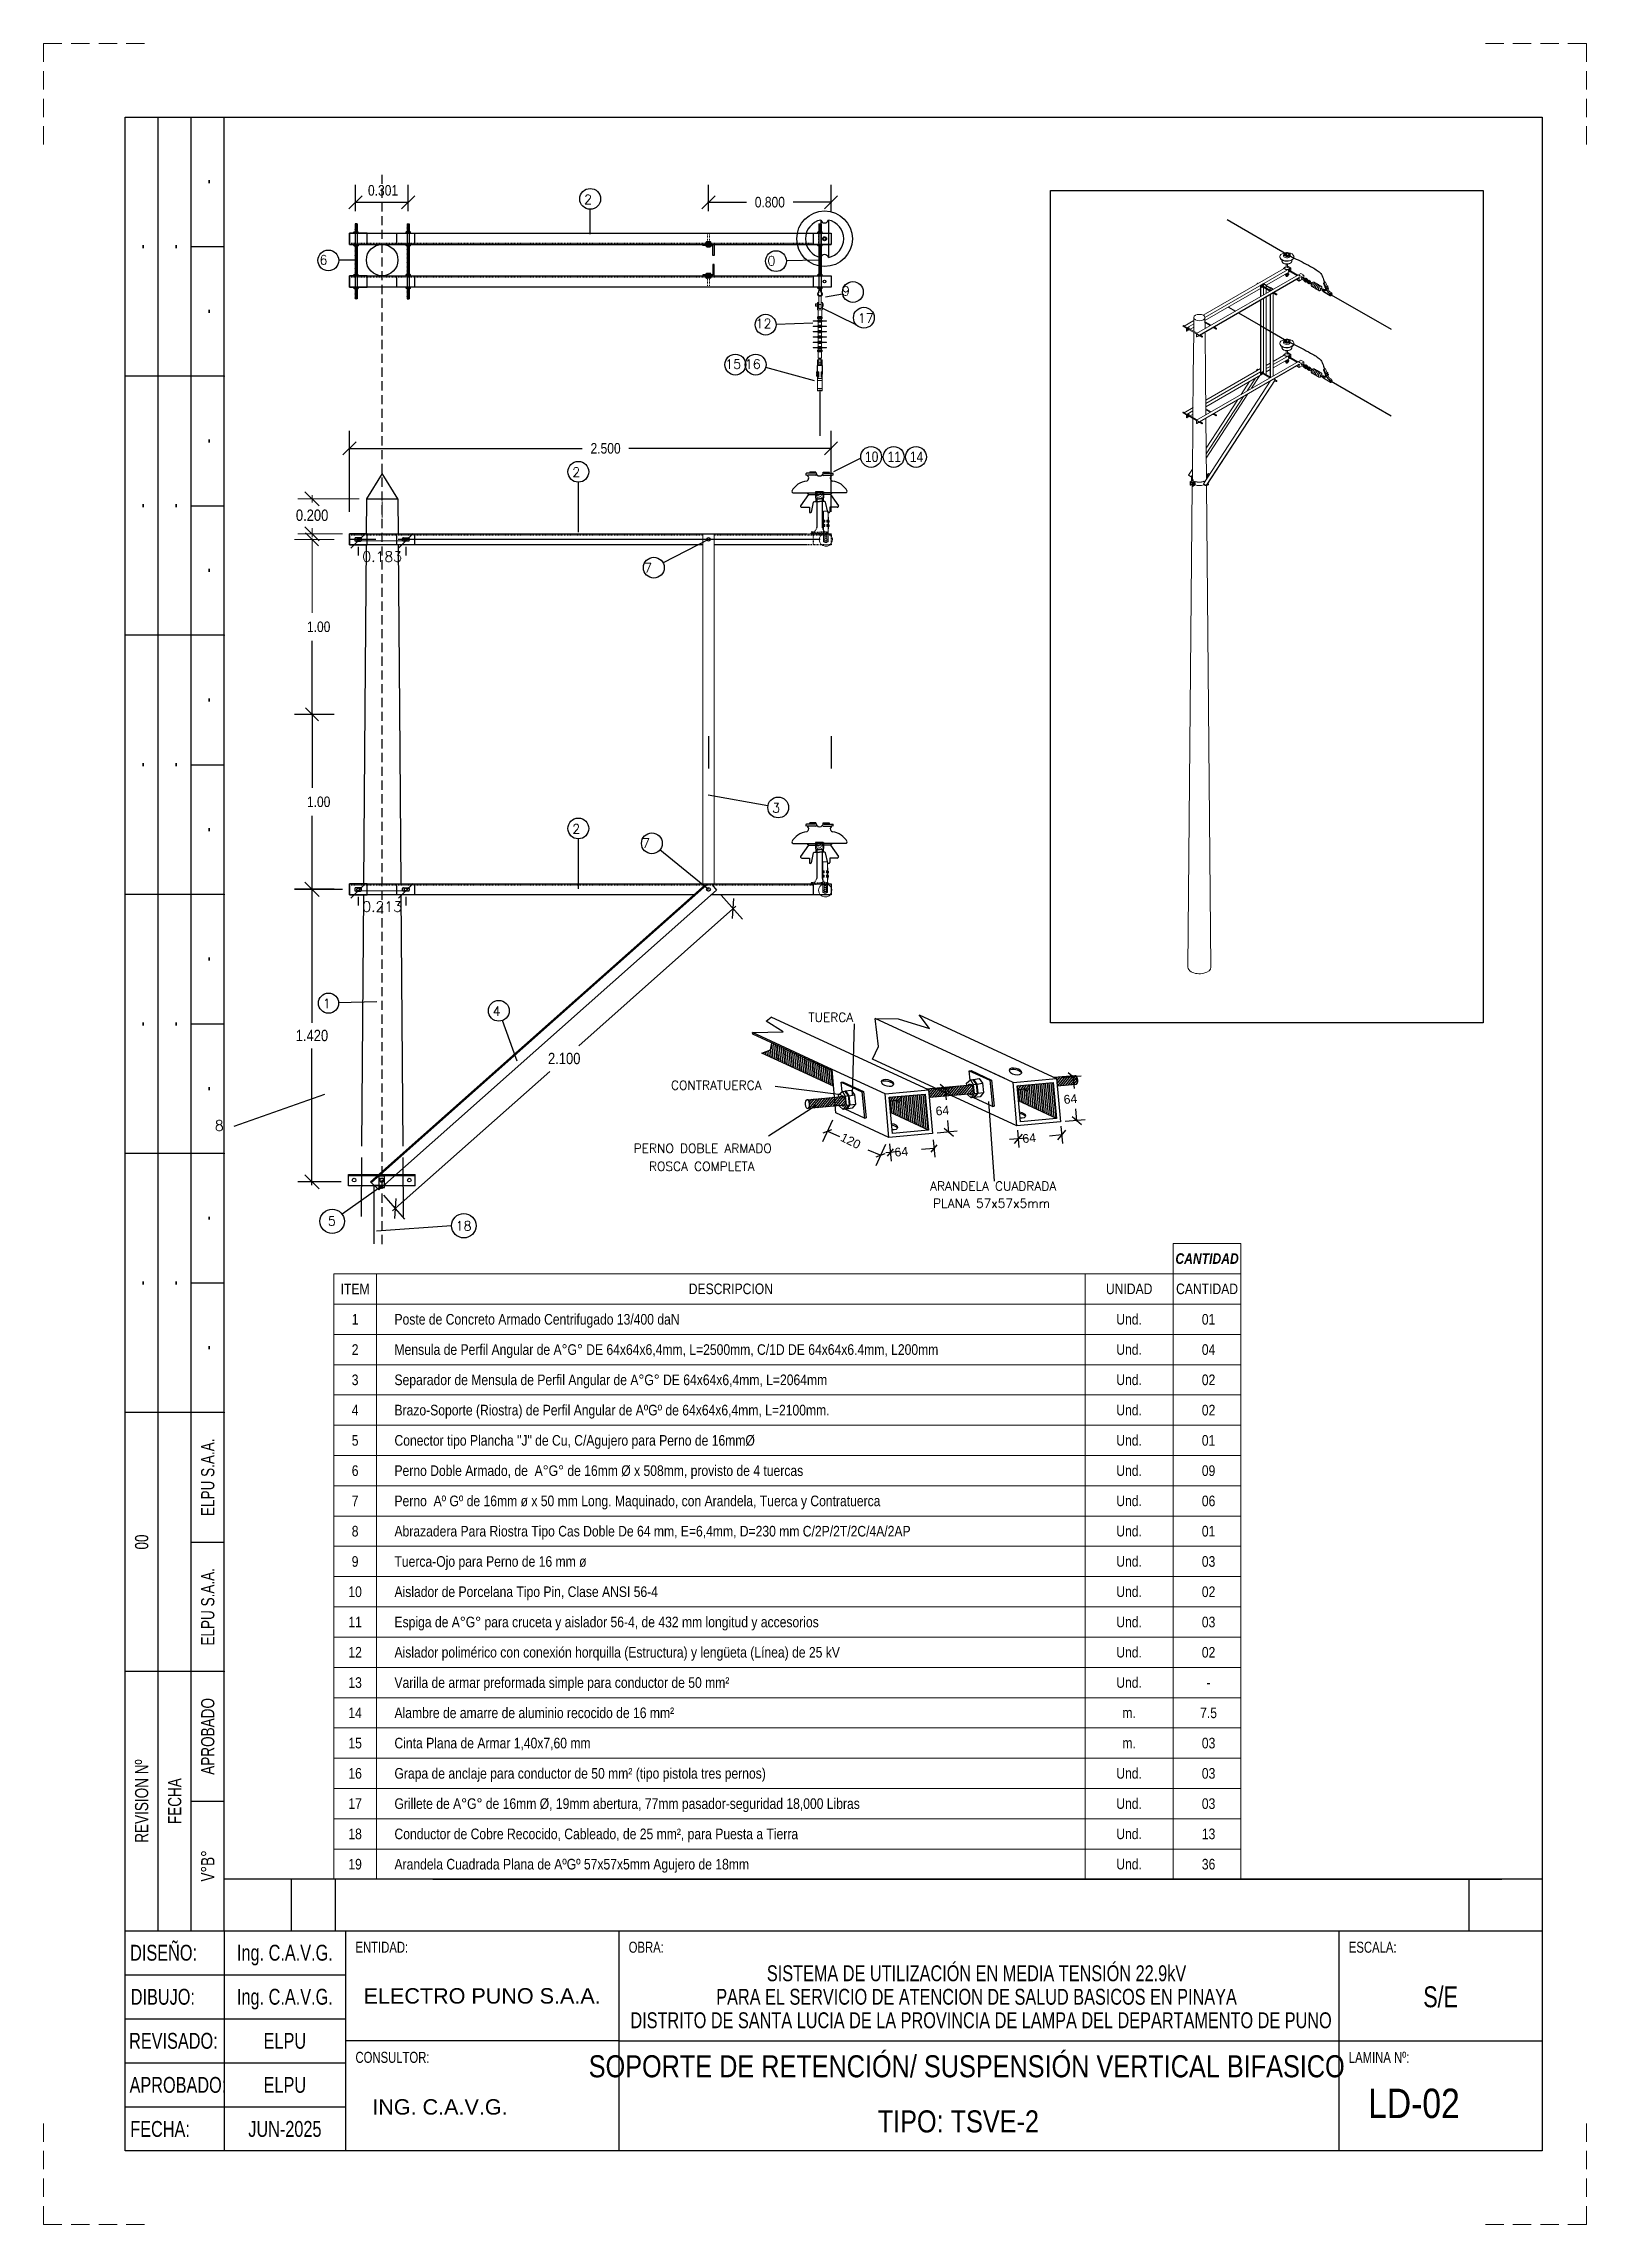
# Model space of a CAD drawing. Header units: millimetres. Extents: x 1804 to 3757, y 2643 to 7323.
# Drawn here: x 2014.2 to 2224.2, y 2939.5 to 3236.5 of the extents above; entities that cross this region are included whole.
import ezdxf
from ezdxf.enums import TextEntityAlignment as Align

# ---------------------------------------------------------------- set-up
doc = ezdxf.new("R2010")
doc.units = ezdxf.units.MM
doc.linetypes.add('DASHED', pattern=[0.75, 0.5, -0.25])
doc.linetypes.add('HIDDEN', pattern=[0.375, 0.25, -0.125])
for name, color, linetype, lineweight in [('03-EQUIPOS', 7, 'Continuous', 5), ('_Cajetin Linea 3', 5, 'Continuous', 30), ('_Cajetin Linea 4', 3, 'DASHED', 0), ('Conduct', 1, 'Continuous', 30), ('POSTE', 7, 'Continuous', 13)]:
    doc.layers.add(name, color=color, linetype=linetype, lineweight=lineweight)
for name, color, linetype in [('_Cajetin Linea 1', 5, 'Continuous'), ('_Cajetin Linea 2', 2, 'Continuous'), ('_Texto 1', 7, 'Continuous'), ('_Texto 2', 7, 'Continuous'), ('_Texto 3', 4, 'Continuous'), ('_Texto 4', 7, 'Continuous'), ('_Texto 6', 7, 'Continuous'), ('CAJETIN_T-1', 104, 'Continuous'), ('TEXTO', 7, 'Continuous')]:
    doc.layers.add(name, color=color, linetype=linetype)
doc.styles.add('Disylays_86', font='swisscl.ttf', dxfattribs={"height": 2.2})
doc.styles.add('Legend', font='ARIALN.TTF')
doc.styles.add('ROMANS', font='romans.shx')
doc.styles.add('Swis721 Cn BT', font='swissc.ttf')
doc.styles.add('TEXTO1', font='arial.ttf')
doc.styles.add('TEXTO10', font='swisse.ttf', dxfattribs={"height": 0.015})
doc.styles.add('texto50', font='ARIALN.TTF', dxfattribs={"height": 0.06})
doc.dimstyles.new('ELECTRICO', dxfattribs={"dimtxt": 1.4, "dimasz": 2, "dimexe": 2, "dimexo": 1, "dimgap": 1, "dimtad": 0, "dimtih": 1, "dimtoh": 1, "dimdsep": 46, "dimtxsty": 'ROMANS', "dimblk1": 'OBLIQUE', "dimblk2": 'OBLIQUE', "dimsah": 1, "dimcen": 0.09, "dimdle": 0.5, "dimclrd": 7, "dimclrt": 7, "dimadec": 0, "dimazin": 0, "dimtfac": 0.1125, "dimtofl": 0, "dimtmove": 2, "dimatfit": 2, "dimfxl": 1, "dimtolj": 1, "dimlwd": -1, "dimarcsym": 0})

msp = doc.modelspace()

# ---------------------------------------------------------------- texts
at = {"color": 0, "lineweight": 0, "ltscale": 0.5, "style": 'texto50'}
for s, p in [('0.301', (2058.309, 3215.811)), ('0.800', (2110.963, 3214.204)), ('2.500', (2088.606, 3180.68)), ('1.00', (2050.001, 3156.375)), ('1.00', (2050.001, 3132.54))]:
    msp.add_text(s, height=1.4301, dxfattribs=at).set_placement(p)
at = {"color": 0}
for s, height, style, p in [('2', 1.266, 'ROMANS', (2087.727, 3214.665)), ('6', 1.266, 'ROMANS', (2051.705, 3206.416)), ('0', 1.266, 'ROMANS', (2112.683, 3206.289)), ('9', 1.266, 'ROMANS', (2122.833, 3202.188)), ('12', 1.2659, 'ROMANS', (2111.067, 3197.757)), ('17', 1.2659, 'ROMANS', (2124.987, 3198.485)), ('15', 1.2659, 'ROMANS', (2106.943, 3192.233)), ('16', 1.2659, 'ROMANS', (2109.595, 3192.233)), ('10', 1.4301, 'texto50', (2125.965, 3179.525)), ('11', 1.4301, 'texto50', (2129.045, 3179.525)), ('14', 1.4301, 'texto50', (2132.079, 3179.525)), ('2', 1.266, 'ROMANS', (2086.116, 3177.507)), ('7', 1.266, 'ROMANS', (2095.9, 3164.487)), ('3', 1.266, 'ROMANS', (2113.321, 3131.786)), ('2', 1.266, 'ROMANS', (2086.116, 3128.927)), ('7', 1.266, 'ROMANS', (2095.624, 3126.966)), ('1', 1.266, 'ROMANS', (2052.138, 3105.155)), ('4', 1.266, 'ROMANS', (2075.289, 3104.097)), ('TUERCA', 1.215, 'ROMANS', (2118.255, 3103.295)), ('CONTRATUERCA', 1.21495, 'ROMANS', (2099.557, 3094.046)), ('8', 1.426, 'ROMANS', (2037.46, 3088.459)), ('PERNO DOBLE ARMADO', 1.21495, 'ROMANS', (2094.483, 3085.447)), ('ROSCA COMPLETA', 1.21495, 'ROMANS', (2096.558, 3083.002)), ('ARANDELA CUADRADA', 1.21495, 'ROMANS', (2134.817, 3080.309)), ('PLANA 57x57x5mm', 1.21495, 'ROMANS', (2135.234, 3077.972)), ('5', 1.266, 'ROMANS', (2052.842, 3075.529)), ('18', 1.2659, 'ROMANS', (2070.239, 3074.866))]:
    msp.add_text(s, height=height, dxfattribs=dict(at, style=style)).set_placement(p)
at = {"color": 0, "style": 'TEXTO10'}
for s, height, rotation, p in [('  64', 1.1917, 5.1665, (2134.712, 3090.441)), ('  64', 1.1917, 5.1665, (2152.135, 3092.017)), ('  120', 1.1917, 333.65034, (2121.674, 3087.562)), ('             64', 1.19173, 5.1665, (2124.053, 3084.376)), ('             64', 1.19173, 5.1665, (2141.451, 3086.231))]:
    msp.add_text(s, height=height, rotation=rotation, dxfattribs=at).set_placement(p)
at = {"linetype": 'Continuous', "lineweight": 0, "style": 'Legend'}
for s, height, p in [('1', 1.441, (2056.558, 3062.774)), ('01', 1.4407, (2172.734, 3062.774)), ('2', 1.441, (2056.558, 3058.652)), ('04', 1.4407, (2172.734, 3058.652)), ('3', 1.441, (2056.558, 3054.529)), ('02', 1.4407, (2172.734, 3054.529)), ('4', 1.441, (2056.558, 3050.407)), ('02', 1.4407, (2172.734, 3050.407)), ('5', 1.441, (2056.558, 3046.284)), ('01', 1.4407, (2172.734, 3046.284)), ('6', 1.441, (2056.558, 3042.161)), ('09', 1.4407, (2172.734, 3042.161)), ('7', 1.441, (2056.558, 3038.039)), ('06', 1.4407, (2172.734, 3038.039)), ('8', 1.441, (2056.558, 3033.916)), ('01', 1.4407, (2172.734, 3033.916)), ('9', 1.441, (2056.558, 3029.794)), ('03', 1.4407, (2172.734, 3029.794)), ('10', 1.4407, (2056.558, 3025.671)), ('02', 1.4407, (2172.734, 3025.671)), ('11', 1.4407, (2056.558, 3021.548)), ('03', 1.4407, (2172.734, 3021.548)), ('12', 1.4407, (2056.558, 3017.426)), ('02', 1.4407, (2172.734, 3017.426)), ('13', 1.4407, (2056.558, 3013.303)), ('-', 1.441, (2172.734, 3013.303)), ('14', 1.4407, (2056.558, 3009.181)), ('7.5', 1.4407, (2172.734, 3009.181)), ('15', 1.4407, (2056.558, 3005.058)), ('03', 1.4407, (2172.734, 3005.058)), ('16', 1.4407, (2056.558, 3000.935)), ('03', 1.4407, (2172.734, 3000.935)), ('17', 1.4407, (2056.558, 2996.813)), ('03', 1.4407, (2172.734, 2996.813)), ('18', 1.4407, (2056.558, 2992.69)), ('13', 1.4407, (2172.734, 2992.69)), ('19', 1.4407, (2056.558, 2988.568)), ('36', 1.4407, (2172.734, 2988.568))]:
    msp.add_text(s, height=height, dxfattribs=at).set_placement(p, align=Align.MIDDLE_CENTER)
for s, p in [('Poste de Concreto Armado Centrifugado 13/400 daN', (2061.917, 3062.774)), ('Mensula de Perfil Angular de A°G° DE 64x64x6,4mm, L=2500mm, C/1D DE 64x64x6.4mm, L200mm ', (2061.917, 3058.652)), ('Separador de Mensula de Perfil Angular de A°G° DE 64x64x6,4mm, L=2064mm ', (2061.917, 3054.529)), ('Brazo-Soporte (Riostra) de Perfil Angular de AºGº de 64x64x6,4mm, L=2100mm. ', (2061.917, 3050.407)), ('Conector tipo Plancha "J" de Cu, C/Agujero para Perno de 16mmØ ', (2061.917, 3046.284)), ('Perno Doble Armado, de  A°G° de 16mm Ø x 508mm, provisto de 4 tuercas ', (2061.917, 3042.161)), ('Perno  Aº Gº de 16mm ø x 50 mm Long. Maquinado, con Arandela, Tuerca y Contratuerca ', (2061.917, 3038.039)), ('Abrazadera Para Riostra Tipo Cas Doble De 64 mm, E=6,4mm, D=230 mm C/2P/2T/2C/4A/2AP ', (2061.917, 3033.916)), ('Tuerca-Ojo para Perno de 16 mm ø ', (2061.917, 3029.794)), ('Aislador de Porcelana Tipo Pin, Clase ANSI 56-4 ', (2061.917, 3025.671)), ('Espiga de A°G° para cruceta y aislador 56-4, de 432 mm longitud y accesorios ', (2061.917, 3021.548)), ('Aislador polimérico con conexión horquilla (Estructura) y lengüeta (Línea) de 25 kV ', (2061.917, 3017.426)), ('Varilla de armar preformada simple para conductor de 50 mm² ', (2061.917, 3013.303)), ('Alambre de amarre de aluminio recocido de 16 mm² ', (2061.917, 3009.181)), ('Cinta Plana de Armar 1,40x7,60 mm ', (2061.917, 3005.058)), ('Grapa de anclaje para conductor de 50 mm² (tipo pistola tres pernos) ', (2061.917, 3000.935)), ('Grillete de A°G° de 16mm Ø, 19mm abertura, 77mm pasador-seguridad 18,000 Libras ', (2061.917, 2996.813)), ('Conductor de Cobre Recocido, Cableado, de 25 mm², para Puesta a Tierra ', (2061.917, 2992.69)), ('Arandela Cuadrada Plana de AºGº 57x57x5mm Agujero de 18mm', (2061.917, 2988.568))]:
    msp.add_text(s, height=1.44067, dxfattribs=at).set_placement(p, align=Align.MIDDLE_LEFT)
at = {"lineweight": 15, "style": 'Swis721 Cn BT'}
msp.add_text('SOPORTE DE RETENCIÓN/ SUSPENSIÓN VERTICAL BIFASICO', height=3, dxfattribs=at).set_placement((2139.812, 2961.411), align=Align.MIDDLE)
msp.add_text('LD-02', height=4, dxfattribs=at).set_placement((2200.693, 2955.994), align=Align.MIDDLE_CENTER)
at = {"color": 0, "lineweight": 0, "ltscale": 0.5, "insert": (2050.684, 3101.417), "char_height": 0.05778, "attachment_point": 5, "style": 'texto50'}
msp.add_mtext('\\A1;{\\H26.667x;1.420}', dxfattribs=at)
at = {"color": 5, "linetype": 'Continuous', "lineweight": 0, "attachment_point": 5, "style": 'Legend'}
for s, insert, char_height, width in [('{\\fArial Narrow|b1|i1|c0|p34;CANTIDAD}', (2172.529, 3071.034), 1.44067, 10.07095), ('ITEM', (2056.558, 3066.897), 1.4407, 8.01531), ('DESCRIPCION', (2107.705, 3066.912), 1.44067, 96.02143), ('UNIDAD', (2161.928, 3066.912), 1.4407, 8.63771), ('CANTIDAD', (2172.529, 3066.912), 1.4407, 10.07095)]:
    msp.add_mtext(s, dxfattribs=dict(at, insert=insert, char_height=char_height, width=width))
at = {"linetype": 'Continuous', "lineweight": 0, "char_height": 1.4407, "width": 8.63771, "attachment_point": 5, "style": 'Legend'}
for s, insert in [('Und.', (2161.912, 3062.774)), ('Und.', (2161.912, 3058.652)), ('Und.', (2161.912, 3054.529)), ('Und.', (2161.912, 3050.407)), ('Und.', (2161.912, 3046.284)), ('Und.', (2161.912, 3042.161)), ('Und.', (2161.912, 3038.039)), ('Und.', (2161.912, 3033.916)), ('Und.', (2161.912, 3029.794)), ('Und.', (2161.912, 3025.671)), ('Und.', (2161.912, 3021.548)), ('Und.', (2161.912, 3017.426)), ('Und.', (2161.912, 3013.303)), ('m.', (2161.912, 3009.181)), ('m.', (2161.912, 3005.058)), ('Und.', (2161.912, 3000.935)), ('Und.', (2161.912, 2996.813)), ('Und.', (2161.912, 2992.69)), ('Und.', (2161.912, 2988.568))]:
    msp.add_mtext(s, dxfattribs=dict(at, insert=insert))
at = {"lineweight": 15, "insert": (2138.671, 2953.515), "char_height": 3, "width": 76.22, "attachment_point": 5, "style": 'Swis721 Cn BT'}
msp.add_mtext('TIPO: TSVE-2', dxfattribs=at)
at = {"layer": 'TEXTO', "color": 7, "char_height": 0.05778, "attachment_point": 5, "style": 'texto50'}
for s, insert in [('\\A1;{\\H26.667x;0.200}', (2050.703, 3172.27)), ('\\A1;{\\H26.667x;2.100}', (2085.021, 3098.285))]:
    msp.add_mtext(s, dxfattribs=dict(at, insert=insert))

# ---------------------------------------------------------------- blocks, each defined once
blk = doc.blocks.new('_Oblique')
at = {"color": 0, "lineweight": -2}
blk.add_line((-0.5, -0.5), (0.5, 0.5), dxfattribs=at)
blk = doc.blocks.new('*D325')
at = {"layer": '03-EQUIPOS', "color": 7, "transparency": 16777216}
blk.add_line((2063.95, 3168.81), (2056.49, 3168.81), dxfattribs=at)
at = {"layer": '03-EQUIPOS', "color": 0, "lineweight": -2, "transparency": 16777216}
for p, q in [((2056.99, 3167.99), (2056.99, 3166.81)), ((2063.45, 3167.99), (2063.45, 3166.81))]:
    blk.add_line(p, q, dxfattribs=at)
at = {"layer": 'Defpoints', "color": 0, "transparency": 16777216}
for p in [(2056.99, 3168.99), (2063.45, 3168.99), (2056.99, 3168.81)]:
    blk.add_point(p, dxfattribs=at)
at = {"layer": '03-EQUIPOS', "color": 7, "transparency": 16777216, "xscale": 2, "yscale": 2, "zscale": 2, "rotation": 180}
blk.add_blockref('_Oblique', (2056.99, 3168.81), dxfattribs=at)
at = {"layer": '03-EQUIPOS', "color": 7, "transparency": 16777216, "xscale": 2, "yscale": 2, "zscale": 2}
blk.add_blockref('_Oblique', (2063.45, 3168.81), dxfattribs=at)
at = {"layer": '03-EQUIPOS', "color": 7, "transparency": 16777216, "insert": (2060.24, 3166.64), "char_height": 1.4, "attachment_point": 5, "style": 'ROMANS'}
blk.add_mtext('\\A1;0.183', dxfattribs=at)
blk = doc.blocks.new('*D326')
at = {"layer": '03-EQUIPOS', "color": 7, "transparency": 16777216}
blk.add_line((2063.95, 3121.14), (2056.49, 3121.14), dxfattribs=at)
at = {"layer": '03-EQUIPOS', "color": 0, "lineweight": -2, "transparency": 16777216}
for p, q in [((2056.99, 3120.33), (2056.99, 3119.14)), ((2063.45, 3120.33), (2063.45, 3119.14))]:
    blk.add_line(p, q, dxfattribs=at)
at = {"layer": 'Defpoints', "color": 0, "transparency": 16777216}
for p in [(2056.99, 3121.33), (2056.99, 3121.14), (2063.45, 3121.33)]:
    blk.add_point(p, dxfattribs=at)
at = {"layer": '03-EQUIPOS', "color": 7, "transparency": 16777216, "xscale": 2, "yscale": 2, "zscale": 2, "rotation": 180}
blk.add_blockref('_Oblique', (2056.99, 3121.14), dxfattribs=at)
at = {"layer": '03-EQUIPOS', "color": 7, "transparency": 16777216, "xscale": 2, "yscale": 2, "zscale": 2}
blk.add_blockref('_Oblique', (2063.45, 3121.14), dxfattribs=at)
at = {"layer": '03-EQUIPOS', "color": 7, "transparency": 16777216, "insert": (2060.24, 3118.98), "char_height": 1.4, "attachment_point": 5, "style": 'ROMANS'}
blk.add_mtext('\\A1;0.213', dxfattribs=at)
blk = doc.blocks.new('CAJETIN ARMADO')
at = {"layer": '_Cajetin Linea 1', "ltscale": 5}
for p, q in [((1569.36, 5536.82), (1389.95, 5536.82)), ((1399.05, 5536.82), (1399.05, 5529.78)), ((1405.05, 5536.82), (1405.05, 5529.78)), ((1559.36, 5536.82), (1559.36, 5529.78))]:
    blk.add_line(p, q, dxfattribs=at)
at = {"layer": '_Cajetin Linea 1'}
for p in [(1376.45, 5529.82), (1389.95, 5529.82)]:
    blk.add_line(p, (1569.36, 5529.82), dxfattribs=at)
at = {"layer": '_Cajetin Linea 1', "color": 5}
for p, q in [((1389.95, 5529.82), (1389.95, 5499.82)), ((1406.45, 5529.82), (1406.45, 5499.82)), ((1443.64, 5529.82), (1443.64, 5499.82)), ((1541.67, 5529.82), (1541.67, 5499.82)), ((1376.45, 5523.82), (1406.45, 5523.82)), ((1376.45, 5517.82), (1406.45, 5517.82)), ((1443.64, 5514.82), (1406.45, 5514.82)), ((1443.64, 5514.82), (1569.36, 5514.82)), ((1376.45, 5511.82), (1406.45, 5511.82)), ((1376.45, 5505.82), (1406.45, 5505.82))]:
    blk.add_line(p, q, dxfattribs=at)
at = {"layer": '_Cajetin Linea 2', "color": 3}
for points in [[(1380.95, 5529.82), (1380.95, 5776.82)], [(1385.45, 5529.82), (1385.45, 5776.82)], [(1389.95, 5529.82), (1389.95, 5776.82)], [(1385.45, 5759.18), (1389.95, 5759.18)], [(1389.95, 5741.53), (1376.45, 5741.53)], [(1385.45, 5723.89), (1389.95, 5723.89)], [(1389.95, 5706.25), (1376.45, 5706.25)], [(1385.45, 5688.61), (1389.95, 5688.61)], [(1389.95, 5670.96), (1376.45, 5670.96)], [(1385.45, 5653.32), (1389.95, 5653.32)], [(1389.95, 5635.68), (1376.45, 5635.68)], [(1385.45, 5618.03), (1389.95, 5618.03)], [(1389.95, 5600.39), (1376.45, 5600.39)], [(1385.45, 5582.75), (1389.95, 5582.75)], [(1389.95, 5565.11), (1376.45, 5565.11)], [(1385.45, 5547.46), (1389.95, 5547.46)]]:
    blk.add_lwpolyline(points, dxfattribs=at)
at = {"layer": '_Cajetin Linea 2', "color": 2}
blk.add_point((1389.95, 5600.39), dxfattribs=at)
at = {"layer": '_Cajetin Linea 2', "color": 3}
blk.add_point((1380.95, 5565.11), dxfattribs=at)
at = {"layer": '_Cajetin Linea 2'}
for p in [(1385.45, 5565.11), (1389.95, 5565.11)]:
    blk.add_point(p, dxfattribs=at)
at = {"layer": '_Cajetin Linea 3', "ltscale": 0.1}
blk.add_lwpolyline([(1569.36, 5499.82), (1376.45, 5499.82), (1376.45, 5776.82), (1569.36, 5776.82)], close=True, dxfattribs=at)
at = {"layer": '_Cajetin Linea 4', "ltscale": 5}
for p, q in [((1365.36, 5786.82), (1365.36, 5771.82)), ((1365.36, 5786.82), (1380.36, 5786.82)), ((1575.36, 5786.82), (1560.36, 5786.82)), ((1575.36, 5786.82), (1575.36, 5771.82)), ((1365.36, 5489.82), (1365.36, 5504.82)), ((1575.36, 5489.82), (1575.36, 5504.82)), ((1365.36, 5489.82), (1380.36, 5489.82)), ((1575.36, 5489.82), (1560.36, 5489.82))]:
    blk.add_line(p, q, dxfattribs=at)
at = {"layer": 'CAJETIN_T-1', "color": 2}
for p in [(1389.95, 5741.53), (1389.95, 5706.25), (1389.95, 5670.96), (1389.95, 5635.68)]:
    blk.add_point(p, dxfattribs=at)
at = {"layer": '_Texto 1', "style": 'Disylays_86'}
for s, p in [('-', (1387.7, 5768)), ('-', (1378.7, 5759.18)), ('-', (1383.2, 5759.18)), ('-', (1387.7, 5750.36)), ('-', (1387.7, 5732.71)), ('-', (1378.7, 5723.89)), ('-', (1383.2, 5723.89)), ('-', (1387.7, 5715.07)), ('-', (1387.7, 5697.43)), ('-', (1378.7, 5688.61)), ('-', (1383.2, 5688.61)), ('-', (1387.7, 5679.78)), ('-', (1387.7, 5662.14)), ('-', (1378.7, 5653.32)), ('-', (1383.2, 5653.32)), ('-', (1387.7, 5644.5)), ('-', (1387.7, 5626.86)), ('-', (1378.7, 5618.03)), ('-', (1383.2, 5618.03)), ('-', (1387.7, 5609.21)), ('ELPU S.A.A.', (1387.7, 5591.57)), ('00', (1378.7, 5582.75)), ('ELPU S.A.A.', (1387.7, 5573.93)), ('APROBADO', (1387.7, 5556.28)), ('REVISION Nº', (1378.7, 5547.46)), ('FECHA', (1383.2, 5547.46)), ('V%%DB%%D', (1387.7, 5538.64))]:
    blk.add_text(s, height=1.8, rotation=90, dxfattribs=at).set_placement(p, align=Align.MIDDLE_CENTER)
for s, p in [('DISEÑO:', (1381.69, 5526.82)), ('SISTEMA DE UTILIZACIÓN EN MEDIA TENSIÓN 22.9kV ', (1492.66, 5524.02)), ('DIBUJO:', (1381.59, 5520.82)), ('PARA EL SERVICIO DE ATENCION DE SALUD BASICOS EN PINAYA ', (1492.66, 5520.82)), (' DISTRITO DE SANTA LUCIA DE LA PROVINCIA DE LAMPA DEL DEPARTAMENTO DE PUNO', (1492.66, 5517.62)), ('REVISADO:  ', (1383.64, 5514.82)), ('APROBADO:', (1383.64, 5508.82)), ('FECHA:', (1381.21, 5502.82))]:
    blk.add_text(s, height=2.16, dxfattribs=at).set_placement(p, align=Align.MIDDLE_CENTER)
at = {"layer": '_Texto 2', "style": 'Disylays_86'}
for s, p in [('ENTIDAD:', (1407.81, 5526.82)), ('OBRA:', (1445, 5526.82)), ('ESCALA:', (1543.03, 5526.82)), ('CONSULTOR:', (1407.81, 5511.82)), ('LAMINA Nº:', (1543.03, 5511.82))]:
    blk.add_text(s, height=1.5, dxfattribs=at).set_placement(p)
at = {"layer": '_Texto 3', "style": 'Disylays_86'}
for s, p in [('Ing. C.A.V.G.', (1398.2, 5526.82)), ('Ing. C.A.V.G.', (1398.2, 5520.82)), ('ELPU', (1398.2, 5514.82)), ('ELPU', (1398.2, 5508.82)), ('JUN-2025', (1398.2, 5502.82))]:
    blk.add_text(s, height=2.16, dxfattribs=at).set_placement(p, align=Align.MIDDLE_CENTER)
at = {"layer": '_Texto 4', "ltscale": 2, "style": 'TEXTO1'}
for s, p in [('ELECTRO PUNO S.A.A.', (1408.92, 5519.89)), ('ING. C.A.V.G.', (1410.1, 5504.77))]:
    blk.add_text(s, height=2.1, dxfattribs=at).set_placement(p)
at = {"layer": '_Texto 6', "style": 'Disylays_86'}
blk.add_text('S/E', height=2.851, dxfattribs=at).set_placement((1555.52, 5520.82), align=Align.MIDDLE_CENTER)

# ---------------------------------------------------------------- dimensions: what is measured, and where the dimension line sits
at = {"layer": '03-EQUIPOS'}
for base, p1, p2, text, picture, middle in [((2056.994, 3168.807), (2063.446, 3168.995), (2056.994, 3168.995), '0.183', '*D325', (2060.24, 3166.644)), ((2056.994, 3121.137), (2063.446, 3121.326), (2056.994, 3121.326), '0.213', '*D326', (2060.24, 3118.975))]:
    dim = msp.add_linear_dim(base=base, p1=p1, p2=p2, angle=180, text=text, dimstyle='ELECTRICO', dxfattribs=at)
    dim.commit()
    dim.dimension.update_dxf_attribs({"geometry": picture, "text_midpoint": middle, "dimtype": 161})

# ---------------------------------------------------------------- linework, layer by layer
at = {"color": 5}
for p, q in [((2056.618, 3213.676), (2056.618, 3217.29)), ((2063.787, 3213.676), (2063.787, 3217.29)), ((2104.663, 3213.676), (2104.663, 3217.29)), ((2121.347, 3213.676), (2121.347, 3217.29)), ((2057.512, 3215.801), (2055.724, 3214.013)), ((2056.499, 3214.907), (2063.787, 3214.907)), ((2062.893, 3214.013), (2064.681, 3215.801)), ((2088.575, 3210.547), (2088.562, 3213.944)), ((2105.557, 3215.801), (2103.769, 3214.013)), ((2104.544, 3214.907), (2109.837, 3214.907)), ((2121.466, 3214.907), (2116.174, 3214.907)), ((2120.453, 3214.013), (2122.241, 3215.801)), ((2056.553, 3207.026), (2054.332, 3207.026)), ((2119.703, 3207.026), (2115.267, 3206.925)), ((2120.582, 3202.041), (2122.922, 3202.447)), ((2119.99, 3200.586), (2124.726, 3198.277)), ((2118.878, 3198.444), (2113.851, 3198.275)), ((2119.081, 3190.604), (2112.446, 3192.418)), ((2056.696, 3182.277), (2054.908, 3180.489)), ((2055.683, 3181.383), (2087.46, 3181.383)), ((2055.802, 3172.737), (2055.802, 3183.766)), ((2121.466, 3181.383), (2093.817, 3181.383)), ((2120.453, 3180.489), (2122.241, 3182.277)), ((2121.347, 3172.737), (2121.347, 3183.766)), ((2086.978, 3169.991), (2086.952, 3176.786)), ((2050.692, 3145.041), (2050.692, 3155.156)), ((2049.798, 3146.054), (2051.585, 3144.266)), ((2051.585, 3144.266), (2049.798, 3146.054)), ((2050.692, 3145.279), (2050.692, 3135.165)), ((2053.716, 3145.16), (2048.308, 3145.16)), ((2053.716, 3145.16), (2048.308, 3145.16)), ((2104.663, 3142.181), (2104.663, 3137.785)), ((2121.347, 3142.181), (2121.347, 3137.785)), ((2104.601, 3134.179), (2112.756, 3132.729)), ((2050.692, 3121.206), (2050.692, 3131.321)), ((2086.978, 3121.411), (2086.952, 3128.206)), ((2050.684, 3121.807), (2050.684, 3103.167)), ((2053.716, 3121.333), (2048.287, 3121.333)), ((2053.716, 3121.326), (2048.287, 3121.326)), ((2053.716, 3121.326), (2048.308, 3121.326)), ((2054.839, 3121.326), (2048.758, 3121.326)), ((2108.381, 3119.021), (2086.992, 3100.035)), ((2106.407, 3120.519), (2109.3, 3117.261)), ((2059.514, 3106), (2054.316, 3105.865)), ((2078.632, 3097.931), (2076.63, 3103.471)), ((2124.254, 3093.294), (2124.529, 3103.018)), ((2050.684, 3081.027), (2050.684, 3099.667)), ((2061.661, 3077.55), (2083.05, 3096.536)), ((2052.388, 3093.408), (2040.04, 3089.037)), ((2112.824, 3087.742), (2119.335, 3091.953)), ((2113.723, 3094.545), (2122.729, 3093.384)), ((2142.796, 3092.457), (2143.55, 3081.572)), ((2054.677, 3081.508), (2048.758, 3081.508)), ((2060.245, 3080.963), (2054.794, 3077.083)), ((2060.407, 3079.688), (2063.3, 3076.429)), ((2059.481, 3074.805), (2069.693, 3075.559))]:
    msp.add_line(p, q, dxfattribs=at)
at = {"color": 1, "linetype": 'HIDDEN', "ltscale": 5}
msp.add_line((2060.24, 3073.026), (2060.24, 3219.27), dxfattribs=at)
at = {"ltscale": 0.001}
for p, q in [((2058.185, 3210.697), (2055.802, 3210.697)), ((2055.802, 3210.697), (2055.802, 3209.171)), ((2058.185, 3209.171), (2058.185, 3210.697)), ((2062.255, 3209.187), (2062.255, 3210.713)), ((2062.255, 3210.713), (2064.638, 3210.713)), ((2064.638, 3210.713), (2064.638, 3209.187)), ((2055.802, 3209.171), (2058.185, 3209.171)), ((2064.638, 3209.187), (2062.255, 3209.187)), ((2058.185, 3204.881), (2055.802, 3204.881)), ((2055.802, 3204.881), (2055.802, 3203.356)), ((2058.185, 3203.356), (2058.185, 3204.881)), ((2062.255, 3203.356), (2062.255, 3204.881)), ((2062.255, 3204.881), (2064.638, 3204.881)), ((2064.638, 3204.881), (2064.638, 3203.356)), ((2055.802, 3203.356), (2058.185, 3203.356)), ((2064.638, 3203.356), (2062.255, 3203.356)), ((2058.185, 3169.758), (2055.802, 3169.758)), ((2055.802, 3169.758), (2055.802, 3168.232)), ((2059.377, 3168.995), (2055.802, 3168.995)), ((2058.185, 3168.232), (2058.185, 3169.758)), ((2062.255, 3168.232), (2062.255, 3169.758)), ((2062.255, 3169.758), (2064.638, 3169.758)), ((2119.858, 3168.995), (2062.427, 3168.995)), ((2064.638, 3169.758), (2064.638, 3168.232)), ((2055.802, 3168.232), (2058.185, 3168.232)), ((2064.638, 3168.232), (2062.255, 3168.232)), ((2058.185, 3122.088), (2055.802, 3122.088)), ((2055.802, 3122.088), (2055.802, 3120.563)), ((2058.185, 3120.563), (2058.185, 3122.088)), ((2062.255, 3120.563), (2062.255, 3122.088)), ((2062.255, 3122.088), (2064.638, 3122.088)), ((2064.638, 3122.088), (2064.638, 3120.563)), ((2055.802, 3120.563), (2058.185, 3120.563)), ((2064.638, 3120.563), (2062.255, 3120.563))]:
    msp.add_line(p, q, dxfattribs=at)
at = {"ltscale": 0.5}
for p, q in [((2055.802, 3210.697), (2121.347, 3210.697)), ((2055.802, 3209.171), (2055.802, 3210.697)), ((2121.347, 3210.697), (2121.347, 3209.171)), ((2121.347, 3210.697), (2121.347, 3209.171)), ((2055.802, 3209.171), (2121.347, 3209.171)), ((2121.347, 3209.171), (2055.802, 3209.171)), ((2103.9, 3209.019), (2103.9, 3209.171)), ((2103.9, 3209.171), (2105.426, 3209.171)), ((2105.273, 3209.019), (2103.9, 3209.019)), ((2105.273, 3207.646), (2105.273, 3209.019)), ((2105.426, 3207.646), (2105.273, 3207.646)), ((2105.426, 3209.171), (2105.426, 3207.646)), ((2055.802, 3203.356), (2055.802, 3204.881)), ((2055.802, 3204.881), (2121.347, 3204.881)), ((2103.9, 3205.033), (2103.9, 3204.881)), ((2105.273, 3205.033), (2103.9, 3205.033)), ((2103.9, 3204.881), (2105.426, 3204.881)), ((2105.426, 3206.406), (2105.273, 3206.406)), ((2105.273, 3206.406), (2105.273, 3205.033)), ((2105.426, 3204.881), (2105.426, 3206.406)), ((2121.347, 3204.881), (2121.347, 3203.356)), ((2121.347, 3203.356), (2055.802, 3203.356)), ((2119.264, 3175.487), (2119.264, 3174.143)), ((2119.264, 3175.487), (2119.264, 3174.143)), ((2120.289, 3175.487), (2120.289, 3174.143)), ((2058.095, 3174.525), (2058.059, 3169.758)), ((2058.095, 3174.525), (2062.385, 3174.525)), ((2062.385, 3174.525), (2062.421, 3169.758)), ((2055.802, 3168.232), (2055.802, 3169.758)), ((2055.802, 3169.758), (2118.059, 3169.758)), ((2056.517, 3169.102), (2056.517, 3168.888)), ((2057.301, 3169.221), (2056.636, 3169.221)), ((2057.42, 3168.888), (2057.42, 3169.102)), ((2063.02, 3168.888), (2063.02, 3169.102)), ((2063.139, 3169.221), (2063.804, 3169.221)), ((2063.923, 3169.102), (2063.923, 3168.888)), ((2103.9, 3169.758), (2105.426, 3169.758)), ((2103.9, 3168.232), (2055.802, 3168.232)), ((2056.636, 3168.768), (2057.301, 3168.768)), ((2058.048, 3168.232), (2057.88, 3145.923)), ((2062.432, 3168.232), (2062.6, 3145.923)), ((2063.804, 3168.768), (2063.139, 3168.768)), ((2118.107, 3168.232), (2105.426, 3168.232)), ((2057.869, 3145.923), (2057.702, 3122.088)), ((2062.6, 3145.923), (2062.778, 3122.088)), ((2119.264, 3127.724), (2119.264, 3126.38)), ((2119.264, 3127.724), (2119.264, 3126.38)), ((2120.289, 3127.724), (2120.289, 3126.38)), ((2055.802, 3122.088), (2057.327, 3122.088)), ((2055.802, 3120.563), (2055.802, 3122.088)), ((2055.802, 3122.088), (2103.9, 3122.088)), ((2057.301, 3121.552), (2056.636, 3121.552)), ((2058.662, 3081.508), (2104.188, 3121.936)), ((2058.77, 3081.401), (2104.426, 3121.936)), ((2063.139, 3121.552), (2063.804, 3121.552)), ((2103.9, 3122.088), (2121.347, 3122.088)), ((2105.153, 3121.936), (2105.768, 3121.239)), ((2121.347, 3122.088), (2121.347, 3120.563)), ((2102.641, 3120.563), (2055.802, 3120.563)), ((2056.517, 3121.433), (2056.517, 3121.218)), ((2056.636, 3121.099), (2057.301, 3121.099)), ((2057.42, 3121.218), (2057.42, 3121.433)), ((2057.69, 3120.563), (2057.433, 3086.336)), ((2105.768, 3121.239), (2059.767, 3080.409)), ((2062.79, 3120.563), (2063.046, 3086.336)), ((2063.02, 3121.218), (2063.02, 3121.433)), ((2063.804, 3121.099), (2063.139, 3121.099)), ((2063.923, 3121.433), (2063.923, 3121.218)), ((2105.426, 3120.563), (2104.99, 3120.563)), ((2121.347, 3120.563), (2104.99, 3120.563)), ((2057.422, 3084.811), (2057.362, 3076.753)), ((2063.058, 3084.811), (2063.118, 3076.753)), ((2055.64, 3080.94), (2055.64, 3082.5)), ((2055.64, 3082.5), (2064.718, 3082.5)), ((2055.64, 3082.344), (2064.718, 3082.344)), ((2064.718, 3080.94), (2055.64, 3080.94)), ((2057.334, 3080.94), (2055.774, 3080.94)), ((2058.662, 3081.508), (2059.768, 3080.408)), ((2064.718, 3080.94), (2064.718, 3082.5))]:
    msp.add_line(p, q, dxfattribs=at)
at = {"color": 3, "ltscale": 0.5}
for p, q in [((2056.398, 3210.843), (2056.437, 3210.881)), ((2056.398, 3210.735), (2056.398, 3210.843)), ((2056.398, 3210.735), (2056.437, 3210.697)), ((2056.437, 3210.881), (2056.511, 3210.881)), ((2056.437, 3210.697), (2056.511, 3210.697)), ((2056.886, 3210.697), (2056.505, 3210.697)), ((2056.549, 3210.843), (2056.511, 3210.881)), ((2056.549, 3210.735), (2056.511, 3210.697)), ((2056.549, 3210.843), (2056.588, 3210.881)), ((2056.549, 3210.735), (2056.549, 3210.843)), ((2056.549, 3210.735), (2056.588, 3210.697)), ((2056.838, 3211.978), (2056.553, 3211.978)), ((2056.838, 3211.978), (2056.553, 3211.978)), ((2056.838, 3211.978), (2056.553, 3211.978)), ((2056.553, 3211.978), (2056.553, 3201.729)), ((2056.838, 3211.978), (2056.553, 3211.978)), ((2056.553, 3211.966), (2056.566, 3211.978)), ((2056.553, 3211.881), (2056.65, 3211.978)), ((2056.553, 3211.797), (2056.735, 3211.978)), ((2056.553, 3211.713), (2056.819, 3211.978)), ((2056.553, 3211.628), (2056.838, 3211.913)), ((2056.553, 3211.544), (2056.838, 3211.829)), ((2056.553, 3211.46), (2056.838, 3211.744)), ((2056.553, 3211.376), (2056.838, 3211.66)), ((2056.553, 3211.291), (2056.838, 3211.576)), ((2056.553, 3211.207), (2056.838, 3211.491)), ((2056.553, 3211.123), (2056.838, 3211.407)), ((2056.553, 3211.039), (2056.838, 3211.323)), ((2056.553, 3210.954), (2056.838, 3211.239)), ((2056.553, 3210.87), (2056.838, 3211.154)), ((2056.588, 3210.881), (2056.803, 3210.881)), ((2056.588, 3210.697), (2056.803, 3210.697)), ((2056.649, 3210.881), (2056.838, 3211.07)), ((2056.733, 3210.881), (2056.838, 3210.986)), ((2056.842, 3210.843), (2056.803, 3210.881)), ((2056.842, 3210.735), (2056.803, 3210.697)), ((2056.81, 3210.874), (2056.838, 3210.902)), ((2056.838, 3211.978), (2056.838, 3201.729)), ((2056.842, 3210.843), (2056.88, 3210.881)), ((2056.842, 3210.735), (2056.842, 3210.843)), ((2056.842, 3210.735), (2056.88, 3210.697)), ((2056.88, 3210.881), (2056.955, 3210.881)), ((2056.88, 3210.697), (2056.955, 3210.697)), ((2056.993, 3210.843), (2056.955, 3210.881)), ((2056.993, 3210.735), (2056.955, 3210.697)), ((2056.993, 3210.735), (2056.993, 3210.843)), ((2063.487, 3210.843), (2063.525, 3210.881)), ((2063.487, 3210.735), (2063.487, 3210.843)), ((2063.487, 3210.735), (2063.525, 3210.697)), ((2063.599, 3210.881), (2063.525, 3210.881)), ((2063.599, 3210.697), (2063.525, 3210.697)), ((2063.593, 3210.697), (2063.975, 3210.697)), ((2063.638, 3210.843), (2063.599, 3210.881)), ((2063.638, 3210.735), (2063.599, 3210.697)), ((2063.638, 3210.843), (2063.676, 3210.881)), ((2063.638, 3210.735), (2063.638, 3210.843)), ((2063.638, 3210.735), (2063.676, 3210.697)), ((2063.642, 3211.978), (2063.926, 3211.978)), ((2063.642, 3211.978), (2063.926, 3211.978)), ((2063.642, 3211.978), (2063.926, 3211.978)), ((2063.642, 3211.978), (2063.642, 3201.729)), ((2063.642, 3211.978), (2063.926, 3211.978)), ((2063.926, 3211.628), (2063.642, 3211.913)), ((2063.926, 3211.544), (2063.642, 3211.829)), ((2063.926, 3211.46), (2063.642, 3211.744)), ((2063.926, 3211.376), (2063.642, 3211.66)), ((2063.926, 3211.291), (2063.642, 3211.576)), ((2063.926, 3211.207), (2063.642, 3211.491)), ((2063.926, 3211.123), (2063.642, 3211.407)), ((2063.926, 3211.039), (2063.642, 3211.323)), ((2063.926, 3210.954), (2063.642, 3211.239)), ((2063.926, 3210.87), (2063.642, 3211.154)), ((2063.831, 3210.881), (2063.642, 3211.07)), ((2063.747, 3210.881), (2063.642, 3210.986)), ((2063.669, 3210.874), (2063.642, 3210.902)), ((2063.926, 3211.713), (2063.661, 3211.978)), ((2063.892, 3210.881), (2063.676, 3210.881)), ((2063.892, 3210.697), (2063.676, 3210.697)), ((2063.926, 3211.797), (2063.745, 3211.978)), ((2063.926, 3211.881), (2063.829, 3211.978)), ((2063.93, 3210.843), (2063.892, 3210.881)), ((2063.93, 3210.735), (2063.892, 3210.697)), ((2063.926, 3211.966), (2063.914, 3211.978)), ((2063.926, 3211.978), (2063.926, 3201.729)), ((2063.93, 3210.843), (2063.969, 3210.881)), ((2063.93, 3210.735), (2063.93, 3210.843)), ((2063.93, 3210.735), (2063.969, 3210.697)), ((2064.043, 3210.881), (2063.969, 3210.881)), ((2064.043, 3210.697), (2063.969, 3210.697)), ((2064.082, 3210.843), (2064.043, 3210.881)), ((2064.082, 3210.735), (2064.043, 3210.697)), ((2064.082, 3210.735), (2064.082, 3210.843)), ((2119.548, 3210.843), (2119.587, 3210.881)), ((2119.548, 3210.735), (2119.548, 3210.843)), ((2119.548, 3210.735), (2119.587, 3210.697)), ((2119.661, 3210.881), (2119.587, 3210.881)), ((2119.661, 3210.697), (2119.587, 3210.697)), ((2119.655, 3210.697), (2120.036, 3210.697)), ((2119.699, 3210.843), (2119.661, 3210.881)), ((2119.699, 3210.735), (2119.661, 3210.697)), ((2119.699, 3210.843), (2119.738, 3210.881)), ((2119.699, 3210.735), (2119.699, 3210.843)), ((2119.699, 3210.735), (2119.738, 3210.697)), ((2119.703, 3211.978), (2119.701, 3202.898)), ((2119.703, 3211.978), (2119.988, 3211.978)), ((2119.703, 3211.978), (2119.988, 3211.978)), ((2119.703, 3211.978), (2119.988, 3211.978)), ((2119.703, 3211.978), (2119.988, 3211.978)), ((2119.988, 3211.628), (2119.703, 3211.913)), ((2119.988, 3211.544), (2119.703, 3211.829)), ((2119.988, 3211.46), (2119.703, 3211.744)), ((2119.988, 3211.376), (2119.703, 3211.66)), ((2119.988, 3211.291), (2119.703, 3211.576)), ((2119.988, 3211.207), (2119.703, 3211.491)), ((2119.988, 3211.123), (2119.703, 3211.407)), ((2119.988, 3211.039), (2119.703, 3211.323)), ((2119.988, 3210.954), (2119.703, 3211.239)), ((2119.988, 3210.87), (2119.703, 3211.154)), ((2119.892, 3210.881), (2119.703, 3211.07)), ((2119.808, 3210.881), (2119.703, 3210.986)), ((2119.731, 3210.874), (2119.703, 3210.902)), ((2119.988, 3211.713), (2119.722, 3211.978)), ((2119.953, 3210.881), (2119.738, 3210.881)), ((2119.953, 3210.697), (2119.738, 3210.697)), ((2119.988, 3211.797), (2119.807, 3211.978)), ((2119.988, 3211.881), (2119.891, 3211.978)), ((2119.992, 3210.843), (2119.953, 3210.881)), ((2119.992, 3210.735), (2119.953, 3210.697)), ((2119.988, 3211.966), (2119.975, 3211.978)), ((2119.988, 3211.978), (2119.988, 3202.865)), ((2119.992, 3210.843), (2120.03, 3210.881)), ((2119.992, 3210.735), (2119.992, 3210.843)), ((2119.992, 3210.735), (2120.03, 3210.697)), ((2120.105, 3210.881), (2120.03, 3210.881)), ((2120.105, 3210.697), (2120.03, 3210.697)), ((2120.143, 3210.843), (2120.105, 3210.881)), ((2120.143, 3210.735), (2120.105, 3210.697)), ((2120.143, 3210.735), (2120.143, 3210.843)), ((2056.398, 3209.133), (2056.437, 3209.171)), ((2056.398, 3209.025), (2056.398, 3209.133)), ((2056.398, 3209.025), (2056.437, 3208.986)), ((2056.437, 3209.171), (2056.511, 3209.171)), ((2056.437, 3208.986), (2056.511, 3208.986)), ((2056.886, 3209.171), (2056.505, 3209.171)), ((2056.549, 3209.133), (2056.511, 3209.171)), ((2056.549, 3209.025), (2056.511, 3208.986)), ((2056.549, 3209.133), (2056.588, 3209.171)), ((2056.549, 3209.025), (2056.549, 3209.133)), ((2056.549, 3209.025), (2056.588, 3208.986)), ((2056.553, 3209.016), (2056.556, 3209.019)), ((2056.553, 3208.932), (2056.608, 3208.986)), ((2056.553, 3208.848), (2056.692, 3208.986)), ((2056.553, 3208.763), (2056.777, 3208.986)), ((2056.553, 3208.679), (2056.838, 3208.963)), ((2056.553, 3208.595), (2056.838, 3208.879)), ((2056.553, 3208.511), (2056.838, 3208.795)), ((2056.553, 3208.426), (2056.838, 3208.711)), ((2056.553, 3208.342), (2056.838, 3208.626)), ((2056.553, 3208.258), (2056.838, 3208.542)), ((2056.553, 3208.173), (2056.838, 3208.458)), ((2056.553, 3208.089), (2056.838, 3208.374)), ((2056.553, 3208.005), (2056.838, 3208.289)), ((2056.553, 3207.921), (2056.838, 3208.205)), ((2056.553, 3207.836), (2056.838, 3208.121)), ((2056.553, 3207.752), (2056.838, 3208.036)), ((2056.553, 3207.668), (2056.838, 3207.952)), ((2056.553, 3207.584), (2056.838, 3207.868)), ((2056.553, 3207.499), (2056.838, 3207.784)), ((2056.553, 3207.415), (2056.838, 3207.699)), ((2056.553, 3207.331), (2056.838, 3207.615)), ((2056.588, 3209.171), (2056.803, 3209.171)), ((2056.588, 3208.986), (2056.803, 3208.986)), ((2056.842, 3209.133), (2056.803, 3209.171)), ((2056.842, 3209.025), (2056.803, 3208.986)), ((2056.842, 3209.133), (2056.88, 3209.171)), ((2056.842, 3209.025), (2056.842, 3209.133)), ((2056.842, 3209.025), (2056.88, 3208.986)), ((2056.88, 3209.171), (2056.955, 3209.171)), ((2056.88, 3208.986), (2056.955, 3208.986)), ((2056.993, 3209.133), (2056.955, 3209.171)), ((2056.993, 3209.025), (2056.955, 3208.986)), ((2056.993, 3209.025), (2056.993, 3209.133)), ((2063.487, 3209.133), (2063.525, 3209.171)), ((2063.487, 3209.025), (2063.487, 3209.133)), ((2063.487, 3209.025), (2063.525, 3208.986)), ((2063.599, 3209.171), (2063.525, 3209.171)), ((2063.599, 3208.986), (2063.525, 3208.986)), ((2063.593, 3209.171), (2063.975, 3209.171)), ((2063.638, 3209.133), (2063.599, 3209.171)), ((2063.638, 3209.025), (2063.599, 3208.986)), ((2063.638, 3209.133), (2063.676, 3209.171)), ((2063.638, 3209.025), (2063.638, 3209.133)), ((2063.638, 3209.025), (2063.676, 3208.986)), ((2063.926, 3208.679), (2063.642, 3208.963)), ((2063.926, 3208.595), (2063.642, 3208.879)), ((2063.926, 3208.511), (2063.642, 3208.795)), ((2063.926, 3208.426), (2063.642, 3208.711)), ((2063.926, 3208.342), (2063.642, 3208.626)), ((2063.926, 3208.258), (2063.642, 3208.542)), ((2063.926, 3208.173), (2063.642, 3208.458)), ((2063.926, 3208.089), (2063.642, 3208.374)), ((2063.926, 3208.005), (2063.642, 3208.289)), ((2063.926, 3207.921), (2063.642, 3208.205)), ((2063.926, 3207.836), (2063.642, 3208.121)), ((2063.926, 3207.752), (2063.642, 3208.036)), ((2063.926, 3207.668), (2063.642, 3207.952)), ((2063.926, 3207.584), (2063.642, 3207.868)), ((2063.926, 3207.499), (2063.642, 3207.784)), ((2063.926, 3207.415), (2063.642, 3207.699)), ((2063.926, 3207.331), (2063.642, 3207.615)), ((2063.892, 3209.171), (2063.676, 3209.171)), ((2063.892, 3208.986), (2063.676, 3208.986)), ((2063.926, 3208.763), (2063.703, 3208.986)), ((2063.926, 3208.848), (2063.787, 3208.986)), ((2063.926, 3208.932), (2063.872, 3208.986)), ((2063.93, 3209.133), (2063.892, 3209.171)), ((2063.93, 3209.025), (2063.892, 3208.986)), ((2063.926, 3209.016), (2063.924, 3209.019)), ((2063.93, 3209.133), (2063.969, 3209.171)), ((2063.93, 3209.025), (2063.93, 3209.133)), ((2063.93, 3209.025), (2063.969, 3208.986)), ((2064.043, 3209.171), (2063.969, 3209.171)), ((2064.043, 3208.986), (2063.969, 3208.986)), ((2064.082, 3209.133), (2064.043, 3209.171)), ((2064.082, 3209.025), (2064.043, 3208.986)), ((2064.082, 3209.025), (2064.082, 3209.133)), ((2104.365, 3209.47), (2104.404, 3209.508)), ((2104.365, 3209.362), (2104.365, 3209.47)), ((2104.365, 3209.362), (2104.404, 3209.324)), ((2104.365, 3208.98), (2104.404, 3209.019)), ((2104.365, 3208.98), (2104.365, 3208.872)), ((2104.365, 3208.872), (2104.404, 3208.834)), ((2104.478, 3209.508), (2104.404, 3209.508)), ((2104.478, 3209.324), (2104.404, 3209.324)), ((2104.478, 3209.019), (2104.404, 3209.019)), ((2104.478, 3208.834), (2104.404, 3208.834)), ((2104.472, 3209.324), (2104.854, 3209.324)), ((2104.472, 3208.834), (2104.854, 3208.834)), ((2104.517, 3209.47), (2104.478, 3209.508)), ((2104.517, 3209.362), (2104.478, 3209.324)), ((2104.517, 3208.98), (2104.478, 3209.019)), ((2104.517, 3208.872), (2104.478, 3208.834)), ((2104.517, 3209.47), (2104.555, 3209.508)), ((2104.517, 3209.362), (2104.517, 3209.47)), ((2104.517, 3209.362), (2104.555, 3209.324)), ((2104.517, 3208.98), (2104.555, 3209.019)), ((2104.517, 3208.98), (2104.517, 3208.872)), ((2104.517, 3208.872), (2104.555, 3208.834)), ((2104.521, 3209.019), (2104.521, 3208.984)), ((2104.771, 3209.508), (2104.555, 3209.508)), ((2104.771, 3209.324), (2104.555, 3209.324)), ((2104.771, 3209.019), (2104.555, 3209.019)), ((2104.771, 3208.834), (2104.555, 3208.834)), ((2104.809, 3209.47), (2104.771, 3209.508)), ((2104.809, 3209.362), (2104.771, 3209.324)), ((2104.809, 3208.98), (2104.771, 3209.019)), ((2104.809, 3208.872), (2104.771, 3208.834)), ((2104.805, 3209.019), (2104.805, 3208.984)), ((2104.809, 3209.47), (2104.848, 3209.508)), ((2104.809, 3209.362), (2104.809, 3209.47)), ((2104.809, 3209.362), (2104.848, 3209.324)), ((2104.809, 3208.98), (2104.848, 3209.019)), ((2104.809, 3208.98), (2104.809, 3208.872)), ((2104.809, 3208.872), (2104.848, 3208.834)), ((2104.922, 3209.508), (2104.848, 3209.508)), ((2104.922, 3209.324), (2104.848, 3209.324)), ((2104.922, 3209.019), (2104.848, 3209.019)), ((2104.922, 3208.834), (2104.848, 3208.834)), ((2104.96, 3209.47), (2104.922, 3209.508)), ((2104.96, 3209.362), (2104.922, 3209.324)), ((2104.96, 3208.98), (2104.922, 3209.019)), ((2104.96, 3208.872), (2104.922, 3208.834)), ((2104.96, 3209.362), (2104.96, 3209.47)), ((2104.96, 3208.98), (2104.96, 3208.872)), ((2119.548, 3209.133), (2119.587, 3209.171)), ((2119.548, 3209.025), (2119.548, 3209.133)), ((2119.548, 3209.025), (2119.587, 3208.986)), ((2119.661, 3209.171), (2119.587, 3209.171)), ((2119.661, 3208.986), (2119.587, 3208.986)), ((2119.655, 3209.171), (2120.036, 3209.171)), ((2119.699, 3209.133), (2119.661, 3209.171)), ((2119.699, 3209.025), (2119.661, 3208.986)), ((2119.699, 3209.133), (2119.738, 3209.171)), ((2119.699, 3209.025), (2119.699, 3209.133)), ((2119.699, 3209.025), (2119.738, 3208.986)), ((2119.988, 3208.679), (2119.703, 3208.963)), ((2119.988, 3208.595), (2119.703, 3208.879)), ((2119.988, 3208.511), (2119.703, 3208.795)), ((2119.988, 3208.426), (2119.703, 3208.711)), ((2119.988, 3208.342), (2119.703, 3208.626)), ((2119.988, 3208.258), (2119.703, 3208.542)), ((2119.988, 3208.173), (2119.703, 3208.458)), ((2119.988, 3208.089), (2119.703, 3208.374)), ((2119.988, 3208.005), (2119.703, 3208.289)), ((2119.988, 3207.921), (2119.703, 3208.205)), ((2119.988, 3207.836), (2119.703, 3208.121)), ((2119.988, 3207.752), (2119.703, 3208.036)), ((2119.988, 3207.668), (2119.703, 3207.952)), ((2119.988, 3207.584), (2119.703, 3207.868)), ((2119.988, 3207.499), (2119.703, 3207.784)), ((2119.988, 3207.415), (2119.703, 3207.699)), ((2119.988, 3207.331), (2119.703, 3207.615)), ((2119.953, 3209.171), (2119.738, 3209.171)), ((2119.953, 3208.986), (2119.738, 3208.986)), ((2119.988, 3208.763), (2119.765, 3208.986)), ((2119.988, 3208.848), (2119.849, 3208.986)), ((2119.988, 3208.932), (2119.933, 3208.986)), ((2119.992, 3209.133), (2119.953, 3209.171)), ((2119.992, 3209.025), (2119.953, 3208.986)), ((2119.988, 3209.016), (2119.985, 3209.019)), ((2119.992, 3209.133), (2120.03, 3209.171)), ((2119.992, 3209.025), (2119.992, 3209.133)), ((2119.992, 3209.025), (2120.03, 3208.986)), ((2120.105, 3209.171), (2120.03, 3209.171)), ((2120.105, 3208.986), (2120.03, 3208.986)), ((2120.143, 3209.133), (2120.105, 3209.171)), ((2120.143, 3209.025), (2120.105, 3208.986)), ((2120.143, 3209.025), (2120.143, 3209.133)), ((2056.398, 3205.027), (2056.437, 3205.066)), ((2056.398, 3204.919), (2056.398, 3205.027)), ((2056.398, 3204.919), (2056.437, 3204.881)), ((2056.437, 3205.066), (2056.511, 3205.066)), ((2056.437, 3204.881), (2056.511, 3204.881)), ((2056.886, 3205.066), (2056.505, 3205.066)), ((2056.549, 3205.027), (2056.511, 3205.066)), ((2056.549, 3204.919), (2056.511, 3204.881)), ((2056.549, 3205.027), (2056.588, 3205.066)), ((2056.549, 3204.919), (2056.549, 3205.027)), ((2056.549, 3204.919), (2056.588, 3204.881)), ((2056.553, 3207.246), (2056.838, 3207.531)), ((2056.553, 3207.162), (2056.838, 3207.447)), ((2056.553, 3207.078), (2056.838, 3207.362)), ((2056.553, 3206.994), (2056.838, 3207.278)), ((2056.553, 3206.909), (2056.838, 3207.194)), ((2056.553, 3206.825), (2056.838, 3207.11)), ((2056.553, 3206.741), (2056.838, 3207.025)), ((2056.553, 3206.657), (2056.838, 3206.941)), ((2056.553, 3206.572), (2056.838, 3206.857)), ((2056.553, 3206.488), (2056.838, 3206.772)), ((2056.553, 3206.404), (2056.838, 3206.688)), ((2056.553, 3206.32), (2056.838, 3206.604)), ((2056.553, 3206.235), (2056.838, 3206.52)), ((2056.553, 3206.151), (2056.838, 3206.435)), ((2056.553, 3206.067), (2056.838, 3206.351)), ((2056.553, 3205.982), (2056.838, 3206.267)), ((2056.553, 3205.898), (2056.838, 3206.183)), ((2056.553, 3205.814), (2056.838, 3206.098)), ((2056.553, 3205.73), (2056.838, 3206.014)), ((2056.553, 3205.645), (2056.838, 3205.93)), ((2056.553, 3205.561), (2056.838, 3205.846)), ((2056.553, 3205.477), (2056.838, 3205.761)), ((2056.553, 3205.393), (2056.838, 3205.677)), ((2056.553, 3205.308), (2056.838, 3205.593)), ((2056.553, 3205.224), (2056.838, 3205.508)), ((2056.553, 3205.14), (2056.838, 3205.424)), ((2056.564, 3205.066), (2056.838, 3205.34)), ((2056.588, 3205.066), (2056.803, 3205.066)), ((2056.588, 3204.881), (2056.803, 3204.881)), ((2056.648, 3205.066), (2056.838, 3205.256)), ((2056.732, 3205.066), (2056.838, 3205.171)), ((2056.842, 3205.027), (2056.803, 3205.066)), ((2056.842, 3204.919), (2056.803, 3204.881)), ((2056.816, 3205.066), (2056.838, 3205.087)), ((2056.842, 3205.027), (2056.88, 3205.066)), ((2056.842, 3204.919), (2056.842, 3205.027)), ((2056.842, 3204.919), (2056.88, 3204.881)), ((2056.88, 3205.066), (2056.955, 3205.066)), ((2056.88, 3204.881), (2056.955, 3204.881)), ((2056.993, 3205.027), (2056.955, 3205.066)), ((2056.993, 3204.919), (2056.955, 3204.881)), ((2056.993, 3204.919), (2056.993, 3205.027)), ((2063.487, 3205.027), (2063.525, 3205.066)), ((2063.487, 3204.919), (2063.487, 3205.027)), ((2063.487, 3204.919), (2063.525, 3204.881)), ((2063.599, 3205.066), (2063.525, 3205.066)), ((2063.599, 3204.881), (2063.525, 3204.881)), ((2063.593, 3205.066), (2063.975, 3205.066)), ((2063.638, 3205.027), (2063.599, 3205.066)), ((2063.638, 3204.919), (2063.599, 3204.881)), ((2063.638, 3205.027), (2063.676, 3205.066)), ((2063.638, 3204.919), (2063.638, 3205.027)), ((2063.638, 3204.919), (2063.676, 3204.881)), ((2063.926, 3207.246), (2063.642, 3207.531)), ((2063.926, 3207.162), (2063.642, 3207.447)), ((2063.926, 3207.078), (2063.642, 3207.362)), ((2063.926, 3206.994), (2063.642, 3207.278)), ((2063.926, 3206.909), (2063.642, 3207.194)), ((2063.926, 3206.825), (2063.642, 3207.11)), ((2063.926, 3206.741), (2063.642, 3207.025)), ((2063.926, 3206.657), (2063.642, 3206.941)), ((2063.926, 3206.572), (2063.642, 3206.857)), ((2063.926, 3206.488), (2063.642, 3206.772)), ((2063.926, 3206.404), (2063.642, 3206.688)), ((2063.926, 3206.32), (2063.642, 3206.604)), ((2063.926, 3206.235), (2063.642, 3206.52)), ((2063.926, 3206.151), (2063.642, 3206.435)), ((2063.926, 3206.067), (2063.642, 3206.351)), ((2063.926, 3205.982), (2063.642, 3206.267)), ((2063.926, 3205.898), (2063.642, 3206.183)), ((2063.926, 3205.814), (2063.642, 3206.098)), ((2063.926, 3205.73), (2063.642, 3206.014)), ((2063.926, 3205.645), (2063.642, 3205.93)), ((2063.926, 3205.561), (2063.642, 3205.846)), ((2063.926, 3205.477), (2063.642, 3205.761)), ((2063.926, 3205.393), (2063.642, 3205.677)), ((2063.926, 3205.308), (2063.642, 3205.593)), ((2063.926, 3205.224), (2063.642, 3205.508)), ((2063.926, 3205.14), (2063.642, 3205.424)), ((2063.916, 3205.066), (2063.642, 3205.34)), ((2063.832, 3205.066), (2063.642, 3205.256)), ((2063.748, 3205.066), (2063.642, 3205.171)), ((2063.663, 3205.066), (2063.642, 3205.087)), ((2063.892, 3205.066), (2063.676, 3205.066)), ((2063.892, 3204.881), (2063.676, 3204.881)), ((2063.93, 3205.027), (2063.892, 3205.066)), ((2063.93, 3204.919), (2063.892, 3204.881)), ((2063.93, 3205.027), (2063.969, 3205.066)), ((2063.93, 3204.919), (2063.93, 3205.027)), ((2063.93, 3204.919), (2063.969, 3204.881)), ((2064.043, 3205.066), (2063.969, 3205.066)), ((2064.043, 3204.881), (2063.969, 3204.881)), ((2064.082, 3205.027), (2064.043, 3205.066)), ((2064.082, 3204.919), (2064.043, 3204.881)), ((2064.082, 3204.919), (2064.082, 3205.027)), ((2104.365, 3205.18), (2104.404, 3205.218)), ((2104.365, 3205.072), (2104.365, 3205.18)), ((2104.365, 3205.072), (2104.404, 3205.033)), ((2104.365, 3204.69), (2104.404, 3204.728)), ((2104.365, 3204.582), (2104.365, 3204.69)), ((2104.478, 3205.218), (2104.404, 3205.218)), ((2104.478, 3205.033), (2104.404, 3205.033)), ((2104.478, 3204.728), (2104.404, 3204.728)), ((2104.472, 3205.218), (2104.854, 3205.218)), ((2104.472, 3204.728), (2104.854, 3204.728)), ((2104.517, 3205.18), (2104.478, 3205.218)), ((2104.517, 3205.072), (2104.478, 3205.033)), ((2104.517, 3204.69), (2104.478, 3204.728)), ((2104.517, 3205.18), (2104.555, 3205.218)), ((2104.517, 3205.072), (2104.517, 3205.18)), ((2104.517, 3205.072), (2104.555, 3205.033)), ((2104.517, 3204.69), (2104.555, 3204.728)), ((2104.517, 3204.582), (2104.517, 3204.69)), ((2104.521, 3205.068), (2104.521, 3205.033)), ((2104.771, 3205.218), (2104.555, 3205.218)), ((2104.771, 3205.033), (2104.555, 3205.033)), ((2104.771, 3204.728), (2104.555, 3204.728)), ((2104.809, 3205.18), (2104.771, 3205.218)), ((2104.809, 3205.072), (2104.771, 3205.033)), ((2104.809, 3204.69), (2104.771, 3204.728)), ((2104.805, 3205.068), (2104.805, 3205.033)), ((2104.809, 3205.18), (2104.848, 3205.218)), ((2104.809, 3205.072), (2104.809, 3205.18)), ((2104.809, 3205.072), (2104.848, 3205.033)), ((2104.809, 3204.69), (2104.848, 3204.728)), ((2104.809, 3204.582), (2104.809, 3204.69)), ((2104.922, 3205.218), (2104.848, 3205.218)), ((2104.922, 3205.033), (2104.848, 3205.033)), ((2104.922, 3204.728), (2104.848, 3204.728)), ((2104.96, 3205.18), (2104.922, 3205.218)), ((2104.96, 3205.072), (2104.922, 3205.033)), ((2104.96, 3204.69), (2104.922, 3204.728)), ((2104.96, 3205.072), (2104.96, 3205.18)), ((2104.96, 3204.582), (2104.96, 3204.69)), ((2119.548, 3205.027), (2119.587, 3205.066)), ((2119.548, 3204.919), (2119.548, 3205.027)), ((2119.548, 3204.919), (2119.587, 3204.881)), ((2119.661, 3205.066), (2119.587, 3205.066)), ((2119.661, 3204.881), (2119.587, 3204.881)), ((2119.655, 3205.066), (2120.036, 3205.066)), ((2119.699, 3205.027), (2119.661, 3205.066)), ((2119.699, 3204.919), (2119.661, 3204.881)), ((2119.699, 3205.027), (2119.738, 3205.066)), ((2119.699, 3204.919), (2119.699, 3205.027)), ((2119.699, 3204.919), (2119.738, 3204.881)), ((2119.988, 3207.246), (2119.703, 3207.531)), ((2119.988, 3207.162), (2119.703, 3207.447)), ((2119.988, 3207.078), (2119.703, 3207.362)), ((2119.988, 3206.994), (2119.703, 3207.278)), ((2119.988, 3206.909), (2119.703, 3207.194)), ((2119.988, 3206.825), (2119.703, 3207.11)), ((2119.988, 3206.741), (2119.703, 3207.025)), ((2119.988, 3206.657), (2119.703, 3206.941)), ((2119.988, 3206.572), (2119.703, 3206.857)), ((2119.988, 3206.488), (2119.703, 3206.772)), ((2119.988, 3206.404), (2119.703, 3206.688)), ((2119.988, 3206.32), (2119.703, 3206.604)), ((2119.988, 3206.235), (2119.703, 3206.52)), ((2119.988, 3206.151), (2119.703, 3206.435)), ((2119.988, 3206.067), (2119.703, 3206.351)), ((2119.988, 3205.982), (2119.703, 3206.267)), ((2119.988, 3205.898), (2119.703, 3206.183)), ((2119.988, 3205.814), (2119.703, 3206.098)), ((2119.988, 3205.73), (2119.703, 3206.014)), ((2119.988, 3205.645), (2119.703, 3205.93)), ((2119.988, 3205.561), (2119.703, 3205.846)), ((2119.988, 3205.477), (2119.703, 3205.761)), ((2119.988, 3205.393), (2119.703, 3205.677)), ((2119.988, 3205.308), (2119.703, 3205.593)), ((2119.988, 3205.224), (2119.703, 3205.508)), ((2119.988, 3205.14), (2119.703, 3205.424)), ((2119.978, 3205.066), (2119.703, 3205.34)), ((2119.893, 3205.066), (2119.703, 3205.256)), ((2119.809, 3205.066), (2119.703, 3205.171)), ((2119.725, 3205.066), (2119.703, 3205.087)), ((2119.953, 3205.066), (2119.738, 3205.066)), ((2119.953, 3204.881), (2119.738, 3204.881)), ((2119.992, 3205.027), (2119.953, 3205.066)), ((2119.992, 3204.919), (2119.953, 3204.881)), ((2119.992, 3205.027), (2120.03, 3205.066)), ((2119.992, 3204.919), (2119.992, 3205.027)), ((2119.992, 3204.919), (2120.03, 3204.881)), ((2120.105, 3205.066), (2120.03, 3205.066)), ((2120.105, 3204.881), (2120.03, 3204.881)), ((2120.143, 3205.027), (2120.105, 3205.066)), ((2120.143, 3204.919), (2120.105, 3204.881)), ((2120.143, 3204.919), (2120.143, 3205.027)), ((2056.398, 3203.317), (2056.437, 3203.356)), ((2056.398, 3203.209), (2056.398, 3203.317)), ((2056.398, 3203.209), (2056.437, 3203.171)), ((2056.437, 3203.356), (2056.511, 3203.356)), ((2056.437, 3203.171), (2056.511, 3203.171)), ((2056.886, 3203.356), (2056.505, 3203.356)), ((2056.886, 3203.171), (2056.505, 3203.171)), ((2056.549, 3203.317), (2056.511, 3203.356)), ((2056.549, 3203.209), (2056.511, 3203.171)), ((2056.549, 3203.317), (2056.588, 3203.356)), ((2056.549, 3203.209), (2056.549, 3203.317)), ((2056.549, 3203.209), (2056.588, 3203.171)), ((2056.553, 3203.117), (2056.607, 3203.171)), ((2056.553, 3203.033), (2056.691, 3203.171)), ((2056.553, 3202.949), (2056.776, 3203.171)), ((2056.553, 3202.865), (2056.838, 3203.149)), ((2056.553, 3202.78), (2056.838, 3203.065)), ((2056.553, 3202.696), (2056.838, 3202.98)), ((2056.553, 3202.612), (2056.838, 3202.896)), ((2056.553, 3202.527), (2056.838, 3202.812)), ((2056.553, 3202.443), (2056.838, 3202.728)), ((2056.553, 3202.359), (2056.838, 3202.643)), ((2056.553, 3202.275), (2056.838, 3202.559)), ((2056.553, 3202.19), (2056.838, 3202.475)), ((2056.553, 3202.106), (2056.838, 3202.391)), ((2056.553, 3202.022), (2056.838, 3202.306)), ((2056.553, 3201.938), (2056.838, 3202.222)), ((2056.553, 3201.853), (2056.838, 3202.138)), ((2056.553, 3201.769), (2056.838, 3202.053)), ((2056.838, 3201.729), (2056.553, 3201.729)), ((2056.838, 3201.729), (2056.553, 3201.729)), ((2056.838, 3201.729), (2056.553, 3201.729)), ((2056.588, 3203.356), (2056.803, 3203.356)), ((2056.588, 3203.171), (2056.803, 3203.171)), ((2056.598, 3201.729), (2056.838, 3201.969)), ((2056.682, 3201.729), (2056.838, 3201.885)), ((2056.767, 3201.729), (2056.838, 3201.801)), ((2056.842, 3203.317), (2056.803, 3203.356)), ((2056.842, 3203.209), (2056.803, 3203.171)), ((2056.842, 3203.317), (2056.88, 3203.356)), ((2056.842, 3203.209), (2056.842, 3203.317)), ((2056.842, 3203.209), (2056.88, 3203.171)), ((2056.88, 3203.356), (2056.955, 3203.356)), ((2056.88, 3203.171), (2056.955, 3203.171)), ((2056.993, 3203.317), (2056.955, 3203.356)), ((2056.993, 3203.209), (2056.955, 3203.171)), ((2056.993, 3203.209), (2056.993, 3203.317)), ((2063.487, 3203.317), (2063.525, 3203.356)), ((2063.487, 3203.209), (2063.487, 3203.317)), ((2063.487, 3203.209), (2063.525, 3203.171)), ((2063.599, 3203.356), (2063.525, 3203.356)), ((2063.599, 3203.171), (2063.525, 3203.171)), ((2063.593, 3203.356), (2063.975, 3203.356)), ((2063.593, 3203.171), (2063.975, 3203.171)), ((2063.638, 3203.317), (2063.599, 3203.356)), ((2063.638, 3203.209), (2063.599, 3203.171)), ((2063.638, 3203.317), (2063.676, 3203.356)), ((2063.638, 3203.209), (2063.638, 3203.317)), ((2063.638, 3203.209), (2063.676, 3203.171)), ((2063.926, 3202.865), (2063.642, 3203.149)), ((2063.926, 3202.78), (2063.642, 3203.065)), ((2063.926, 3202.696), (2063.642, 3202.98)), ((2063.926, 3202.612), (2063.642, 3202.896)), ((2063.926, 3202.527), (2063.642, 3202.812)), ((2063.926, 3202.443), (2063.642, 3202.728)), ((2063.926, 3202.359), (2063.642, 3202.643)), ((2063.926, 3202.275), (2063.642, 3202.559)), ((2063.926, 3202.19), (2063.642, 3202.475)), ((2063.926, 3202.106), (2063.642, 3202.391)), ((2063.926, 3202.022), (2063.642, 3202.306)), ((2063.926, 3201.938), (2063.642, 3202.222)), ((2063.926, 3201.853), (2063.642, 3202.138)), ((2063.926, 3201.769), (2063.642, 3202.053)), ((2063.882, 3201.729), (2063.642, 3201.969)), ((2063.798, 3201.729), (2063.642, 3201.885)), ((2063.713, 3201.729), (2063.642, 3201.801)), ((2063.642, 3201.729), (2063.926, 3201.729)), ((2063.642, 3201.729), (2063.926, 3201.729)), ((2063.642, 3201.729), (2063.926, 3201.729)), ((2063.892, 3203.356), (2063.676, 3203.356)), ((2063.892, 3203.171), (2063.676, 3203.171)), ((2063.926, 3202.949), (2063.704, 3203.171)), ((2063.926, 3203.033), (2063.789, 3203.171)), ((2063.926, 3203.117), (2063.873, 3203.171)), ((2063.93, 3203.317), (2063.892, 3203.356)), ((2063.93, 3203.209), (2063.892, 3203.171)), ((2063.93, 3203.317), (2063.969, 3203.356)), ((2063.93, 3203.209), (2063.93, 3203.317)), ((2063.93, 3203.209), (2063.969, 3203.171)), ((2064.043, 3203.356), (2063.969, 3203.356)), ((2064.043, 3203.171), (2063.969, 3203.171)), ((2064.082, 3203.317), (2064.043, 3203.356)), ((2064.082, 3203.209), (2064.043, 3203.171)), ((2064.082, 3203.209), (2064.082, 3203.317)), ((2104.365, 3204.582), (2104.404, 3204.544)), ((2104.478, 3204.544), (2104.404, 3204.544)), ((2104.517, 3204.582), (2104.478, 3204.544)), ((2104.517, 3204.582), (2104.555, 3204.544)), ((2104.771, 3204.544), (2104.555, 3204.544)), ((2104.809, 3204.582), (2104.771, 3204.544)), ((2104.809, 3204.582), (2104.848, 3204.544)), ((2104.922, 3204.544), (2104.848, 3204.544)), ((2104.96, 3204.582), (2104.922, 3204.544)), ((2119.548, 3203.317), (2119.587, 3203.356)), ((2119.548, 3203.209), (2119.548, 3203.317)), ((2119.548, 3203.209), (2119.587, 3203.171)), ((2119.661, 3203.356), (2119.587, 3203.356)), ((2119.661, 3203.171), (2119.587, 3203.171)), ((2119.655, 3203.356), (2120.036, 3203.356)), ((2119.655, 3203.171), (2120.036, 3203.171)), ((2119.699, 3203.317), (2119.661, 3203.356)), ((2119.699, 3203.209), (2119.661, 3203.171)), ((2119.699, 3203.317), (2119.738, 3203.356)), ((2119.699, 3203.209), (2119.699, 3203.317)), ((2119.699, 3203.209), (2119.738, 3203.171)), ((2119.988, 3202.865), (2119.703, 3203.149)), ((2119.988, 3202.78), (2119.703, 3203.065)), ((2119.988, 3202.696), (2119.703, 3202.98)), ((2119.953, 3203.356), (2119.738, 3203.356)), ((2119.953, 3203.171), (2119.738, 3203.171)), ((2119.988, 3202.949), (2119.766, 3203.171)), ((2119.988, 3203.033), (2119.85, 3203.171)), ((2119.988, 3203.117), (2119.934, 3203.171)), ((2119.992, 3203.317), (2119.953, 3203.356)), ((2119.992, 3203.209), (2119.953, 3203.171)), ((2119.992, 3203.317), (2120.03, 3203.356)), ((2119.992, 3203.209), (2119.992, 3203.317)), ((2119.992, 3203.209), (2120.03, 3203.171)), ((2120.105, 3203.356), (2120.03, 3203.356)), ((2120.105, 3203.171), (2120.03, 3203.171)), ((2120.143, 3203.317), (2120.105, 3203.356)), ((2120.143, 3203.209), (2120.105, 3203.171)), ((2120.143, 3203.209), (2120.143, 3203.317)), ((2105.557, 3122.219), (2105.557, 3122.219)), ((2105.557, 3122.219), (2105.557, 3122.219)), ((2151.735, 3095.728), (2154.537, 3095.981)), ((2151.768, 3095.712), (2151.784, 3095.732)), ((2151.784, 3095.732), (2151.768, 3095.712)), ((2152.145, 3095.765), (2152.009, 3095.601)), ((2152.506, 3095.797), (2152.075, 3095.28)), ((2152.867, 3095.83), (2152.108, 3094.919)), ((2153.228, 3095.863), (2152.12, 3094.534)), ((2154.647, 3094.762), (2152.143, 3094.536)), ((2153.589, 3095.895), (2152.481, 3094.567)), ((2153.951, 3095.928), (2152.842, 3094.599)), ((2154.312, 3095.96), (2153.203, 3094.632)), ((2154.642, 3095.956), (2153.564, 3094.664)), ((2154.802, 3095.749), (2153.925, 3094.697)), ((2154.884, 3095.447), (2154.286, 3094.73)), ((2154.86, 3095.017), (2154.647, 3094.762)), ((2118.075, 3092.684), (2123.031, 3093.132)), ((2123.16, 3091.915), (2118.185, 3091.466)), ((2118.267, 3092.575), (2118.381, 3092.712)), ((2118.355, 3091.481), (2119.464, 3092.81)), ((2118.388, 3092.32), (2118.742, 3092.744)), ((2118.432, 3091.973), (2119.103, 3092.777)), ((2118.716, 3091.514), (2119.825, 3092.842)), ((2119.077, 3091.546), (2120.186, 3092.875)), ((2119.438, 3091.579), (2120.547, 3092.908)), ((2119.799, 3091.612), (2120.908, 3092.94)), ((2120.161, 3091.644), (2121.269, 3092.973)), ((2120.522, 3091.677), (2121.63, 3093.005)), ((2120.883, 3091.709), (2121.991, 3093.038)), ((2121.244, 3091.742), (2122.352, 3093.071)), ((2121.605, 3091.775), (2122.713, 3093.103)), ((2121.966, 3091.807), (2123.051, 3093.108)), ((2122.327, 3091.84), (2123.18, 3092.863)), ((2122.688, 3091.873), (2123.252, 3092.549)), ((2123.049, 3091.905), (2123.238, 3092.132)), ((2129.266, 3092.748), (2129.505, 3093.034)), ((2130.817, 3092.608), (2129.291, 3092.47)), ((2129.375, 3092.477), (2129.866, 3093.067)), ((2129.736, 3092.51), (2130.227, 3093.099)), ((2130.097, 3092.543), (2130.588, 3093.132)), ((2130.458, 3092.575), (2130.885, 3093.087)), ((2134.312, 3094.152), (2140.454, 3094.707)), ((2134.407, 3094.108), (2134.454, 3094.165)), ((2134.628, 3093.973), (2134.815, 3094.198)), ((2134.661, 3093.612), (2135.177, 3094.23)), ((2134.693, 3093.251), (2135.538, 3094.263)), ((2140.583, 3093.491), (2134.719, 3092.961)), ((2134.79, 3092.967), (2135.899, 3094.296)), ((2135.151, 3093), (2136.26, 3094.328)), ((2135.512, 3093.032), (2136.621, 3094.361)), ((2135.873, 3093.065), (2136.982, 3094.394)), ((2136.234, 3093.098), (2137.343, 3094.426)), ((2136.595, 3093.13), (2137.704, 3094.459)), ((2136.957, 3093.163), (2138.065, 3094.492)), ((2137.318, 3093.195), (2138.426, 3094.524)), ((2137.679, 3093.228), (2138.787, 3094.557)), ((2138.04, 3093.261), (2139.148, 3094.589)), ((2138.401, 3093.293), (2139.509, 3094.622)), ((2138.762, 3093.326), (2139.87, 3094.655)), ((2139.123, 3093.359), (2140.231, 3094.687)), ((2139.484, 3093.391), (2140.514, 3094.626)), ((2139.845, 3093.424), (2140.628, 3094.362)), ((2140.206, 3093.457), (2140.683, 3094.028)), ((2140.567, 3093.489), (2140.607, 3093.537)), ((2146.689, 3094.323), (2146.928, 3094.609)), ((2148.24, 3094.183), (2146.714, 3094.045)), ((2146.798, 3094.053), (2147.289, 3094.642)), ((2147.159, 3094.085), (2147.65, 3094.675)), ((2147.52, 3094.118), (2148.012, 3094.707)), ((2147.881, 3094.151), (2148.308, 3094.663)), ((2152.12, 3094.534), (2152.13, 3094.545))]:
    msp.add_line(p, q, dxfattribs=at)
at = {"color": 3, "linetype": 'DASHED', "lineweight": 20, "ltscale": 0.05}
for p, q in [((2104.521, 3210.697), (2104.521, 3209.019)), ((2104.805, 3210.697), (2104.805, 3209.019)), ((2104.521, 3205.033), (2104.521, 3203.356)), ((2104.805, 3205.033), (2104.805, 3203.356))]:
    msp.add_line(p, q, dxfattribs=at)
at = {"color": 1, "ltscale": 0.5}
for p, q in [((2118.964, 3210.697), (2121.347, 3210.697)), ((2118.964, 3209.171), (2118.964, 3210.697)), ((2121.347, 3210.697), (2121.347, 3209.171)), ((2121.347, 3209.171), (2118.964, 3209.171)), ((2118.964, 3204.881), (2121.347, 3204.881)), ((2118.964, 3203.356), (2118.964, 3204.881)), ((2121.347, 3204.881), (2121.347, 3203.356)), ((2121.347, 3203.356), (2118.964, 3203.356)), ((2118.964, 3120.563), (2118.964, 3122.088)), ((2118.964, 3122.088), (2121.347, 3122.088)), ((2121.347, 3122.088), (2121.347, 3120.563)), ((2121.347, 3120.563), (2118.964, 3120.563))]:
    msp.add_line(p, q, dxfattribs=at)
at = {"color": 3, "linetype": 'DASHED', "ltscale": 0.05}
for p, q in [((2119.703, 3209.171), (2119.703, 3210.697)), ((2119.988, 3209.171), (2119.988, 3210.697))]:
    msp.add_line(p, q, dxfattribs=at)
at = {"color": 32, "ltscale": 0.01}
for p, q in [((2119.95, 3212.482), (2119.95, 3207.386)), ((2120.98, 3212.482), (2120.98, 3207.386)), ((2119.129, 3177.99), (2117.985, 3177.99)), ((2119.261, 3178.141), (2118.464, 3178.141)), ((2120.291, 3178.141), (2121.089, 3178.141)), ((2120.424, 3177.99), (2121.567, 3177.99)), ((2116.17, 3175.343), (2118.103, 3175.343)), ((2118.277, 3175.124), (2117.177, 3173.574)), ((2118.103, 3175.343), (2119.776, 3175.343)), ((2119.263, 3177.716), (2118.187, 3177.716)), ((2118.277, 3175.124), (2119.776, 3175.124)), ((2119.323, 3177.658), (2119.263, 3177.716)), ((2121.45, 3175.343), (2119.776, 3175.343)), ((2121.276, 3175.124), (2119.776, 3175.124)), ((2120.23, 3177.658), (2120.29, 3177.716)), ((2120.29, 3177.716), (2121.366, 3177.716)), ((2121.276, 3175.124), (2122.376, 3173.574)), ((2123.383, 3175.343), (2121.45, 3175.343)), ((2117.378, 3173.358), (2118.394, 3173.358)), ((2118.394, 3173.358), (2118.394, 3172.755)), ((2118.665, 3172.72), (2118.952, 3174.054)), ((2119.069, 3174.147), (2119.782, 3174.147)), ((2120.484, 3174.147), (2119.771, 3174.147)), ((2120.888, 3172.72), (2120.601, 3174.054)), ((2122.174, 3173.358), (2121.159, 3173.358)), ((2121.159, 3173.358), (2121.159, 3172.755)), ((2116.17, 3127.581), (2118.103, 3127.581)), ((2119.129, 3130.228), (2117.985, 3130.228)), ((2118.103, 3127.581), (2119.776, 3127.581)), ((2119.263, 3129.953), (2118.187, 3129.953)), ((2119.261, 3130.378), (2118.464, 3130.378)), ((2119.323, 3129.895), (2119.263, 3129.953)), ((2121.45, 3127.581), (2119.776, 3127.581)), ((2120.23, 3129.895), (2120.29, 3129.953)), ((2120.29, 3129.953), (2121.366, 3129.953)), ((2120.291, 3130.378), (2121.089, 3130.378)), ((2120.424, 3130.228), (2121.567, 3130.228)), ((2123.383, 3127.581), (2121.45, 3127.581)), ((2118.277, 3127.361), (2117.177, 3125.812)), ((2117.378, 3125.596), (2118.394, 3125.596)), ((2118.277, 3127.361), (2119.776, 3127.361)), ((2118.394, 3125.596), (2118.394, 3124.993)), ((2118.665, 3124.957), (2118.952, 3126.291)), ((2119.069, 3126.384), (2119.782, 3126.384)), ((2120.484, 3126.384), (2119.771, 3126.384)), ((2121.276, 3127.361), (2119.776, 3127.361)), ((2120.888, 3124.957), (2120.601, 3126.291)), ((2122.174, 3125.596), (2121.159, 3125.596)), ((2121.159, 3125.596), (2121.159, 3124.993)), ((2121.276, 3127.361), (2122.376, 3125.812))]:
    msp.add_line(p, q, dxfattribs=at)
at = {"linetype": 'DASHED', "ltscale": 0.05}
for p, q in [((2055.802, 3209.324), (2118.964, 3209.324)), ((2055.802, 3204.728), (2118.964, 3204.728)), ((2055.802, 3169.605), (2103.9, 3169.605)), ((2105.426, 3169.605), (2118.964, 3169.605)), ((2118.059, 3169.758), (2121.347, 3169.758)), ((2118.964, 3168.232), (2118.964, 3169.758)), ((2118.964, 3169.758), (2121.347, 3169.758)), ((2121.347, 3169.758), (2121.347, 3168.232)), ((2121.347, 3169.758), (2121.347, 3168.232)), ((2121.347, 3168.232), (2118.107, 3168.232)), ((2121.347, 3168.232), (2118.964, 3168.232)), ((2055.802, 3121.936), (2103.9, 3121.936)), ((2103.9, 3121.936), (2118.964, 3121.936))]:
    msp.add_line(p, q, dxfattribs=at)
at = {"linetype": 'Continuous', "lineweight": 0, "extrusion": (-1.11022e-16, 0.816497, 0.57735)}
for p, q in [((2182.971, 3207.762), (2182.971, 3207.801)), ((2183.083, 3207.941), (2183.163, 3207.895)), ((2183.307, 3207.978), (2183.227, 3208.024)), ((2183.299, 3208.041), (2183.28, 3208.038)), ((2183.488, 3207.707), (2183.567, 3207.662)), ((2183.496, 3208.041), (2183.515, 3208.038)), ((2183.711, 3207.745), (2183.632, 3207.791)), ((2183.824, 3207.762), (2183.824, 3207.801)), ((2185.274, 3205.215), (2171.102, 3197.032)), ((2185.044, 3204.64), (2171.485, 3196.811)), ((2182.95, 3205.849), (2171.995, 3199.523)), ((2183.466, 3205.704), (2172.242, 3199.224)), ((2183.821, 3205.467), (2180.588, 3203.6)), ((2183.088, 3205.965), (2182.918, 3205.867)), ((2182.95, 3205.849), (2182.918, 3205.867)), ((2182.918, 3205.867), (2182.918, 3205.83)), ((2183.076, 3205.915), (2183.076, 3205.885)), ((2183.086, 3206.025), (2183.118, 3206.007)), ((2183.329, 3205.174), (2183.265, 3205.137)), ((2183.265, 3205.137), (2183.3, 3205.061)), ((2183.265, 3204.963), (2183.265, 3204.872)), ((2183.3, 3204.795), (2183.265, 3204.872)), ((2183.28, 3204.958), (2183.3, 3204.913)), ((2183.294, 3206.498), (2183.294, 3206.04)), ((2183.3, 3204.943), (2183.295, 3204.954)), ((2183.3, 3205.061), (2183.433, 3205.041)), ((2183.3, 3204.953), (2183.3, 3204.943)), ((2183.433, 3204.923), (2183.3, 3204.943)), ((2183.3, 3204.913), (2183.3, 3204.795)), ((2183.3, 3204.913), (2183.433, 3204.893)), ((2183.433, 3204.775), (2183.3, 3204.795)), ((2183.329, 3205.182), (2183.329, 3205.117)), ((2183.433, 3205.041), (2183.529, 3205.096)), ((2183.479, 3204.949), (2183.433, 3204.923)), ((2183.433, 3204.893), (2183.529, 3204.949)), ((2183.433, 3204.943), (2183.433, 3204.923)), ((2183.433, 3204.893), (2183.433, 3204.775)), ((2183.529, 3204.831), (2183.433, 3204.775)), ((2183.466, 3205.262), (2183.466, 3205.117)), ((2183.494, 3205.173), (2183.466, 3205.177)), ((2183.529, 3205.096), (2183.494, 3205.173)), ((2183.5, 3206.498), (2183.5, 3206.04)), ((2183.531, 3206.221), (2183.5, 3206.203)), ((2183.529, 3204.949), (2183.524, 3204.961)), ((2183.529, 3204.949), (2183.529, 3204.831)), ((2183.531, 3206.221), (2183.946, 3205.981)), ((2183.621, 3205.483), (2183.641, 3205.471)), ((2183.678, 3205.646), (2183.643, 3205.556)), ((2183.694, 3205.526), (2183.643, 3205.556)), ((2183.643, 3205.556), (2183.678, 3205.506)), ((2183.65, 3205.087), (2183.65, 3205.117)), ((2183.748, 3205.686), (2183.678, 3205.646)), ((2183.729, 3205.616), (2183.678, 3205.646)), ((2183.729, 3205.476), (2183.678, 3205.506)), ((2183.694, 3205.526), (2183.729, 3205.616)), ((2183.729, 3205.476), (2183.694, 3205.526)), ((2183.946, 3205.981), (2183.711, 3205.846)), ((2183.719, 3205.915), (2183.719, 3205.885)), ((2183.729, 3205.616), (2183.799, 3205.657)), ((2183.767, 3205.498), (2183.729, 3205.476)), ((2183.736, 3205.517), (2184.766, 3204.921)), ((2183.799, 3205.657), (2183.748, 3205.686)), ((2183.765, 3205.733), (2183.786, 3205.721)), ((2183.793, 3205.617), (2184.882, 3204.988)), ((2183.799, 3205.657), (2183.834, 3205.607)), ((2183.834, 3205.607), (2183.83, 3205.595)), ((2183.946, 3205.539), (2183.937, 3205.534)), ((2183.946, 3205.981), (2183.946, 3205.539)), ((2185.044, 3204.603), (2185.044, 3204.64)), ((2185.044, 3204.64), (2185.076, 3204.621)), ((2185.055, 3204.888), (2185.082, 3204.873)), ((2185.689, 3204.975), (2185.076, 3204.621)), ((2185.689, 3204.975), (2185.274, 3205.215)), ((2185.438, 3204.667), (2185.518, 3204.621)), ((2185.617, 3204.653), (2185.758, 3204.571)), ((2185.689, 3204.975), (2185.689, 3204.611)), ((2185.044, 3204.603), (2171.485, 3196.774)), ((2179.822, 3203.158), (2172.247, 3198.784)), ((2179.352, 3203.802), (2179.378, 3203.786)), ((2179.409, 3203.902), (2179.494, 3203.853)), ((2180.205, 3203.821), (2179.822, 3203.6)), ((2179.822, 3202.067), (2179.822, 3203.6)), ((2179.822, 3203.6), (2179.854, 3203.582)), ((2179.854, 3203.582), (2180.205, 3203.784)), ((2179.854, 3202.086), (2179.854, 3203.582)), ((2179.984, 3203.336), (2180.005, 3203.324)), ((2180.042, 3203.499), (2180.007, 3203.409)), ((2180.058, 3203.38), (2180.007, 3203.409)), ((2180.007, 3203.409), (2180.042, 3203.359)), ((2180.112, 3203.54), (2180.042, 3203.499)), ((2180.093, 3203.47), (2180.042, 3203.499)), ((2180.093, 3203.33), (2180.042, 3203.359)), ((2180.058, 3203.38), (2180.093, 3203.47)), ((2180.093, 3203.33), (2180.058, 3203.38)), ((2180.093, 3203.47), (2180.163, 3203.51)), ((2180.131, 3203.352), (2180.093, 3203.33)), ((2180.099, 3203.37), (2181.089, 3202.798)), ((2180.163, 3203.51), (2180.112, 3203.54)), ((2180.129, 3203.586), (2180.149, 3203.575)), ((2180.157, 3203.47), (2181.172, 3202.884)), ((2180.163, 3203.51), (2180.198, 3203.46)), ((2180.198, 3203.46), (2180.194, 3203.449)), ((2180.588, 3203.6), (2180.205, 3203.821)), ((2180.205, 3203.784), (2180.556, 3203.582)), ((2180.205, 3203.442), (2180.205, 3203.784)), ((2180.205, 3202.288), (2180.205, 3203.309)), ((2180.205, 3197.545), (2180.205, 3201.809)), ((2180.556, 3203.582), (2180.588, 3203.6)), ((2180.556, 3203.24), (2180.556, 3203.582)), ((2180.556, 3202.491), (2180.556, 3203.106)), ((2180.556, 3197.342), (2180.556, 3202.011)), ((2180.588, 3203.221), (2180.588, 3203.6)), ((2180.588, 3202.509), (2180.588, 3203.088)), ((2180.588, 3197.324), (2180.588, 3202.03)), ((2181.118, 3203.257), (2181.15, 3203.276)), ((2181.118, 3202.915), (2181.118, 3203.257)), ((2181.469, 3203.055), (2181.118, 3203.257)), ((2181.118, 3202.852), (2181.469, 3203.055)), ((2181.118, 3202.815), (2181.118, 3202.852)), ((2181.15, 3202.834), (2181.118, 3202.852)), ((2181.118, 3196.918), (2181.118, 3202.336)), ((2181.15, 3203.276), (2181.533, 3203.055)), ((2181.533, 3203.055), (2181.15, 3202.834)), ((2181.15, 3196.936), (2181.15, 3202.354)), ((2181.472, 3202.478), (2181.492, 3202.466)), ((2181.495, 3202.554), (2181.494, 3202.55)), ((2181.545, 3202.521), (2181.494, 3202.55)), ((2181.494, 3202.55), (2181.529, 3202.501)), ((2181.58, 3202.471), (2181.529, 3202.501)), ((2181.533, 3197.158), (2181.533, 3202.461)), ((2181.545, 3202.521), (2181.576, 3202.6)), ((2181.58, 3202.471), (2181.545, 3202.521)), ((2181.618, 3202.493), (2181.58, 3202.471)), ((2181.586, 3202.511), (2181.946, 3202.304)), ((2181.644, 3202.611), (2182.004, 3202.404)), ((2181.655, 3202.645), (2181.685, 3202.602)), ((2181.685, 3202.602), (2181.681, 3202.59)), ((2185.076, 3204.179), (2184.693, 3204.4)), ((2184.726, 3204.419), (2185.044, 3204.235)), ((2185.044, 3204.235), (2185.044, 3204.603)), ((2185.076, 3204.621), (2185.076, 3204.179)), ((2185.487, 3204.416), (2185.076, 3204.179)), ((2185.384, 3204.565), (2185.46, 3204.521)), ((2185.482, 3204.419), (2185.623, 3204.338)), ((2185.616, 3204.379), (2185.722, 3204.219)), ((2185.706, 3204.453), (2185.819, 3204.284)), ((2185.846, 3204.393), (2185.744, 3204.415)), ((2185.859, 3204.508), (2185.779, 3204.526)), ((2185.846, 3204.382), (2185.846, 3204.476)), ((2185.846, 3204.122), (2185.846, 3204.131)), ((2185.915, 3204.317), (2185.915, 3204.231)), ((2186.029, 3204.33), (2186.332, 3204.155)), ((2186.202, 3203.97), (2186.029, 3204.07)), ((2186.031, 3204.317), (2186.031, 3204.226)), ((2186.086, 3204.43), (2186.39, 3204.255)), ((2186.099, 3204.422), (2186.099, 3204.476)), ((2186.202, 3204.104), (2186.144, 3204.137)), ((2186.202, 3203.938), (2186.202, 3204.174)), ((2186.207, 3204.181), (2186.226, 3204.193)), ((2186.445, 3204.03), (2186.207, 3204.167)), ((2186.445, 3203.794), (2186.207, 3203.931)), ((2186.252, 3204.193), (2186.451, 3204.078)), ((2186.339, 3204.143), (2186.339, 3204.15)), ((2186.362, 3204.271), (2186.363, 3204.272)), ((2186.389, 3204.272), (2186.626, 3204.134)), ((2186.626, 3204.12), (2186.47, 3204.03)), ((2186.556, 3203.843), (2186.47, 3203.794)), ((2186.543, 3204.131), (2186.476, 3204.169)), ((2186.477, 3204.078), (2186.543, 3204.116)), ((2186.73, 3203.743), (2186.501, 3203.875)), ((2186.824, 3203.906), (2186.595, 3204.038)), ((2186.631, 3204.017), (2186.631, 3204.127)), ((2186.736, 3203.797), (2186.733, 3203.785)), ((2186.78, 3203.874), (2186.789, 3203.882)), ((2187.931, 3203.063), (2187.915, 3203.072)), ((2187.933, 3203.04), (2187.935, 3203.034)), ((2187.999, 3202.978), (2187.958, 3203.001)), ((2188.014, 3203.206), (2187.998, 3203.215)), ((2188.251, 3202.869), (2188.027, 3202.998)), ((2188.035, 3203.215), (2188.041, 3203.217)), ((2188.121, 3203.19), (2188.08, 3203.214)), ((2188.308, 3203.045), (2188.118, 3203.155)), ((2188.255, 3202.979), (2188.255, 3202.996)), ((2188.255, 3202.85), (2188.255, 3202.867)), ((2188.267, 3202.975), (2188.267, 3202.871)), ((2188.271, 3202.821), (2188.271, 3203.024)), ((2188.273, 3203.026), (2188.342, 3203.065)), ((2188.3, 3202.917), (2188.341, 3202.941)), ((2188.427, 3202.95), (2188.301, 3203.023)), ((2188.676, 3202.899), (2188.325, 3202.922)), ((2188.357, 3202.722), (2189.307, 3202.174)), ((2188.717, 3202.923), (2188.365, 3202.946)), ((2188.37, 3203.063), (2188.496, 3202.99)), ((2188.399, 3203.809), (2188.478, 3203.608)), ((2188.412, 3203.923), (2188.453, 3203.947)), ((2188.502, 3203.617), (2188.425, 3203.812)), ((2188.485, 3203.934), (2188.43, 3203.929)), ((2188.435, 3203.818), (2188.509, 3203.631)), ((2188.445, 3203.89), (2188.474, 3203.892)), ((2188.461, 3203.01), (2188.463, 3203.011)), ((2188.5, 3203.955), (2188.471, 3203.953)), ((2188.497, 3202.716), (2188.471, 3202.814)), ((2188.474, 3203.892), (2188.58, 3203.624)), ((2188.481, 3203.615), (2188.502, 3203.617)), ((2188.481, 3202.82), (2188.507, 3202.722)), ((2188.485, 3203.934), (2188.648, 3204.028)), ((2188.955, 3202.748), (2188.485, 3203.934)), ((2188.718, 3203.002), (2188.488, 3203.017)), ((2188.496, 3202.99), (2188.724, 3202.975)), ((2188.498, 3202.872), (2188.688, 3202.86)), ((2188.581, 3204.002), (2188.5, 3203.955)), ((2188.507, 3203.535), (2188.569, 3203.38)), ((2188.509, 3203.631), (2188.575, 3203.637)), ((2188.535, 3203.535), (2188.513, 3203.533)), ((2188.534, 3203.994), (2188.575, 3204.018)), ((2188.594, 3203.387), (2188.535, 3203.535)), ((2189.307, 3202.209), (2188.545, 3202.65)), ((2188.614, 3203.539), (2188.548, 3203.533)), ((2188.548, 3203.533), (2188.601, 3203.4)), ((2188.552, 3204), (2188.581, 3204.002)), ((2188.555, 3202.656), (2189.318, 3202.215)), ((2188.57, 3203.385), (2188.594, 3203.387)), ((2188.58, 3203.624), (2188.582, 3203.624)), ((2188.582, 3203.624), (2188.614, 3203.542)), ((2188.648, 3204.028), (2188.593, 3204.023)), ((2188.599, 3203.304), (2188.659, 3203.153)), ((2188.601, 3203.4), (2188.666, 3203.406)), ((2188.626, 3203.305), (2188.602, 3203.303)), ((2188.613, 3203.542), (2188.671, 3203.394)), ((2188.614, 3203.542), (2188.613, 3203.542)), ((2188.685, 3203.157), (2188.626, 3203.305)), ((2188.705, 3203.309), (2188.639, 3203.303)), ((2188.639, 3203.303), (2188.692, 3203.17)), ((2188.863, 3203.486), (2188.648, 3204.028)), ((2188.659, 3203.154), (2188.685, 3203.157)), ((2188.671, 3203.394), (2188.672, 3203.394)), ((2188.672, 3203.394), (2188.693, 3203.339)), ((2188.717, 3203.075), (2188.691, 3203.072)), ((2188.691, 3203.072), (2188.714, 3203.015)), ((2188.692, 3203.17), (2188.758, 3203.176)), ((2188.693, 3203.339), (2188.929, 3202.745)), ((2188.74, 3203.017), (2188.717, 3203.075)), ((2188.723, 3202.867), (2188.733, 3202.873)), ((2188.796, 3203.079), (2188.731, 3203.073)), ((2188.731, 3203.073), (2188.75, 3203.023)), ((2188.738, 3203.391), (2188.831, 3203.4)), ((2188.742, 3203.348), (2188.835, 3203.357)), ((2188.829, 3203.161), (2188.92, 3203.169)), ((2188.833, 3203.118), (2188.924, 3203.126)), ((2188.87, 3203.497), (2188.848, 3203.457)), ((2188.848, 3203.457), (2188.892, 3203.461)), ((2188.848, 3203.457), (2188.849, 3203.455)), ((2188.849, 3203.455), (2188.893, 3203.459)), ((2188.947, 3203.421), (2188.854, 3203.413)), ((2188.865, 3203.414), (2188.866, 3203.412)), ((2188.866, 3203.412), (2188.91, 3203.416)), ((2188.866, 3203.412), (2188.905, 3203.407)), ((2188.87, 3203.497), (2188.914, 3203.501)), ((2188.892, 3203.461), (2188.914, 3203.501)), ((2188.893, 3203.459), (2188.892, 3203.461)), ((2188.954, 3203.258), (2188.894, 3203.409)), ((2188.943, 3203.465), (2188.899, 3203.461)), ((2188.905, 3203.407), (2188.949, 3203.411)), ((2188.91, 3203.416), (2188.909, 3203.418)), ((2188.949, 3203.411), (2188.91, 3203.416)), ((2188.914, 3203.501), (2188.953, 3203.496)), ((2188.959, 3203.267), (2188.937, 3203.227)), ((2188.937, 3203.227), (2188.982, 3203.231)), ((2188.937, 3203.227), (2188.938, 3203.225)), ((2188.938, 3203.225), (2188.983, 3203.228)), ((2189.036, 3203.191), (2188.946, 3203.183)), ((2188.958, 3203.428), (2188.949, 3203.411)), ((2188.953, 3203.496), (2188.97, 3203.451)), ((2188.954, 3203.184), (2188.955, 3203.182)), ((2188.955, 3203.182), (2188.999, 3203.186)), ((2188.955, 3203.182), (2188.994, 3203.177)), ((2188.959, 3203.267), (2189.003, 3203.271)), ((2188.97, 3203.451), (2188.961, 3203.433)), ((2188.982, 3203.231), (2189.003, 3203.271)), ((2188.983, 3203.228), (2188.982, 3203.231)), ((2189.119, 3202.842), (2188.985, 3203.178)), ((2189.033, 3203.234), (2188.988, 3203.23)), ((2188.994, 3203.177), (2189.038, 3203.181)), ((2188.999, 3203.186), (2188.998, 3203.188)), ((2189.038, 3203.181), (2188.999, 3203.186)), ((2189.003, 3203.271), (2189.042, 3203.266)), ((2189.311, 3202.495), (2189.027, 3202.66)), ((2189.027, 3202.624), (2189.311, 3202.46)), ((2189.047, 3203.198), (2189.038, 3203.181)), ((2189.042, 3203.266), (2189.06, 3203.221)), ((2189.06, 3203.221), (2189.05, 3203.203)), ((2189.234, 3202.397), (2189.128, 3202.499)), ((2189.137, 3202.543), (2189.302, 3202.448)), ((2189.159, 3202.517), (2189.264, 3202.414)), ((2189.474, 3202.59), (2189.19, 3202.754)), ((2189.234, 3202.397), (2189.264, 3202.414)), ((2189.304, 3202.351), (2189.234, 3202.397)), ((2189.264, 3202.414), (2189.323, 3202.376)), ((2189.323, 3202.417), (2189.323, 3202.355)), ((2189.364, 3202.369), (2189.364, 3202.242)), ((2189.369, 3202.168), (2189.41, 3202.192)), ((2189.394, 3202.224), (2189.394, 3202.351)), ((2189.417, 3202.446), (2189.498, 3202.493)), ((2189.423, 3202.449), (2189.435, 3202.441)), ((2189.435, 3202.456), (2189.435, 3202.42)), ((2189.435, 3202.248), (2189.435, 3202.375)), ((2189.491, 3202.239), (2189.532, 3202.262)), ((2189.517, 3202.422), (2189.517, 3202.295)), ((2189.558, 3202.319), (2189.558, 3202.446)), ((2170.723, 3198.789), (2169.391, 3198.02)), ((2170.726, 3199.202), (2170.709, 3197.326)), ((2172.243, 3199.202), (2172.257, 3197.699)), ((2179.822, 3195.69), (2179.822, 3201.588)), ((2179.854, 3195.709), (2179.854, 3201.606)), ((2169.26, 3198.029), (2169.287, 3198.013)), ((2169.287, 3198.013), (2169.742, 3197.751)), ((2169.318, 3198.129), (2169.402, 3198.08)), ((2169.774, 3197.799), (2169.391, 3198.02)), ((2169.391, 3198.02), (2169.391, 3197.983)), ((2169.391, 3197.983), (2169.742, 3197.78)), ((2169.742, 3197.78), (2169.742, 3197.375)), ((2169.742, 3197.375), (2169.774, 3197.357)), ((2170.718, 3198.344), (2169.774, 3197.799)), ((2170.714, 3197.9), (2169.774, 3197.357)), ((2169.774, 3197.357), (2169.774, 3197.799)), ((2169.893, 3197.563), (2169.914, 3197.551)), ((2169.916, 3197.636), (2169.951, 3197.726)), ((2169.967, 3197.607), (2169.916, 3197.636)), ((2169.951, 3197.586), (2169.916, 3197.636)), ((2169.951, 3197.726), (2170.021, 3197.767)), ((2170.002, 3197.697), (2169.951, 3197.726)), ((2170.002, 3197.557), (2169.951, 3197.586)), ((2169.967, 3197.607), (2170.002, 3197.697)), ((2170.002, 3197.557), (2169.967, 3197.607)), ((2170.002, 3197.697), (2170.072, 3197.737)), ((2170.04, 3197.579), (2170.002, 3197.557)), ((2170.008, 3197.597), (2171.102, 3196.965)), ((2170.072, 3197.737), (2170.021, 3197.767)), ((2170.038, 3197.813), (2170.058, 3197.802)), ((2170.066, 3197.697), (2171.159, 3197.066)), ((2170.072, 3197.737), (2170.107, 3197.687)), ((2170.107, 3197.687), (2170.102, 3197.676)), ((2170.708, 3197.193), (2170.654, 3191.327)), ((2171.102, 3197.032), (2171.485, 3196.811)), ((2171.102, 3196.59), (2171.102, 3197.032)), ((2171.134, 3196.571), (2171.102, 3196.59)), ((2171.134, 3196.976), (2171.134, 3196.571)), ((2171.485, 3196.774), (2171.134, 3196.976)), ((2171.485, 3196.774), (2171.134, 3196.571)), ((2171.38, 3196.705), (2171.401, 3196.693)), ((2171.38, 3196.705), (2171.401, 3196.693)), ((2171.403, 3196.777), (2171.417, 3196.813)), ((2171.454, 3196.748), (2171.403, 3196.777)), ((2171.403, 3196.777), (2171.438, 3196.728)), ((2171.454, 3196.748), (2171.403, 3196.777)), ((2171.438, 3196.728), (2171.403, 3196.777)), ((2171.489, 3196.698), (2171.438, 3196.728)), ((2171.489, 3196.698), (2171.438, 3196.728)), ((2171.454, 3196.748), (2171.468, 3196.784)), ((2171.454, 3196.748), (2171.468, 3196.784)), ((2171.489, 3196.698), (2171.454, 3196.748)), ((2171.489, 3196.698), (2171.454, 3196.748)), ((2171.485, 3196.811), (2171.485, 3196.774)), ((2171.485, 3196.811), (2171.485, 3196.774)), ((2171.485, 3196.811), (2171.485, 3196.774)), ((2171.527, 3196.72), (2171.489, 3196.698)), ((2171.527, 3196.72), (2171.489, 3196.698)), ((2171.495, 3196.738), (2171.855, 3196.531)), ((2171.575, 3196.826), (2171.912, 3196.631)), ((2171.59, 3196.835), (2171.594, 3196.829)), ((2171.59, 3196.835), (2171.594, 3196.829)), ((2171.594, 3196.829), (2171.59, 3196.817)), ((2171.594, 3196.829), (2171.59, 3196.817)), ((2172.248, 3198.64), (2173.067, 3198.167)), ((2172.249, 3198.506), (2172.952, 3198.1)), ((2172.263, 3197.075), (2172.315, 3191.356)), ((2173.288, 3197.806), (2173.308, 3197.794)), ((2173.288, 3197.806), (2173.308, 3197.794)), ((2173.336, 3197.843), (2173.346, 3197.829)), ((2173.346, 3197.829), (2173.336, 3197.843)), ((2173.397, 3197.8), (2173.346, 3197.829)), ((2173.397, 3197.8), (2173.346, 3197.829)), ((2173.362, 3197.849), (2173.355, 3197.853)), ((2173.362, 3197.849), (2173.355, 3197.853)), ((2173.362, 3197.849), (2173.366, 3197.86)), ((2173.362, 3197.849), (2173.366, 3197.86)), ((2173.397, 3197.8), (2173.362, 3197.849)), ((2173.397, 3197.8), (2173.362, 3197.849)), ((2173.435, 3197.821), (2173.397, 3197.8)), ((2173.435, 3197.821), (2173.397, 3197.8)), ((2173.403, 3197.84), (2173.762, 3197.632)), ((2173.482, 3197.927), (2173.82, 3197.732)), ((2173.502, 3197.93), (2173.497, 3197.919)), ((2173.502, 3197.93), (2173.497, 3197.919)), ((2173.498, 3197.936), (2173.502, 3197.93)), ((2173.498, 3197.936), (2173.502, 3197.93)), ((2180.205, 3195.911), (2180.205, 3197.545)), ((2180.205, 3191.648), (2180.205, 3195.911)), ((2180.556, 3196.114), (2180.556, 3197.342)), ((2180.556, 3191.445), (2180.556, 3196.114)), ((2180.588, 3196.133), (2180.588, 3197.324)), ((2180.588, 3191.427), (2180.588, 3196.133)), ((2181.118, 3191.021), (2181.118, 3196.918)), ((2181.15, 3191.039), (2181.15, 3196.936)), ((2181.533, 3191.26), (2181.533, 3197.158)), ((2182.971, 3195.967), (2182.971, 3196.007)), ((2183.083, 3196.146), (2183.163, 3196.101)), ((2183.307, 3196.184), (2183.227, 3196.23)), ((2183.299, 3196.246), (2183.28, 3196.243)), ((2183.488, 3195.913), (2183.567, 3195.867)), ((2183.496, 3196.246), (2183.515, 3196.243)), ((2183.711, 3195.95), (2183.632, 3195.996)), ((2183.824, 3195.967), (2183.824, 3196.007)), ((2185.274, 3193.42), (2171.102, 3185.238)), ((2185.044, 3192.845), (2171.485, 3185.017)), ((2185.044, 3192.808), (2171.485, 3184.979)), ((2179.822, 3191.363), (2179.822, 3195.69)), ((2179.854, 3191.345), (2179.854, 3195.709)), ((2181.118, 3192.996), (2180.588, 3192.69)), ((2182.95, 3194.054), (2181.533, 3193.236)), ((2183.466, 3193.91), (2181.533, 3192.794)), ((2183.821, 3193.672), (2181.533, 3192.351)), ((2183.088, 3194.171), (2182.918, 3194.073)), ((2182.95, 3194.054), (2182.918, 3194.073)), ((2182.918, 3194.073), (2182.918, 3194.036)), ((2183.076, 3194.12), (2183.076, 3194.091)), ((2183.086, 3194.23), (2183.118, 3194.212)), ((2183.329, 3193.379), (2183.265, 3193.343)), ((2183.265, 3193.343), (2183.3, 3193.266)), ((2183.265, 3193.168), (2183.265, 3193.077)), ((2183.3, 3193.001), (2183.265, 3193.077)), ((2183.28, 3193.164), (2183.3, 3193.119)), ((2183.294, 3194.703), (2183.294, 3194.245)), ((2183.3, 3193.149), (2183.295, 3193.159)), ((2183.3, 3193.266), (2183.433, 3193.246)), ((2183.3, 3193.158), (2183.3, 3193.149)), ((2183.433, 3193.128), (2183.3, 3193.149)), ((2183.3, 3193.119), (2183.3, 3193.001)), ((2183.3, 3193.119), (2183.433, 3193.098)), ((2183.433, 3192.98), (2183.3, 3193.001)), ((2183.329, 3193.388), (2183.329, 3193.322)), ((2183.433, 3193.246), (2183.529, 3193.302)), ((2183.479, 3193.155), (2183.433, 3193.128)), ((2183.433, 3193.098), (2183.529, 3193.154)), ((2183.433, 3193.148), (2183.433, 3193.128)), ((2183.433, 3193.098), (2183.433, 3192.98)), ((2183.529, 3193.036), (2183.433, 3192.98)), ((2183.466, 3193.467), (2183.466, 3193.322)), ((2183.494, 3193.378), (2183.466, 3193.383)), ((2183.529, 3193.302), (2183.494, 3193.378)), ((2183.5, 3194.703), (2183.5, 3194.245)), ((2183.531, 3194.427), (2183.5, 3194.409)), ((2183.529, 3193.154), (2183.524, 3193.166)), ((2183.529, 3193.154), (2183.529, 3193.036)), ((2183.531, 3194.427), (2183.946, 3194.187)), ((2183.621, 3193.688), (2183.641, 3193.676)), ((2183.678, 3193.851), (2183.643, 3193.761)), ((2183.694, 3193.732), (2183.643, 3193.761)), ((2183.643, 3193.761), (2183.678, 3193.711)), ((2183.65, 3193.293), (2183.65, 3193.322)), ((2183.748, 3193.892), (2183.678, 3193.851)), ((2183.729, 3193.822), (2183.678, 3193.851)), ((2183.729, 3193.682), (2183.678, 3193.711)), ((2183.694, 3193.732), (2183.729, 3193.822)), ((2183.729, 3193.682), (2183.694, 3193.732)), ((2183.946, 3194.187), (2183.711, 3194.051)), ((2183.719, 3194.12), (2183.719, 3194.091)), ((2183.729, 3193.822), (2183.799, 3193.862)), ((2183.767, 3193.704), (2183.729, 3193.682)), ((2183.736, 3193.722), (2184.766, 3193.127)), ((2183.799, 3193.862), (2183.748, 3193.892)), ((2183.765, 3193.938), (2183.786, 3193.927)), ((2183.793, 3193.822), (2184.882, 3193.194)), ((2183.799, 3193.862), (2183.834, 3193.812)), ((2183.834, 3193.812), (2183.83, 3193.801)), ((2183.946, 3193.744), (2183.937, 3193.739)), ((2183.946, 3194.187), (2183.946, 3193.744)), ((2185.044, 3192.808), (2185.044, 3192.845)), ((2185.044, 3192.845), (2185.076, 3192.827)), ((2185.044, 3192.44), (2185.044, 3192.808)), ((2185.055, 3193.094), (2185.082, 3193.078)), ((2185.689, 3193.18), (2185.076, 3192.827)), ((2185.076, 3192.827), (2185.076, 3192.384)), ((2185.689, 3193.18), (2185.274, 3193.42)), ((2185.384, 3192.77), (2185.46, 3192.726)), ((2185.438, 3192.873), (2185.518, 3192.826)), ((2185.617, 3192.858), (2185.758, 3192.777)), ((2185.689, 3193.18), (2185.689, 3192.816)), ((2170.654, 3191.327), (2170.613, 3185.587)), ((2181.126, 3190.546), (2172.035, 3176.55)), ((2172.315, 3191.356), (2172.365, 3185.967)), ((2179.822, 3192.248), (2172.347, 3187.932)), ((2179.822, 3191.806), (2172.351, 3187.492)), ((2179.822, 3191.363), (2172.355, 3187.052)), ((2181.777, 3190.737), (2172.418, 3176.328)), ((2181.827, 3190.766), (2172.439, 3176.312)), ((2178.29, 3190.479), (2177.157, 3188.733)), ((2179.133, 3190.966), (2177.999, 3189.22)), ((2179.731, 3191.311), (2178.598, 3189.565)), ((2179.363, 3192.13), (2179.21, 3191.894)), ((2179.413, 3192.159), (2179.363, 3192.13)), ((2179.363, 3192.13), (2179.491, 3192.057)), ((2179.541, 3192.086), (2179.413, 3192.159)), ((2179.854, 3191.345), (2179.822, 3191.363)), ((2180.176, 3191.531), (2179.854, 3191.345)), ((2179.984, 3191.542), (2180.005, 3191.53)), ((2180.042, 3191.705), (2180.007, 3191.615)), ((2180.058, 3191.585), (2180.007, 3191.615)), ((2180.007, 3191.615), (2180.042, 3191.565)), ((2180.112, 3191.745), (2180.042, 3191.705)), ((2180.093, 3191.675), (2180.042, 3191.705)), ((2180.093, 3191.535), (2180.042, 3191.565)), ((2180.058, 3191.585), (2180.093, 3191.675)), ((2180.093, 3191.535), (2180.058, 3191.585)), ((2180.093, 3191.675), (2180.163, 3191.716)), ((2180.131, 3191.557), (2180.093, 3191.535)), ((2180.099, 3191.575), (2181.089, 3191.004)), ((2180.163, 3191.716), (2180.112, 3191.745)), ((2180.129, 3191.792), (2180.149, 3191.78)), ((2180.157, 3191.675), (2181.118, 3191.121)), ((2180.163, 3191.716), (2180.198, 3191.666)), ((2180.198, 3191.666), (2180.194, 3191.654)), ((2181.118, 3192.554), (2180.588, 3192.248)), ((2181.118, 3192.112), (2180.588, 3191.806)), ((2181.777, 3190.737), (2181.617, 3190.829)), ((2181.667, 3190.858), (2181.827, 3190.766)), ((2181.693, 3190.843), (2181.693, 3190.873)), ((2181.738, 3190.629), (2181.946, 3190.509)), ((2181.827, 3190.766), (2181.777, 3190.737)), ((2181.801, 3190.726), (2182.004, 3190.609)), ((2185.076, 3192.384), (2184.693, 3192.605)), ((2184.726, 3192.624), (2185.044, 3192.44)), ((2185.487, 3192.622), (2185.076, 3192.384)), ((2185.482, 3192.624), (2185.623, 3192.543)), ((2185.616, 3192.585), (2185.722, 3192.425)), ((2185.706, 3192.658), (2185.819, 3192.489)), ((2185.846, 3192.598), (2185.744, 3192.621)), ((2185.859, 3192.714), (2185.779, 3192.731)), ((2185.846, 3192.587), (2185.846, 3192.681)), ((2185.846, 3192.328), (2185.846, 3192.337)), ((2185.915, 3192.522), (2185.915, 3192.437)), ((2186.029, 3192.535), (2186.332, 3192.36)), ((2186.202, 3192.176), (2186.029, 3192.276)), ((2186.031, 3192.522), (2186.031, 3192.432)), ((2186.086, 3192.635), (2186.39, 3192.46)), ((2186.099, 3192.628), (2186.099, 3192.681)), ((2186.202, 3192.309), (2186.144, 3192.343)), ((2186.202, 3192.144), (2186.202, 3192.38)), ((2186.207, 3192.387), (2186.226, 3192.398)), ((2186.445, 3192.235), (2186.207, 3192.372)), ((2186.445, 3191.999), (2186.207, 3192.136)), ((2186.252, 3192.398), (2186.451, 3192.283)), ((2186.339, 3192.348), (2186.339, 3192.356)), ((2186.362, 3192.476), (2186.363, 3192.477)), ((2186.389, 3192.477), (2186.626, 3192.34)), ((2186.626, 3192.325), (2186.47, 3192.235)), ((2186.556, 3192.049), (2186.47, 3191.999)), ((2186.543, 3192.336), (2186.476, 3192.375)), ((2186.477, 3192.283), (2186.543, 3192.321)), ((2186.73, 3191.949), (2186.501, 3192.081)), ((2186.824, 3192.111), (2186.595, 3192.243)), ((2186.631, 3192.223), (2186.631, 3192.333)), ((2186.736, 3192.003), (2186.733, 3191.991)), ((2186.78, 3192.079), (2186.789, 3192.088)), ((2187.931, 3191.268), (2187.915, 3191.277)), ((2187.933, 3191.246), (2187.935, 3191.24)), ((2187.999, 3191.183), (2187.958, 3191.207)), ((2188.014, 3191.412), (2187.998, 3191.421)), ((2188.251, 3191.074), (2188.027, 3191.204)), ((2188.035, 3191.421), (2188.041, 3191.423)), ((2188.121, 3191.396), (2188.08, 3191.419)), ((2188.308, 3191.251), (2188.118, 3191.361)), ((2188.255, 3191.185), (2188.255, 3191.202)), ((2188.255, 3191.055), (2188.255, 3191.072)), ((2188.267, 3191.18), (2188.267, 3191.076)), ((2188.271, 3191.027), (2188.271, 3191.229)), ((2188.273, 3191.231), (2188.342, 3191.271)), ((2188.3, 3191.122), (2188.341, 3191.146)), ((2188.427, 3191.155), (2188.301, 3191.228)), ((2188.676, 3191.105), (2188.325, 3191.128)), ((2188.357, 3190.928), (2189.307, 3190.38)), ((2188.717, 3191.129), (2188.365, 3191.151)), ((2188.37, 3191.268), (2188.496, 3191.195)), ((2188.399, 3192.015), (2188.478, 3191.813)), ((2188.412, 3192.129), (2188.453, 3192.153)), ((2188.502, 3191.823), (2188.425, 3192.017)), ((2188.485, 3192.139), (2188.43, 3192.135)), ((2188.435, 3192.023), (2188.509, 3191.836)), ((2188.445, 3192.095), (2188.474, 3192.098)), ((2188.461, 3191.216), (2188.463, 3191.217)), ((2188.5, 3192.161), (2188.471, 3192.158)), ((2188.497, 3190.922), (2188.471, 3191.019)), ((2188.474, 3192.098), (2188.58, 3191.829)), ((2188.481, 3191.821), (2188.502, 3191.823)), ((2188.481, 3191.025), (2188.507, 3190.928)), ((2188.485, 3192.139), (2188.648, 3192.234)), ((2188.955, 3190.953), (2188.485, 3192.139)), ((2188.718, 3191.207), (2188.488, 3191.222)), ((2188.496, 3191.195), (2188.724, 3191.181)), ((2188.498, 3191.078), (2188.688, 3191.065)), ((2188.581, 3192.208), (2188.5, 3192.161)), ((2188.507, 3191.741), (2188.569, 3191.586)), ((2188.509, 3191.836), (2188.575, 3191.842)), ((2188.535, 3191.74), (2188.513, 3191.738)), ((2188.534, 3192.2), (2188.575, 3192.223)), ((2188.594, 3191.592), (2188.535, 3191.74)), ((2189.307, 3190.415), (2188.545, 3190.855)), ((2188.614, 3191.744), (2188.548, 3191.739)), ((2188.548, 3191.739), (2188.601, 3191.606)), ((2188.552, 3192.205), (2188.581, 3192.208)), ((2188.555, 3190.861), (2189.318, 3190.421)), ((2188.57, 3191.59), (2188.594, 3191.592)), ((2188.58, 3191.829), (2188.582, 3191.83)), ((2188.582, 3191.83), (2188.614, 3191.747)), ((2188.648, 3192.234), (2188.593, 3192.229)), ((2188.599, 3191.509), (2188.659, 3191.358)), ((2188.601, 3191.606), (2188.666, 3191.612)), ((2188.626, 3191.51), (2188.602, 3191.508)), ((2188.613, 3191.747), (2188.671, 3191.599)), ((2188.614, 3191.747), (2188.613, 3191.747)), ((2188.685, 3191.362), (2188.626, 3191.51)), ((2188.705, 3191.514), (2188.639, 3191.508)), ((2188.639, 3191.508), (2188.692, 3191.376)), ((2188.863, 3191.691), (2188.648, 3192.234)), ((2188.659, 3191.36), (2188.685, 3191.362)), ((2188.671, 3191.599), (2188.672, 3191.599)), ((2188.672, 3191.599), (2188.693, 3191.545)), ((2188.717, 3191.28), (2188.691, 3191.278)), ((2188.691, 3191.278), (2188.714, 3191.22)), ((2188.692, 3191.376), (2188.758, 3191.382)), ((2188.693, 3191.545), (2188.929, 3190.95)), ((2188.74, 3191.223), (2188.717, 3191.28)), ((2188.723, 3191.073), (2188.733, 3191.079)), ((2188.796, 3191.284), (2188.731, 3191.278)), ((2188.731, 3191.278), (2188.75, 3191.229)), ((2188.738, 3191.597), (2188.831, 3191.605)), ((2188.742, 3191.554), (2188.835, 3191.562)), ((2188.829, 3191.367), (2188.92, 3191.375)), ((2188.833, 3191.324), (2188.924, 3191.332)), ((2188.87, 3191.703), (2188.848, 3191.663)), ((2188.848, 3191.663), (2188.892, 3191.667)), ((2188.848, 3191.663), (2188.849, 3191.66)), ((2188.849, 3191.66), (2188.893, 3191.664)), ((2188.947, 3191.627), (2188.854, 3191.619)), ((2188.865, 3191.62), (2188.866, 3191.618)), ((2188.866, 3191.618), (2188.91, 3191.622)), ((2188.866, 3191.618), (2188.905, 3191.613)), ((2188.87, 3191.703), (2188.914, 3191.707)), ((2188.892, 3191.667), (2188.914, 3191.707)), ((2188.893, 3191.664), (2188.892, 3191.667)), ((2188.954, 3191.463), (2188.894, 3191.614)), ((2188.943, 3191.67), (2188.899, 3191.666)), ((2188.905, 3191.613), (2188.949, 3191.617)), ((2188.91, 3191.622), (2188.909, 3191.624)), ((2188.949, 3191.617), (2188.91, 3191.622)), ((2188.914, 3191.707), (2188.953, 3191.702)), ((2188.959, 3191.473), (2188.937, 3191.433)), ((2188.937, 3191.433), (2188.982, 3191.437)), ((2188.937, 3191.433), (2188.938, 3191.43)), ((2188.938, 3191.43), (2188.983, 3191.434)), ((2189.036, 3191.397), (2188.946, 3191.388)), ((2188.958, 3191.633), (2188.949, 3191.617)), ((2188.953, 3191.702), (2188.97, 3191.657)), ((2188.954, 3191.389), (2188.955, 3191.387)), ((2188.955, 3191.387), (2188.999, 3191.391)), ((2188.955, 3191.387), (2188.994, 3191.382)), ((2188.959, 3191.473), (2189.003, 3191.477)), ((2188.97, 3191.657), (2188.961, 3191.639)), ((2188.982, 3191.437), (2189.003, 3191.477)), ((2188.983, 3191.434), (2188.982, 3191.437)), ((2189.119, 3191.048), (2188.985, 3191.384)), ((2189.033, 3191.44), (2188.988, 3191.436)), ((2188.994, 3191.382), (2189.038, 3191.386)), ((2188.999, 3191.391), (2188.998, 3191.393)), ((2189.038, 3191.386), (2188.999, 3191.391)), ((2189.003, 3191.477), (2189.042, 3191.472)), ((2189.311, 3190.701), (2189.027, 3190.865)), ((2189.027, 3190.83), (2189.311, 3190.665)), ((2189.047, 3191.403), (2189.038, 3191.386)), ((2189.042, 3191.472), (2189.06, 3191.426)), ((2189.06, 3191.426), (2189.05, 3191.408)), ((2189.234, 3190.602), (2189.128, 3190.704)), ((2189.137, 3190.749), (2189.302, 3190.653)), ((2189.159, 3190.722), (2189.264, 3190.62)), ((2189.474, 3190.795), (2189.19, 3190.959)), ((2189.234, 3190.602), (2189.264, 3190.62)), ((2189.304, 3190.557), (2189.234, 3190.602)), ((2189.264, 3190.62), (2189.323, 3190.582)), ((2189.323, 3190.622), (2189.323, 3190.561)), ((2189.364, 3190.574), (2189.364, 3190.447)), ((2189.369, 3190.373), (2189.41, 3190.397)), ((2189.394, 3190.43), (2189.394, 3190.557)), ((2189.417, 3190.651), (2189.498, 3190.698)), ((2189.423, 3190.655), (2189.435, 3190.646)), ((2189.435, 3190.662), (2189.435, 3190.626)), ((2189.435, 3190.453), (2189.435, 3190.58)), ((2189.491, 3190.444), (2189.532, 3190.468)), ((2189.517, 3190.627), (2189.517, 3190.5)), ((2189.558, 3190.524), (2189.558, 3190.651)), ((2170.614, 3186.932), (2169.391, 3186.226)), ((2176.658, 3187.966), (2172.406, 3181.42)), ((2177.501, 3188.453), (2172.414, 3180.621)), ((2178.099, 3188.798), (2172.419, 3180.053)), ((2169.26, 3186.234), (2169.287, 3186.219)), ((2169.287, 3186.219), (2169.742, 3185.956)), ((2169.318, 3186.334), (2169.402, 3186.285)), ((2169.774, 3186.004), (2169.391, 3186.226)), ((2169.391, 3186.226), (2169.391, 3186.188)), ((2169.391, 3186.188), (2169.742, 3185.986)), ((2169.742, 3185.986), (2169.742, 3185.581)), ((2169.742, 3185.581), (2169.774, 3185.562)), ((2170.61, 3186.487), (2169.774, 3186.004)), ((2169.774, 3185.562), (2169.774, 3186.004)), ((2170.099, 3185.75), (2169.774, 3185.562)), ((2169.893, 3185.769), (2169.914, 3185.757)), ((2169.916, 3185.842), (2169.951, 3185.932)), ((2169.967, 3185.812), (2169.916, 3185.842)), ((2169.951, 3185.792), (2169.916, 3185.842)), ((2169.951, 3185.932), (2170.021, 3185.972)), ((2170.002, 3185.902), (2169.951, 3185.932)), ((2170.002, 3185.762), (2169.951, 3185.792)), ((2169.967, 3185.812), (2170.002, 3185.902)), ((2170.002, 3185.762), (2169.967, 3185.812)), ((2170.002, 3185.902), (2170.072, 3185.943)), ((2170.04, 3185.784), (2170.002, 3185.762)), ((2170.008, 3185.802), (2171.102, 3185.171)), ((2170.072, 3185.943), (2170.021, 3185.972)), ((2170.038, 3186.019), (2170.058, 3186.007)), ((2170.066, 3185.903), (2171.159, 3185.271)), ((2170.072, 3185.943), (2170.107, 3185.893)), ((2170.107, 3185.893), (2170.102, 3185.881)), ((2170.616, 3186.048), (2170.215, 3185.817)), ((2170.611, 3185.454), (2170.524, 3177.181)), ((2171.102, 3185.238), (2171.485, 3185.017)), ((2171.102, 3184.795), (2171.102, 3185.238)), ((2171.134, 3184.777), (2171.102, 3184.795)), ((2171.134, 3185.182), (2171.134, 3184.777)), ((2171.485, 3184.979), (2171.134, 3185.182)), ((2171.485, 3184.979), (2171.134, 3184.777)), ((2171.38, 3184.91), (2171.401, 3184.898)), ((2171.38, 3184.91), (2171.401, 3184.898)), ((2171.403, 3184.983), (2171.417, 3185.019)), ((2171.454, 3184.953), (2171.403, 3184.983)), ((2171.403, 3184.983), (2171.438, 3184.933)), ((2171.454, 3184.953), (2171.403, 3184.983)), ((2171.438, 3184.933), (2171.403, 3184.983)), ((2171.489, 3184.904), (2171.438, 3184.933)), ((2171.489, 3184.904), (2171.438, 3184.933)), ((2171.454, 3184.953), (2171.468, 3184.989)), ((2171.454, 3184.953), (2171.468, 3184.989)), ((2171.489, 3184.904), (2171.454, 3184.953)), ((2171.489, 3184.904), (2171.454, 3184.953)), ((2171.485, 3185.017), (2171.485, 3184.979)), ((2171.485, 3185.017), (2171.485, 3184.979)), ((2171.485, 3185.017), (2171.485, 3184.979)), ((2171.527, 3184.926), (2171.489, 3184.904)), ((2171.527, 3184.926), (2171.489, 3184.904)), ((2171.495, 3184.944), (2171.855, 3184.736)), ((2171.575, 3185.031), (2171.912, 3184.836)), ((2171.59, 3185.04), (2171.594, 3185.034)), ((2171.59, 3185.04), (2171.594, 3185.034)), ((2171.594, 3185.034), (2171.59, 3185.023)), ((2171.594, 3185.034), (2171.59, 3185.023)), ((2172.357, 3186.782), (2173.067, 3186.372)), ((2172.358, 3186.648), (2172.952, 3186.306)), ((2172.369, 3185.49), (2172.445, 3177.181)), ((2173.288, 3186.011), (2173.308, 3186)), ((2173.288, 3186.011), (2173.308, 3186)), ((2173.336, 3186.048), (2173.346, 3186.035)), ((2173.346, 3186.035), (2173.336, 3186.048)), ((2173.397, 3186.005), (2173.346, 3186.035)), ((2173.397, 3186.005), (2173.346, 3186.035)), ((2173.362, 3186.055), (2173.355, 3186.059)), ((2173.362, 3186.055), (2173.355, 3186.059)), ((2173.362, 3186.055), (2173.366, 3186.065)), ((2173.362, 3186.055), (2173.366, 3186.065)), ((2173.397, 3186.005), (2173.362, 3186.055)), ((2173.397, 3186.005), (2173.362, 3186.055)), ((2173.435, 3186.027), (2173.397, 3186.005)), ((2173.435, 3186.027), (2173.397, 3186.005)), ((2173.403, 3186.045), (2173.762, 3185.838)), ((2173.482, 3186.133), (2173.82, 3185.938)), ((2173.502, 3186.136), (2173.497, 3186.124)), ((2173.502, 3186.136), (2173.497, 3186.124)), ((2173.498, 3186.142), (2173.502, 3186.136)), ((2173.498, 3186.142), (2173.502, 3186.136)), ((2170.537, 3178.541), (2170.004, 3177.722)), ((2172.437, 3178.105), (2172.461, 3178.091)), ((2172.461, 3178.091), (2172.437, 3178.077)), ((2172.717, 3177.944), (2172.44, 3177.784)), ((2172.44, 3177.747), (2172.749, 3177.925)), ((2172.461, 3178.091), (2172.461, 3177.796)), ((2172.749, 3177.925), (2172.717, 3177.944)), ((2172.749, 3177.925), (2172.749, 3177.649)), ((2170.515, 3176.222), (2169.914, 3110.745)), ((2170.387, 3177.501), (2170.004, 3177.722)), ((2170.004, 3177.722), (2170.025, 3177.705)), ((2170.025, 3177.705), (2170.376, 3177.503)), ((2170.22, 3176.834), (2170.588, 3177.047)), ((2170.253, 3176.816), (2170.22, 3176.834)), ((2170.22, 3176.834), (2170.22, 3176.392)), ((2170.22, 3176.392), (2170.253, 3176.373)), ((2170.626, 3177.031), (2170.253, 3176.816)), ((2170.253, 3176.816), (2170.253, 3176.373)), ((2170.253, 3176.373), (2170.508, 3176.521)), ((2170.376, 3177.503), (2170.428, 3177.46)), ((2170.529, 3177.719), (2170.387, 3177.501)), ((2170.43, 3177.467), (2170.387, 3177.501)), ((2170.394, 3176.668), (2170.508, 3176.602)), ((2170.419, 3177.38), (2170.419, 3176.949)), ((2170.451, 3176.768), (2170.566, 3176.702)), ((2170.881, 3176.884), (2170.508, 3176.668)), ((2170.508, 3176.668), (2170.54, 3176.65)), ((2170.508, 3176.668), (2170.508, 3176.226)), ((2170.508, 3176.226), (2170.54, 3176.207)), ((2170.54, 3176.65), (2170.908, 3176.862)), ((2170.54, 3176.65), (2170.54, 3176.207)), ((2170.54, 3176.207), (2170.908, 3176.42)), ((2170.637, 3177.046), (2170.637, 3176.743)), ((2170.664, 3176.412), (2170.684, 3176.4)), ((2170.721, 3176.575), (2170.686, 3176.485)), ((2170.737, 3176.455), (2170.686, 3176.485)), ((2170.686, 3176.485), (2170.721, 3176.435)), ((2170.791, 3176.615), (2170.721, 3176.575)), ((2170.772, 3176.545), (2170.721, 3176.575)), ((2170.772, 3176.405), (2170.721, 3176.435)), ((2170.737, 3176.455), (2170.772, 3176.545)), ((2170.772, 3176.405), (2170.737, 3176.455)), ((2170.772, 3176.545), (2170.842, 3176.586)), ((2170.81, 3176.427), (2170.772, 3176.405)), ((2170.778, 3176.445), (2170.825, 3176.419)), ((2170.842, 3176.586), (2170.791, 3176.615)), ((2170.808, 3176.662), (2170.828, 3176.65)), ((2170.836, 3176.546), (2170.883, 3176.519)), ((2170.842, 3176.586), (2170.877, 3176.536)), ((2170.859, 3176.424), (2170.854, 3176.421)), ((2170.877, 3176.536), (2170.873, 3176.524)), ((2170.895, 3176.486), (2170.895, 3176.492)), ((2170.908, 3176.862), (2170.908, 3176.42)), ((2172.035, 3176.55), (2172.418, 3176.328)), ((2172.28, 3176.351), (2172.035, 3176.55)), ((2172.439, 3176.312), (2172.088, 3176.514)), ((2172.088, 3176.514), (2172.312, 3176.333)), ((2172.312, 3176.333), (2172.28, 3176.351)), ((2172.337, 3176.371), (2172.312, 3176.333)), ((2172.318, 3177.02), (2172.318, 3176.985)), ((2172.418, 3176.328), (2172.439, 3176.312)), ((2172.453, 3176.334), (2173.056, 3110.745)), ((2172.505, 3176.402), (2172.526, 3176.391)), ((2172.547, 3177.629), (2172.513, 3177.541)), ((2172.563, 3177.509), (2172.515, 3177.537)), ((2172.518, 3177.53), (2172.547, 3177.489)), ((2172.537, 3176.463), (2172.563, 3176.426)), ((2172.579, 3176.446), (2172.54, 3176.468)), ((2172.617, 3177.669), (2172.547, 3177.629)), ((2172.598, 3177.599), (2172.547, 3177.629)), ((2172.598, 3177.459), (2172.547, 3177.489)), ((2172.55, 3177.368), (2172.576, 3177.383)), ((2172.55, 3177.38), (2172.55, 3177.343)), ((2172.563, 3177.509), (2172.598, 3177.599)), ((2172.598, 3177.459), (2172.563, 3177.509)), ((2172.614, 3176.396), (2172.563, 3176.426)), ((2172.579, 3176.446), (2172.614, 3176.536)), ((2172.614, 3176.396), (2172.579, 3176.446)), ((2172.614, 3176.536), (2172.592, 3176.549)), ((2172.598, 3177.599), (2172.668, 3177.64)), ((2172.636, 3177.481), (2172.598, 3177.459)), ((2172.604, 3177.5), (2172.639, 3177.479)), ((2172.614, 3176.536), (2172.684, 3176.577)), ((2172.652, 3176.418), (2172.614, 3176.396)), ((2172.668, 3177.64), (2172.617, 3177.669)), ((2172.62, 3176.436), (2172.667, 3176.409)), ((2172.633, 3176.606), (2172.628, 3176.603)), ((2172.684, 3176.577), (2172.633, 3176.606)), ((2172.634, 3177.716), (2172.654, 3177.704)), ((2172.657, 3176.648), (2172.67, 3176.641)), ((2172.662, 3177.6), (2172.702, 3177.577)), ((2172.668, 3177.64), (2172.703, 3177.59)), ((2172.678, 3176.536), (2172.724, 3176.509)), ((2172.684, 3176.577), (2172.719, 3176.527)), ((2172.701, 3176.415), (2172.696, 3176.412)), ((2172.703, 3177.59), (2172.699, 3177.579)), ((2172.719, 3176.527), (2172.715, 3176.515)), ((2172.736, 3176.477), (2172.736, 3176.483))]:
    msp.add_line(p, q, dxfattribs=at)
at = {"color": 0, "linetype": 'Continuous', "lineweight": 0}
for p, q in [((2119.681, 3202.135), (2119.681, 3200.971)), ((2119.99, 3202.135), (2119.99, 3200.971)), ((2119.507, 3198.783), (2118.954, 3198.764)), ((2120.69, 3198.764), (2118.954, 3198.764)), ((2120.69, 3198.703), (2118.954, 3198.703)), ((2119.508, 3198.681), (2118.954, 3198.703)), ((2119.232, 3201.065), (2119.232, 3200.757)), ((2119.479, 3201.065), (2119.232, 3201.065)), ((2119.479, 3200.757), (2119.232, 3200.757)), ((2119.479, 3201.215), (2119.479, 3200.319)), ((2119.571, 3199.323), (2119.504, 3199.269)), ((2120.139, 3199.269), (2119.504, 3199.269)), ((2119.504, 3199.117), (2119.504, 3199.269)), ((2120.139, 3199.117), (2119.504, 3199.117)), ((2119.538, 3199.094), (2119.504, 3199.117)), ((2120.136, 3198.783), (2119.507, 3198.783)), ((2119.6, 3201.263), (2119.527, 3201.263)), ((2119.527, 3200.271), (2120.116, 3200.271)), ((2120.106, 3199.094), (2119.538, 3199.094)), ((2119.571, 3199.323), (2119.571, 3200.271)), ((2120.072, 3199.323), (2119.571, 3199.323)), ((2119.6, 3198.879), (2119.6, 3199.094)), ((2120.043, 3198.879), (2119.6, 3198.879)), ((2119.648, 3200.463), (2119.648, 3201.215)), ((2119.681, 3201.065), (2119.648, 3201.065)), ((2119.681, 3200.757), (2119.648, 3200.757)), ((2119.99, 3200.971), (2119.681, 3200.971)), ((2119.681, 3200.971), (2119.681, 3200.586)), ((2119.947, 3200.415), (2119.696, 3200.415)), ((2119.995, 3201.065), (2119.99, 3201.065)), ((2119.99, 3200.586), (2119.99, 3200.971)), ((2119.995, 3200.757), (2119.99, 3200.757)), ((2119.995, 3201.215), (2119.995, 3200.463)), ((2120.116, 3201.263), (2120.043, 3201.263)), ((2120.043, 3198.879), (2120.043, 3199.094)), ((2120.072, 3199.323), (2120.072, 3200.271)), ((2120.072, 3199.323), (2120.139, 3199.269)), ((2120.106, 3199.094), (2120.139, 3199.117)), ((2120.136, 3198.783), (2120.69, 3198.764)), ((2120.136, 3198.681), (2120.69, 3198.703)), ((2120.139, 3199.117), (2120.139, 3199.269)), ((2120.164, 3200.319), (2120.164, 3201.215)), ((2120.195, 3201.065), (2120.164, 3201.065)), ((2120.195, 3200.757), (2120.164, 3200.757)), ((2120.195, 3201.142), (2120.195, 3200.68)), ((2120.215, 3201.148), (2120.215, 3200.673)), ((2119.507, 3198.058), (2118.954, 3198.039)), ((2120.69, 3198.039), (2118.954, 3198.039)), ((2120.69, 3197.977), (2118.954, 3197.977)), ((2119.508, 3197.956), (2118.954, 3197.977)), ((2119.507, 3197.333), (2118.954, 3197.314)), ((2120.69, 3197.314), (2118.954, 3197.314)), ((2120.69, 3197.252), (2118.954, 3197.252)), ((2119.508, 3197.231), (2118.954, 3197.252)), ((2119.507, 3196.608), (2118.954, 3196.589)), ((2120.69, 3196.589), (2118.954, 3196.589)), ((2120.69, 3196.527), (2118.954, 3196.527)), ((2119.508, 3196.506), (2118.954, 3196.527)), ((2119.507, 3195.883), (2118.954, 3195.864)), ((2120.69, 3195.864), (2118.954, 3195.864)), ((2120.69, 3195.802), (2118.954, 3195.802)), ((2119.508, 3195.781), (2118.954, 3195.802)), ((2120.136, 3198.058), (2119.507, 3198.058)), ((2120.136, 3197.333), (2119.507, 3197.333)), ((2120.136, 3196.608), (2119.507, 3196.608)), ((2120.136, 3195.883), (2119.507, 3195.883)), ((2120.136, 3198.681), (2119.508, 3198.681)), ((2120.136, 3197.956), (2119.508, 3197.956)), ((2120.136, 3197.231), (2119.508, 3197.231)), ((2120.136, 3196.506), (2119.508, 3196.506)), ((2120.136, 3195.781), (2119.508, 3195.781)), ((2120.043, 3198.585), (2119.6, 3198.585)), ((2119.6, 3198.154), (2119.6, 3198.585)), ((2120.043, 3198.154), (2119.6, 3198.154)), ((2120.043, 3197.86), (2119.6, 3197.86)), ((2119.6, 3197.429), (2119.6, 3197.86)), ((2120.043, 3197.429), (2119.6, 3197.429)), ((2120.043, 3197.135), (2119.6, 3197.135)), ((2119.6, 3196.704), (2119.6, 3197.135)), ((2120.043, 3196.704), (2119.6, 3196.704)), ((2120.043, 3196.409), (2119.6, 3196.409)), ((2119.6, 3195.979), (2119.6, 3196.409)), ((2120.043, 3195.979), (2119.6, 3195.979)), ((2120.043, 3198.154), (2120.043, 3198.585)), ((2120.043, 3197.429), (2120.043, 3197.86)), ((2120.043, 3196.704), (2120.043, 3197.135)), ((2120.043, 3195.979), (2120.043, 3196.409)), ((2120.136, 3198.058), (2120.69, 3198.039)), ((2120.136, 3197.956), (2120.69, 3197.977)), ((2120.136, 3197.333), (2120.69, 3197.314)), ((2120.136, 3197.231), (2120.69, 3197.252)), ((2120.136, 3196.608), (2120.69, 3196.589)), ((2120.136, 3196.506), (2120.69, 3196.527)), ((2120.136, 3195.883), (2120.69, 3195.864)), ((2120.136, 3195.781), (2120.69, 3195.802)), ((2119.507, 3195.158), (2118.954, 3195.139)), ((2120.69, 3195.139), (2118.954, 3195.139)), ((2120.69, 3195.077), (2118.954, 3195.077)), ((2119.508, 3195.055), (2118.954, 3195.077)), ((2119.509, 3194.744), (2119.495, 3194.725)), ((2120.148, 3194.725), (2119.495, 3194.725)), ((2119.495, 3194.57), (2119.495, 3194.725)), ((2120.148, 3194.57), (2119.495, 3194.57)), ((2119.58, 3194.522), (2119.495, 3194.57)), ((2120.136, 3195.158), (2119.507, 3195.158)), ((2120.136, 3195.055), (2119.508, 3195.055)), ((2120.135, 3194.744), (2119.509, 3194.744)), ((2119.516, 3193.261), (2119.516, 3193.445)), ((2119.67, 3193.445), (2119.516, 3193.445)), ((2119.67, 3193.261), (2119.516, 3193.261)), ((2119.516, 3193.028), (2119.516, 3193.261)), ((2119.516, 3192.864), (2119.516, 3193.028)), ((2119.67, 3193.028), (2119.516, 3193.028)), ((2119.67, 3192.864), (2119.516, 3192.864)), ((2119.516, 3192.657), (2119.516, 3192.864)), ((2120.063, 3194.522), (2119.58, 3194.522)), ((2119.58, 3193.677), (2119.58, 3194.522)), ((2119.664, 3193.677), (2119.58, 3193.677)), ((2119.604, 3193.653), (2119.58, 3193.677)), ((2120.043, 3195.684), (2119.6, 3195.684)), ((2119.6, 3195.254), (2119.6, 3195.684)), ((2120.043, 3195.254), (2119.6, 3195.254)), ((2120.043, 3194.959), (2119.6, 3194.959)), ((2119.6, 3194.744), (2119.6, 3194.959)), ((2119.685, 3193.653), (2119.604, 3193.653)), ((2119.664, 3193.677), (2119.788, 3193.677)), ((2119.664, 3193.677), (2119.692, 3193.645)), ((2119.67, 3193.445), (2119.67, 3193.261)), ((2119.67, 3193.261), (2119.67, 3193.028)), ((2119.67, 3193.028), (2119.67, 3192.864)), ((2119.67, 3192.864), (2119.67, 3192.755)), ((2119.67, 3192.755), (2119.979, 3192.755)), ((2119.692, 3193.645), (2119.692, 3193.531)), ((2119.692, 3193.531), (2119.692, 3193.053)), ((2119.692, 3193.531), (2119.952, 3193.531)), ((2119.692, 3193.053), (2119.952, 3193.053)), ((2119.692, 3193.053), (2119.692, 3192.755)), ((2119.855, 3193.677), (2119.788, 3193.677)), ((2119.855, 3193.677), (2119.979, 3193.677)), ((2119.952, 3193.645), (2119.979, 3193.677)), ((2119.952, 3193.531), (2119.952, 3193.645)), ((2119.952, 3193.053), (2119.952, 3193.531)), ((2119.952, 3192.755), (2119.952, 3193.053)), ((2120.039, 3193.653), (2119.958, 3193.653)), ((2120.063, 3193.677), (2119.979, 3193.677)), ((2119.979, 3193.261), (2119.979, 3193.445)), ((2120.133, 3193.445), (2119.979, 3193.445)), ((2120.133, 3193.261), (2119.979, 3193.261)), ((2119.979, 3193.028), (2119.979, 3193.261)), ((2119.979, 3192.864), (2119.979, 3193.028)), ((2120.133, 3193.028), (2119.979, 3193.028)), ((2120.133, 3192.864), (2119.979, 3192.864)), ((2119.979, 3192.755), (2119.979, 3192.864)), ((2120.039, 3193.653), (2120.063, 3193.677)), ((2120.043, 3195.254), (2120.043, 3195.684)), ((2120.043, 3194.744), (2120.043, 3194.959)), ((2120.063, 3194.522), (2120.148, 3194.57)), ((2120.063, 3193.677), (2120.063, 3194.522)), ((2120.133, 3193.261), (2120.133, 3193.445)), ((2120.133, 3193.028), (2120.133, 3193.261)), ((2120.133, 3192.864), (2120.133, 3193.028)), ((2120.133, 3192.657), (2120.133, 3192.864)), ((2120.135, 3194.744), (2120.148, 3194.725)), ((2120.136, 3195.158), (2120.69, 3195.139)), ((2120.136, 3195.055), (2120.69, 3195.077)), ((2120.148, 3194.57), (2120.148, 3194.725)), ((2119.384, 3191.806), (2119.498, 3191.839)), ((2119.384, 3191.806), (2119.384, 3191.64)), ((2119.498, 3191.673), (2119.384, 3191.64)), ((2119.384, 3191.64), (2119.384, 3191.574)), ((2119.384, 3191.574), (2119.498, 3191.541)), ((2119.384, 3191.469), (2119.498, 3191.502)), ((2119.384, 3191.469), (2119.384, 3191.303)), ((2119.498, 3191.336), (2119.384, 3191.303)), ((2119.384, 3191.303), (2119.384, 3191.237)), ((2119.384, 3191.237), (2119.498, 3191.204)), ((2119.459, 3192.611), (2119.459, 3192.228)), ((2119.459, 3192.228), (2119.459, 3191.891)), ((2119.459, 3191.891), (2119.459, 3191.828)), ((2119.498, 3191.839), (2119.498, 3191.673)), ((2119.498, 3191.839), (2119.613, 3191.806)), ((2119.613, 3191.64), (2119.498, 3191.673)), ((2119.498, 3191.541), (2119.555, 3191.557)), ((2119.498, 3191.502), (2119.498, 3191.336)), ((2119.498, 3191.502), (2119.555, 3191.486)), ((2119.613, 3191.303), (2119.498, 3191.336)), ((2119.498, 3191.204), (2119.555, 3191.22)), ((2120.133, 3192.657), (2119.516, 3192.657)), ((2119.516, 3191.834), (2119.516, 3192.657)), ((2119.516, 3191.497), (2119.516, 3191.546)), ((2119.516, 3190.882), (2119.516, 3191.209)), ((2119.516, 3190.613), (2119.516, 3190.882)), ((2120.133, 3190.882), (2119.516, 3190.882)), ((2120.133, 3190.613), (2119.516, 3190.613)), ((2119.516, 3189.54), (2119.516, 3190.613)), ((2119.555, 3191.44), (2119.555, 3191.633)), ((2119.555, 3191.103), (2119.555, 3191.296)), ((2119.613, 3191.806), (2119.613, 3191.64)), ((2119.613, 3191.636), (2119.613, 3191.64)), ((2119.613, 3191.412), (2119.613, 3191.303)), ((2119.613, 3191.299), (2119.613, 3191.303)), ((2119.67, 3191.44), (2119.67, 3191.791)), ((2119.67, 3191.103), (2119.67, 3191.44)), ((2119.979, 3191.791), (2119.979, 3191.44)), ((2119.979, 3191.44), (2119.979, 3191.103)), ((2120.094, 3191.791), (2120.094, 3191.44)), ((2120.094, 3191.44), (2120.094, 3191.103)), ((2120.133, 3190.882), (2120.133, 3192.657)), ((2120.133, 3190.613), (2120.133, 3190.882)), ((2120.133, 3189.54), (2120.133, 3190.613)), ((2120.19, 3192.228), (2120.19, 3192.611)), ((2120.19, 3191.891), (2120.19, 3192.228)), ((2120.19, 3191.554), (2120.19, 3191.891)), ((2120.133, 3189.54), (2119.516, 3189.54)), ((2119.516, 3189.227), (2119.516, 3189.54)), ((2119.67, 3189.227), (2119.516, 3189.227)), ((2119.979, 3189.296), (2119.67, 3189.296)), ((2119.67, 3189.296), (2119.67, 3189.227)), ((2119.979, 3189.227), (2119.979, 3189.296)), ((2120.133, 3189.227), (2119.979, 3189.227)), ((2120.133, 3189.227), (2120.133, 3189.54))]:
    msp.add_line(p, q, dxfattribs=at)
at = {"color": 5, "lineweight": 18}
for p, q in [((2050.697, 3175.006), (2050.697, 3174.02)), ((2057.132, 3174.525), (2048.771, 3174.525)), ((2053.716, 3168.995), (2048.308, 3168.995)), ((2054.839, 3169.758), (2048.771, 3169.758)), ((2051.585, 3168.101), (2049.798, 3169.889)), ((2050.692, 3169.114), (2050.692, 3158.999)), ((2050.697, 3169.276), (2050.697, 3170.52))]:
    msp.add_line(p, q, dxfattribs=at)
at = {"color": 5, "ltscale": 0.5}
for p, q in [((2119.776, 3175.487), (2119.23, 3175.487)), ((2119.23, 3175.487), (2119.23, 3174.662)), ((2119.776, 3175.487), (2120.323, 3175.487)), ((2120.323, 3175.487), (2120.323, 3174.662)), ((2119.391, 3174.526), (2119.776, 3174.526)), ((2119.398, 3174.526), (2119.398, 3170.621)), ((2120.162, 3174.526), (2119.776, 3174.526)), ((2120.154, 3174.526), (2120.154, 3170.621)), ((2118.835, 3169.994), (2118.703, 3169.994)), ((2120.718, 3169.994), (2120.85, 3169.994)), ((2119.776, 3127.724), (2119.23, 3127.724)), ((2119.23, 3127.724), (2119.23, 3126.899)), ((2119.776, 3127.724), (2120.323, 3127.724)), ((2120.323, 3127.724), (2120.323, 3126.899)), ((2119.391, 3126.763), (2119.776, 3126.763)), ((2119.398, 3126.763), (2119.398, 3122.859)), ((2120.162, 3126.763), (2119.776, 3126.763)), ((2120.154, 3126.763), (2120.154, 3122.859)), ((2118.835, 3122.232), (2118.703, 3122.232)), ((2120.718, 3122.232), (2120.85, 3122.232))]:
    msp.add_line(p, q, dxfattribs=at)
at = {"color": 5, "linetype": 'DASHED', "ltscale": 0.005}
for p, q in [((2119.23, 3175.445), (2119.302, 3175.487)), ((2119.23, 3175.122), (2119.862, 3175.487)), ((2119.23, 3174.799), (2120.323, 3175.43)), ((2119.33, 3174.534), (2120.323, 3175.107)), ((2119.875, 3174.526), (2120.323, 3174.784)), ((2119.23, 3127.682), (2119.302, 3127.724)), ((2119.23, 3127.359), (2119.862, 3127.724)), ((2119.23, 3127.036), (2120.323, 3127.668)), ((2119.33, 3126.772), (2120.323, 3127.345)), ((2119.875, 3126.763), (2120.323, 3127.022))]:
    msp.add_line(p, q, dxfattribs=at)
at = {"color": 7, "lineweight": 0, "ltscale": 0.5}
for p, q in [((2060.22, 3171.974), (2060.22, 3174.147)), ((2103.9, 3122.088), (2103.9, 3169.758)), ((2105.426, 3169.758), (2105.426, 3122.088))]:
    msp.add_line(p, q, dxfattribs=at)
at = {"linetype": 'Continuous', "lineweight": 0, "extrusion": (0, 1, 0)}
for p, q in [((2120.322, 3169.845), (2120.322, 3172.831)), ((2120.322, 3172.831), (2120.938, 3172.831)), ((2120.938, 3171.585), (2120.938, 3172.831)), ((2120.264, 3171.9), (2120.264, 3171.679)), ((2120.264, 3171.316), (2120.264, 3171.095)), ((2120.264, 3170.733), (2120.264, 3170.511)), ((2120.322, 3169.691), (2120.938, 3169.691)), ((2120.322, 3169.377), (2120.322, 3169.691)), ((2120.322, 3168.962), (2120.322, 3169.377)), ((2120.361, 3171.374), (2120.361, 3171.576)), ((2120.361, 3170.794), (2120.361, 3170.993)), ((2120.476, 3171.374), (2120.476, 3171.576)), ((2120.476, 3170.794), (2120.476, 3170.993)), ((2120.476, 3169.574), (2120.784, 3169.574)), ((2120.476, 3169.377), (2120.476, 3169.574)), ((2120.476, 3168.962), (2120.476, 3169.377)), ((2120.497, 3169.113), (2120.497, 3168.773)), ((2120.503, 3169.003), (2120.503, 3169.328)), ((2120.763, 3169.328), (2120.503, 3169.328)), ((2120.503, 3168.883), (2120.503, 3169.003)), ((2120.763, 3169.328), (2120.763, 3169.003)), ((2120.763, 3168.883), (2120.763, 3169.003)), ((2120.769, 3168.773), (2120.769, 3169.113)), ((2120.784, 3171.576), (2120.784, 3171.374)), ((2120.784, 3170.993), (2120.784, 3170.794)), ((2120.784, 3169.574), (2120.784, 3169.377)), ((2120.784, 3169.377), (2120.784, 3168.962)), ((2120.842, 3171.422), (2120.842, 3171.43)), ((2120.842, 3171.326), (2120.842, 3171.422)), ((2120.957, 3171.365), (2120.842, 3171.422)), ((2120.842, 3171.326), (2120.957, 3171.269)), ((2120.842, 3170.838), (2120.842, 3170.846)), ((2120.842, 3170.742), (2120.842, 3170.838)), ((2120.957, 3170.781), (2120.842, 3170.838)), ((2120.842, 3170.742), (2120.957, 3170.685)), ((2120.9, 3171.566), (2120.957, 3171.594)), ((2120.9, 3171.576), (2120.9, 3171.434)), ((2120.9, 3170.982), (2120.957, 3171.01)), ((2120.9, 3170.993), (2120.9, 3170.85)), ((2120.938, 3171.415), (2120.938, 3171.448)), ((2120.938, 3171.001), (2120.938, 3171.278)), ((2120.938, 3170.831), (2120.938, 3170.864)), ((2120.938, 3169.845), (2120.938, 3170.694)), ((2120.938, 3169.377), (2120.938, 3169.691)), ((2120.938, 3168.962), (2120.938, 3169.377)), ((2120.957, 3171.594), (2121.071, 3171.537)), ((2121.071, 3171.422), (2120.957, 3171.365)), ((2120.957, 3171.269), (2120.957, 3171.365)), ((2120.957, 3171.269), (2121.071, 3171.326)), ((2120.957, 3171.01), (2121.071, 3170.953)), ((2121.071, 3170.838), (2120.957, 3170.781)), ((2120.957, 3170.685), (2120.957, 3170.781)), ((2120.957, 3170.685), (2121.071, 3170.742)), ((2120.996, 3171.679), (2120.996, 3171.9)), ((2120.996, 3171.095), (2120.996, 3171.289)), ((2120.996, 3170.511), (2120.996, 3170.705)), ((2121.071, 3171.537), (2121.071, 3171.422)), ((2121.071, 3171.326), (2121.071, 3171.422)), ((2121.071, 3170.953), (2121.071, 3170.838)), ((2121.071, 3170.742), (2121.071, 3170.838)), ((2120.322, 3168.635), (2120.322, 3168.962)), ((2120.322, 3168.635), (2120.476, 3168.635)), ((2120.476, 3168.635), (2120.476, 3168.962)), ((2120.503, 3168.558), (2120.503, 3168.883)), ((2120.763, 3168.558), (2120.503, 3168.558)), ((2120.763, 3168.883), (2120.763, 3168.558)), ((2120.784, 3168.962), (2120.784, 3168.635)), ((2120.784, 3168.635), (2120.938, 3168.635)), ((2120.938, 3168.635), (2120.938, 3168.962)), ((2120.24, 3122.089), (2120.24, 3125.075)), ((2120.24, 3125.075), (2120.857, 3125.075)), ((2120.857, 3123.829), (2120.857, 3125.075)), ((2120.183, 3124.144), (2120.183, 3123.923)), ((2120.183, 3123.561), (2120.183, 3123.339)), ((2120.183, 3122.977), (2120.183, 3122.755)), ((2120.24, 3121.936), (2120.857, 3121.936)), ((2120.24, 3121.622), (2120.24, 3121.936)), ((2120.24, 3121.207), (2120.24, 3121.622)), ((2120.279, 3123.618), (2120.279, 3123.821)), ((2120.279, 3123.039), (2120.279, 3123.237)), ((2120.394, 3123.618), (2120.394, 3123.821)), ((2120.394, 3123.039), (2120.394, 3123.237)), ((2120.394, 3121.818), (2120.703, 3121.818)), ((2120.394, 3121.622), (2120.394, 3121.818)), ((2120.394, 3121.207), (2120.394, 3121.622)), ((2120.421, 3121.248), (2120.421, 3121.573)), ((2120.681, 3121.573), (2120.421, 3121.573)), ((2120.681, 3121.573), (2120.681, 3121.248)), ((2120.703, 3123.821), (2120.703, 3123.618)), ((2120.703, 3123.237), (2120.703, 3123.039)), ((2120.703, 3121.818), (2120.703, 3121.622)), ((2120.703, 3121.622), (2120.703, 3121.207)), ((2120.76, 3123.667), (2120.76, 3123.674)), ((2120.76, 3123.57), (2120.76, 3123.667)), ((2120.875, 3123.609), (2120.76, 3123.667)), ((2120.76, 3123.57), (2120.875, 3123.513)), ((2120.76, 3123.083), (2120.76, 3123.091)), ((2120.76, 3122.986), (2120.76, 3123.083)), ((2120.875, 3123.026), (2120.76, 3123.083)), ((2120.76, 3122.986), (2120.875, 3122.929)), ((2120.818, 3123.81), (2120.875, 3123.838)), ((2120.818, 3123.821), (2120.818, 3123.678)), ((2120.818, 3123.226), (2120.875, 3123.254)), ((2120.818, 3123.237), (2120.818, 3123.095)), ((2120.857, 3123.659), (2120.857, 3123.692)), ((2120.857, 3123.245), (2120.857, 3123.522)), ((2120.857, 3123.075), (2120.857, 3123.108)), ((2120.857, 3122.089), (2120.857, 3122.938)), ((2120.857, 3121.622), (2120.857, 3121.936)), ((2120.857, 3121.207), (2120.857, 3121.622)), ((2120.875, 3123.838), (2120.989, 3123.781)), ((2120.989, 3123.667), (2120.875, 3123.609)), ((2120.875, 3123.513), (2120.875, 3123.609)), ((2120.875, 3123.513), (2120.989, 3123.57)), ((2120.875, 3123.254), (2120.989, 3123.197)), ((2120.989, 3123.083), (2120.875, 3123.026)), ((2120.875, 3122.929), (2120.875, 3123.026)), ((2120.875, 3122.929), (2120.989, 3122.986)), ((2120.914, 3123.923), (2120.914, 3124.144)), ((2120.914, 3123.339), (2120.914, 3123.533)), ((2120.914, 3122.755), (2120.914, 3122.949)), ((2120.989, 3123.781), (2120.989, 3123.667)), ((2120.989, 3123.57), (2120.989, 3123.667)), ((2120.989, 3123.197), (2120.989, 3123.083)), ((2120.989, 3122.986), (2120.989, 3123.083)), ((2120.24, 3120.879), (2120.24, 3121.207)), ((2120.24, 3120.879), (2120.394, 3120.879)), ((2120.394, 3120.879), (2120.394, 3121.207)), ((2120.415, 3121.357), (2120.415, 3121.018)), ((2120.421, 3121.127), (2120.421, 3121.248)), ((2120.421, 3120.802), (2120.421, 3121.127)), ((2120.681, 3120.802), (2120.421, 3120.802)), ((2120.681, 3121.127), (2120.681, 3121.248)), ((2120.681, 3121.127), (2120.681, 3120.802)), ((2120.688, 3121.018), (2120.688, 3121.357)), ((2120.703, 3121.207), (2120.703, 3120.879)), ((2120.703, 3120.879), (2120.857, 3120.879)), ((2120.857, 3120.879), (2120.857, 3121.207))]:
    msp.add_line(p, q, dxfattribs=at)
at = {"color": 5, "linetype": 'DASHED', "ltscale": 0.025}
for p, q in [((2120.862, 3169.81), (2118.691, 3169.81)), ((2118.723, 3169.81), (2120.862, 3169.81)), ((2118.835, 3169.994), (2119.776, 3169.994)), ((2118.902, 3169.631), (2121.34, 3169.631)), ((2120.718, 3169.994), (2119.776, 3169.994)), ((2120.862, 3122.047), (2118.691, 3122.047)), ((2118.723, 3122.047), (2121.347, 3122.088)), ((2118.835, 3122.232), (2119.776, 3122.232)), ((2120.718, 3122.232), (2119.776, 3122.232))]:
    msp.add_line(p, q, dxfattribs=at)
at = {"color": 7, "ltscale": 0.001}
for p, q in [((2134.625, 3094.008), (2113.186, 3103.929)), ((2127.367, 3103.722), (2127.349, 3103.73)), ((2145.019, 3095.553), (2127.367, 3103.722)), ((2121.48, 3096.808), (2110.669, 3101.811)), ((2121.499, 3096.594), (2110.688, 3101.597)), ((2115.863, 3097.209), (2111.917, 3099.035)), ((2112.177, 3098.915), (2112.158, 3099.123)), ((2112.437, 3098.794), (2112.4, 3099.21)), ((2112.697, 3098.674), (2112.641, 3099.298)), ((2112.958, 3098.554), (2112.882, 3099.386)), ((2113.218, 3098.433), (2113.124, 3099.473)), ((2113.478, 3098.313), (2113.29, 3100.393)), ((2113.478, 3098.313), (2113.459, 3098.521)), ((2113.738, 3098.192), (2113.55, 3100.272)), ((2113.738, 3098.192), (2113.7, 3098.608)), ((2113.998, 3098.072), (2113.81, 3100.152)), ((2113.998, 3098.072), (2113.942, 3098.696)), ((2114.258, 3097.952), (2114.07, 3100.032)), ((2114.258, 3097.952), (2114.183, 3098.784)), ((2114.519, 3097.831), (2114.331, 3099.911)), ((2114.519, 3097.831), (2114.425, 3098.871)), ((2114.779, 3097.711), (2114.591, 3099.791)), ((2115.039, 3097.59), (2114.851, 3099.67)), ((2115.299, 3097.47), (2115.111, 3099.55)), ((2115.559, 3097.35), (2115.371, 3099.43)), ((2115.819, 3097.229), (2115.631, 3099.309)), ((2116.08, 3097.109), (2115.892, 3099.189)), ((2116.34, 3096.988), (2116.152, 3099.068)), ((2116.6, 3096.868), (2116.412, 3098.948)), ((2116.86, 3096.747), (2116.672, 3098.828)), ((2117.12, 3096.627), (2116.932, 3098.707)), ((2117.381, 3096.507), (2117.192, 3098.587)), ((2117.641, 3096.386), (2117.453, 3098.466)), ((2117.901, 3096.266), (2117.713, 3098.346)), ((2118.161, 3096.145), (2117.973, 3098.226)), ((2118.421, 3096.025), (2118.233, 3098.105)), ((2118.681, 3095.905), (2118.493, 3097.985)), ((2118.942, 3095.784), (2118.754, 3097.864)), ((2119.202, 3095.664), (2119.014, 3097.744)), ((2146.65, 3089.112), (2126.976, 3098.216)), ((2146.113, 3095.046), (2138.903, 3098.383)), ((2121.688, 3094.514), (2115.863, 3097.209)), ((2119.462, 3095.543), (2119.274, 3097.624)), ((2119.722, 3095.423), (2119.534, 3097.503)), ((2119.982, 3095.303), (2119.794, 3097.383)), ((2120.243, 3095.182), (2120.054, 3097.262)), ((2120.503, 3095.062), (2120.315, 3097.142)), ((2120.763, 3094.941), (2120.575, 3097.022)), ((2121.023, 3094.821), (2120.835, 3096.901)), ((2121.283, 3094.701), (2121.095, 3096.781)), ((2121.543, 3094.58), (2121.355, 3096.66)), ((2128.69, 3093.471), (2121.48, 3096.808)), ((2122.017, 3090.873), (2121.48, 3096.808)), ((2146.113, 3095.046), (2152.048, 3095.583)), ((2146.65, 3089.112), (2146.113, 3095.046)), ((2146.666, 3094.586), (2151.587, 3095.031)), ((2148.853, 3091.58), (2148.566, 3094.758)), ((2149.113, 3091.46), (2148.813, 3094.78)), ((2149.374, 3091.339), (2149.06, 3094.802)), ((2149.634, 3091.219), (2149.308, 3094.825)), ((2149.894, 3091.099), (2149.555, 3094.847)), ((2150.154, 3090.978), (2149.802, 3094.869)), ((2150.414, 3090.858), (2150.05, 3094.892)), ((2150.674, 3090.737), (2150.297, 3094.914)), ((2150.935, 3090.617), (2150.544, 3094.936)), ((2151.195, 3090.497), (2150.791, 3094.959)), ((2151.455, 3090.376), (2151.039, 3094.981)), ((2151.715, 3090.256), (2151.286, 3095.003)), ((2151.975, 3090.135), (2151.533, 3095.026)), ((2151.587, 3095.031), (2152.032, 3090.109)), ((2152.048, 3095.583), (2152.584, 3089.648)), ((2155.399, 3095.886), (2152.691, 3095.641)), ((2154.267, 3095.863), (2154.416, 3094.217)), ((2128.69, 3093.471), (2134.625, 3094.008)), ((2129.227, 3087.537), (2128.69, 3093.471)), ((2129.243, 3093.01), (2134.164, 3093.455)), ((2129.688, 3088.089), (2129.243, 3093.01)), ((2129.609, 3090.848), (2129.461, 3092.485)), ((2129.869, 3090.727), (2129.708, 3092.507)), ((2130.129, 3090.607), (2129.955, 3092.53)), ((2130.389, 3090.487), (2130.203, 3092.554)), ((2130.65, 3090.366), (2130.474, 3092.312)), ((2130.91, 3090.246), (2130.714, 3092.415)), ((2131.17, 3090.125), (2130.896, 3093.16)), ((2131.43, 3090.005), (2131.143, 3093.182)), ((2131.69, 3089.885), (2131.39, 3093.205)), ((2131.95, 3089.764), (2131.637, 3093.227)), ((2132.211, 3089.644), (2131.885, 3093.249)), ((2132.471, 3089.523), (2132.132, 3093.272)), ((2132.731, 3089.403), (2132.379, 3093.294)), ((2132.991, 3089.282), (2132.626, 3093.316)), ((2133.251, 3089.162), (2132.874, 3093.339)), ((2133.512, 3089.042), (2133.121, 3093.361)), ((2133.772, 3088.921), (2133.368, 3093.383)), ((2134.032, 3088.801), (2133.616, 3093.406)), ((2134.292, 3088.68), (2133.863, 3093.428)), ((2134.552, 3088.56), (2134.11, 3093.45)), ((2134.164, 3093.455), (2134.609, 3088.534)), ((2134.625, 3094.008), (2135.161, 3088.073)), ((2137.976, 3094.311), (2135.268, 3094.066)), ((2136.844, 3094.288), (2136.993, 3092.642)), ((2147.111, 3089.664), (2146.666, 3094.586)), ((2152.032, 3090.109), (2146.854, 3092.506)), ((2147.032, 3092.423), (2146.884, 3094.06)), ((2147.292, 3092.303), (2147.131, 3094.083)), ((2147.552, 3092.182), (2147.378, 3094.105)), ((2147.812, 3092.062), (2147.626, 3094.129)), ((2148.073, 3091.941), (2147.897, 3093.887)), ((2148.333, 3091.821), (2148.137, 3093.99)), ((2148.593, 3091.701), (2148.319, 3094.735)), ((2121.53, 3089.878), (2120.201, 3086.96)), ((2129.227, 3087.537), (2122.017, 3090.873)), ((2134.609, 3088.534), (2129.431, 3090.93)), ((2137.395, 3088.195), (2137.246, 3089.841)), ((2152.584, 3089.648), (2146.65, 3089.112)), ((2152.032, 3090.109), (2147.111, 3089.664)), ((2152.637, 3089.067), (2152.851, 3086.701)), ((2155.936, 3089.951), (2153.228, 3089.707)), ((2154.818, 3089.771), (2154.669, 3091.417)), ((2120.787, 3088.439), (2122.516, 3087.654)), ((2128.761, 3086.586), (2127.432, 3083.668)), ((2135.161, 3088.073), (2129.227, 3087.537)), ((2129.305, 3086.676), (2129.519, 3084.309)), ((2134.609, 3088.534), (2129.688, 3088.089)), ((2135.346, 3086.029), (2133.663, 3085.877)), ((2135.239, 3087.212), (2135.453, 3084.845)), ((2138.513, 3088.376), (2135.805, 3088.131)), ((2146.809, 3087.347), (2145.623, 3087.24)), ((2146.702, 3088.531), (2146.917, 3086.164)), ((2148.077, 3087.462), (2146.73, 3087.34)), ((2152.744, 3087.884), (2151.061, 3087.732)), ((2128.163, 3085.081), (2126.419, 3085.821)), ((2129.412, 3085.492), (2128.818, 3085.439)), ((2130.679, 3085.607), (2129.333, 3085.485))]:
    msp.add_line(p, q, dxfattribs=at)
at = {"lineweight": 25}
for p, q in [((2123, 3095.073), (2125.779, 3093.787)), ((2140.423, 3096.648), (2143.202, 3095.362)), ((2140.603, 3095.434), (2141.093, 3094.811)), ((2141.093, 3094.811), (2141.229, 3093.544)), ((2143.202, 3095.362), (2143.559, 3091.778)), ((2123.18, 3093.859), (2123.67, 3093.236)), ((2123.806, 3091.969), (2123.284, 3091.389)), ((2123.67, 3093.236), (2123.806, 3091.969)), ((2125.779, 3093.787), (2126.136, 3090.203)), ((2140.707, 3092.964), (2140.43, 3092.927)), ((2141.229, 3093.544), (2140.707, 3092.964)), ((2123.284, 3091.389), (2123.007, 3091.351))]:
    msp.add_line(p, q, dxfattribs=at)
at = {"color": 7}
for p, q in [((2137.498, 3093.669), (2136.204, 3094.749)), ((2154.921, 3095.244), (2153.627, 3096.324)), ((2136.74, 3088.814), (2138.035, 3087.735)), ((2154.163, 3090.39), (2155.458, 3089.31)), ((2120.26, 3088.181), (2121.46, 3088.63)), ((2129.82, 3085.982), (2129.004, 3085.003)), ((2135.754, 3086.518), (2134.938, 3085.54)), ((2147.349, 3087.995), (2146.27, 3086.7)), ((2152.204, 3087.237), (2153.284, 3088.531)), ((2127.49, 3084.888), (2128.689, 3085.337))]:
    msp.add_line(p, q, dxfattribs=at)
at = {"linetype": 'Continuous', "lineweight": 0}
msp.add_line((2053.655, 3068.958), (2177.117, 3068.958), dxfattribs=at)
msp.add_line((2067.128, 2986.506), (2212.631, 2986.506))
msp.add_lwpolyline([(2210.125, 3103.148), (2151.211, 3103.148), (2151.211, 3216.498), (2210.125, 3216.498)], close=True)
at = {"color": 7}
msp.add_lwpolyline([(2058.095, 3174.525), (2062.385, 3174.525), (2060.22, 3177.972), (2058.095, 3174.525)], dxfattribs=at)
at = {"color": 5}
for points in [[(2125.31, 3179.987), (2121.682, 3178.174)], [(2104.759, 3169.016), (2098.48, 3165.785)], [(2104.663, 3121.326), (2098.055, 3126.699)]]:
    msp.add_lwpolyline(points, dxfattribs=at)
at = {"lineweight": 25}
for points in [[(2110.688, 3101.597), (2110.669, 3101.811), (2114.838, 3101.94), (2112.513, 3103.388), (2113.186, 3103.929)], [(2126.976, 3098.216), (2127.824, 3099.921), (2127.349, 3103.73), (2130.503, 3103.706), (2134.73, 3102.359), (2133.351, 3104.235)], [(2133.351, 3104.235), (2152.048, 3095.583)], [(2111.917, 3099.035), (2113.124, 3099.473), (2113.29, 3100.393)], [(2122.74, 3095.05), (2123, 3095.075)], [(2122.866, 3093.784), (2122.74, 3095.05), (2125.519, 3093.763), (2125.876, 3090.179), (2123.266, 3091.387)], [(2139.823, 3094.65), (2139.799, 3094.914), (2140.325, 3095.392), (2140.702, 3094.752), (2140.833, 3093.52), (2140.43, 3092.927), (2139.938, 3093.371), (2139.933, 3093.422)], [(2140.163, 3096.625), (2140.423, 3096.651)], [(2140.289, 3095.359), (2140.163, 3096.625), (2142.942, 3095.339), (2143.299, 3091.754), (2140.689, 3092.962)], [(2140.325, 3095.392), (2140.603, 3095.434)], [(2140.652, 3095.372), (2140.724, 3095.453), (2141.189, 3094.806), (2141.321, 3093.574), (2140.848, 3092.978), (2140.782, 3093.048)], [(2140.703, 3094.751), (2141.093, 3094.811)], [(2140.724, 3095.453), (2141.506, 3095.572), (2141.971, 3094.925), (2142.106, 3093.658), (2141.624, 3093.084), (2140.848, 3092.978)], [(2141.191, 3094.805), (2141.971, 3094.925)], [(2142.942, 3095.339), (2143.202, 3095.362)], [(2122.4, 3093.075), (2122.376, 3093.338), (2122.902, 3093.817), (2123.279, 3093.176), (2123.41, 3091.945), (2123.007, 3091.351), (2122.515, 3091.796), (2122.51, 3091.847)], [(2122.902, 3093.817), (2123.18, 3093.859)], [(2123.229, 3093.797), (2123.301, 3093.878), (2123.766, 3093.23), (2123.898, 3091.999), (2123.425, 3091.403), (2123.359, 3091.473)], [(2123.28, 3093.176), (2123.67, 3093.236)], [(2123.301, 3093.878), (2124.083, 3093.997), (2124.548, 3093.35), (2124.683, 3092.083), (2124.201, 3091.508), (2123.425, 3091.403)], [(2123.41, 3091.945), (2123.804, 3091.987)], [(2123.768, 3093.23), (2124.548, 3093.35)], [(2123.898, 3091.999), (2124.674, 3092.082)], [(2125.519, 3093.763), (2125.779, 3093.787)], [(2140.833, 3093.52), (2141.227, 3093.562)], [(2141.321, 3093.574), (2142.097, 3093.657)], [(2143.299, 3091.754), (2143.559, 3091.778)], [(2125.876, 3090.179), (2126.136, 3090.203)]]:
    msp.add_lwpolyline(points, dxfattribs=at)
at = {"color": 30, "lineweight": 30}
msp.add_lwpolyline([(2060.771, 3081.003), (2059.124, 3081.056), (2059.124, 3073.034)], dxfattribs=at)
msp.add_lwpolyline([(2059.805, 3082.277), (2059.774, 3080.727), (2060.538, 3080.727), (2060.569, 3082.277)], close=True, dxfattribs=at)
at = {"linetype": 'Continuous', "lineweight": 0}
msp.add_lwpolyline([(2167.908, 3073.081), (2177.117, 3073.081), (2177.117, 3068.958), (2167.908, 3068.958)], close=True, dxfattribs=at)
for points in [[(2053.655, 3068.958), (2053.655, 3064.836), (2059.461, 3064.836), (2059.461, 3068.958), (2059.461, 3064.836), (2155.916, 3064.836), (2155.916, 3068.958), (2155.916, 3064.836), (2167.908, 3064.836), (2167.908, 3068.958), (2167.908, 3064.836), (2177.134, 3064.836), (2177.117, 3068.958)], [(2053.655, 3064.836), (2053.655, 3060.713), (2059.461, 3060.713), (2059.461, 3064.836), (2059.461, 3060.713), (2155.916, 3060.713), (2155.916, 3064.836), (2155.916, 3060.713), (2167.908, 3060.713), (2167.908, 3064.836), (2167.908, 3060.713), (2177.134, 3060.713), (2177.117, 3064.836)], [(2053.655, 3060.713), (2053.655, 3056.59), (2059.461, 3056.59), (2059.461, 3060.713), (2059.461, 3056.59), (2155.916, 3056.59), (2155.916, 3060.713), (2155.916, 3056.59), (2167.908, 3056.59), (2167.908, 3060.713), (2167.908, 3056.59), (2177.134, 3056.59), (2177.117, 3060.713)], [(2053.655, 3056.59), (2053.655, 3052.468), (2059.461, 3052.468), (2059.461, 3056.59), (2059.461, 3052.468), (2155.916, 3052.468), (2155.916, 3056.59), (2155.916, 3052.468), (2167.908, 3052.468), (2167.908, 3056.59), (2167.908, 3052.468), (2177.134, 3052.468), (2177.117, 3056.59)], [(2053.655, 3052.468), (2053.655, 3048.345), (2059.461, 3048.345), (2059.461, 3052.468), (2059.461, 3048.345), (2155.916, 3048.345), (2155.916, 3052.468), (2155.916, 3048.345), (2167.908, 3048.345), (2167.908, 3052.468), (2167.908, 3048.345), (2177.134, 3048.345), (2177.117, 3052.468)], [(2053.655, 3048.345), (2053.655, 3044.223), (2059.461, 3044.223), (2059.461, 3048.345), (2059.461, 3044.223), (2155.916, 3044.223), (2155.916, 3048.345), (2155.916, 3044.223), (2167.908, 3044.223), (2167.908, 3048.345), (2167.908, 3044.223), (2177.134, 3044.223), (2177.117, 3048.345)], [(2053.655, 3044.223), (2053.655, 3040.1), (2059.461, 3040.1), (2059.461, 3044.223), (2059.461, 3040.1), (2155.916, 3040.1), (2155.916, 3044.223), (2155.916, 3040.1), (2167.908, 3040.1), (2167.908, 3044.223), (2167.908, 3040.1), (2177.134, 3040.1), (2177.117, 3044.223)], [(2053.655, 3040.1), (2053.655, 3035.977), (2059.461, 3035.977), (2059.461, 3040.1), (2059.461, 3035.977), (2155.916, 3035.977), (2155.916, 3040.1), (2155.916, 3035.977), (2167.908, 3035.977), (2167.908, 3040.1), (2167.908, 3035.977), (2177.134, 3035.977), (2177.117, 3040.1)], [(2053.655, 3035.977), (2053.655, 3031.855), (2059.461, 3031.855), (2059.461, 3035.977), (2059.461, 3031.855), (2155.916, 3031.855), (2155.916, 3035.977), (2155.916, 3031.855), (2167.908, 3031.855), (2167.908, 3035.977), (2167.908, 3031.855), (2177.134, 3031.855), (2177.117, 3035.977)], [(2053.655, 3031.855), (2053.655, 3027.732), (2059.461, 3027.732), (2059.461, 3031.855), (2059.461, 3027.732), (2155.916, 3027.732), (2155.916, 3031.855), (2155.916, 3027.732), (2167.908, 3027.732), (2167.908, 3031.855), (2167.908, 3027.732), (2177.134, 3027.732), (2177.117, 3031.855)], [(2053.655, 3027.732), (2053.655, 3023.61), (2059.461, 3023.61), (2059.461, 3027.732), (2059.461, 3023.61), (2155.916, 3023.61), (2155.916, 3027.732), (2155.916, 3023.61), (2167.908, 3023.61), (2167.908, 3027.732), (2167.908, 3023.61), (2177.134, 3023.61), (2177.117, 3027.732)], [(2053.655, 3023.61), (2053.655, 3019.487), (2059.461, 3019.487), (2059.461, 3023.61), (2059.461, 3019.487), (2155.916, 3019.487), (2155.916, 3023.61), (2155.916, 3019.487), (2167.908, 3019.487), (2167.908, 3023.61), (2167.908, 3019.487), (2177.134, 3019.487), (2177.117, 3023.61)], [(2053.655, 3019.487), (2053.655, 3015.365), (2059.461, 3015.365), (2059.461, 3019.487), (2059.461, 3015.365), (2155.916, 3015.365), (2155.916, 3019.487), (2155.916, 3015.365), (2167.908, 3015.365), (2167.908, 3019.487), (2167.908, 3015.365), (2177.134, 3015.365), (2177.117, 3019.487)], [(2053.655, 3015.365), (2053.655, 3011.242), (2059.461, 3011.242), (2059.461, 3015.365), (2059.461, 3011.242), (2155.916, 3011.242), (2155.916, 3015.365), (2155.916, 3011.242), (2167.908, 3011.242), (2167.908, 3015.365), (2167.908, 3011.242), (2177.134, 3011.242), (2177.117, 3015.365)], [(2053.655, 3011.242), (2053.655, 3007.119), (2059.461, 3007.119), (2059.461, 3011.242), (2059.461, 3007.119), (2155.916, 3007.119), (2155.916, 3011.242), (2155.916, 3007.119), (2167.908, 3007.119), (2167.908, 3011.242), (2167.908, 3007.119), (2177.134, 3007.119), (2177.117, 3011.242)], [(2053.655, 3007.119), (2053.655, 3002.997), (2059.461, 3002.997), (2059.461, 3007.119), (2059.461, 3002.997), (2155.916, 3002.997), (2155.916, 3007.119), (2155.916, 3002.997), (2167.908, 3002.997), (2167.908, 3007.119), (2167.908, 3002.997), (2177.134, 3002.997), (2177.117, 3007.119)], [(2053.655, 3002.997), (2053.655, 2998.874), (2059.461, 2998.874), (2059.461, 3002.997), (2059.461, 2998.874), (2155.916, 2998.874), (2155.916, 3002.997), (2155.916, 2998.874), (2167.908, 2998.874), (2167.908, 3002.997), (2167.908, 2998.874), (2177.134, 2998.874), (2177.117, 3002.997)], [(2053.655, 2998.874), (2053.655, 2994.752), (2059.461, 2994.752), (2059.461, 2998.874), (2059.461, 2994.752), (2155.916, 2994.752), (2155.916, 2998.874), (2155.916, 2994.752), (2167.908, 2994.752), (2167.908, 2998.874), (2167.908, 2994.752), (2177.134, 2994.752), (2177.117, 2998.874)], [(2053.655, 2994.752), (2053.655, 2990.629), (2059.461, 2990.629), (2059.461, 2994.752), (2059.461, 2990.629), (2155.916, 2990.629), (2155.916, 2994.752), (2155.916, 2990.629), (2167.908, 2990.629), (2167.908, 2994.752), (2167.908, 2990.629), (2177.134, 2990.629), (2177.117, 2994.752)], [(2053.655, 2990.629), (2053.655, 2986.506), (2059.461, 2986.506), (2059.461, 2990.629), (2059.461, 2986.506), (2155.916, 2986.506), (2155.916, 2990.629), (2155.916, 2986.506), (2167.908, 2986.506), (2167.908, 2990.629), (2167.908, 2986.506), (2177.134, 2986.506), (2177.117, 2990.629)], [(2067.128, 2986.506), (2212.631, 2986.506)]]:
    msp.add_lwpolyline(points, dxfattribs=at)
at = {"color": 5}
for centre, radius in [((2088.557, 3215.361), 1.417), ((2052.916, 3206.985), 1.417), ((2113.851, 3206.89), 1.417), ((2124.32, 3202.679), 1.417), ((2112.435, 3198.228), 1.417), ((2125.817, 3199.18), 1.417), ((2108.317, 3192.792), 1.417), ((2111.079, 3192.792), 1.417), ((2126.795, 3180.22), 1.417), ((2129.875, 3180.22), 1.417), ((2132.909, 3180.22), 1.417), ((2086.946, 3178.202), 1.417), ((2097.22, 3165.137), 1.417), ((2114.151, 3132.481), 1.417), ((2086.946, 3129.622), 1.417), ((2096.955, 3127.593), 1.417), ((2052.943, 3105.829), 1.374), ((2076.119, 3104.792), 1.417), ((2053.44, 3076.119), 1.662), ((2071.355, 3075.519), 1.662)]:
    msp.add_circle(centre, radius, dxfattribs=at)
at = {"color": 32, "ltscale": 0.01}
msp.add_circle((2120.465, 3209.934), 3.783, dxfattribs=at)
msp.add_circle((2060.24, 3207.026), 2.145)
at = {"ltscale": 0.5}
for centre, radius in [((2120.465, 3209.934), 0.266), ((2120.465, 3209.934), 0.266), ((2056.994, 3168.995), 0.191), ((2063.446, 3168.995), 0.191), ((2056.994, 3121.326), 0.191), ((2063.446, 3121.326), 0.191)]:
    msp.add_circle(centre, radius, dxfattribs=at)
at = {"color": 1, "ltscale": 0.5}
for centre in [(2120.465, 3209.934), (2120.465, 3204.118)]:
    msp.add_circle(centre, 0.191, dxfattribs=at)
at = {"ltscale": 0.01}
for centre, radius in [((2104.663, 3168.995), 0.246), ((2104.663, 3121.326), 0.251), ((2104.663, 3121.326), 0.246), ((2056.42, 3081.727), 0.251), ((2060.181, 3081.732), 0.288), ((2060.181, 3081.732), 0.288), ((2063.938, 3081.727), 0.251)]:
    msp.add_circle(centre, radius, dxfattribs=at)
at = {"linetype": 'Continuous', "lineweight": 0}
for centre, radius in [((2120.633, 3168.943), 0.189), ((2120.633, 3168.943), 0.17), ((2120.551, 3121.187), 0.189), ((2120.551, 3121.187), 0.17)]:
    msp.add_circle(centre, radius, dxfattribs=at)
at = {"lineweight": 5, "ltscale": 0.5}
msp.add_circle((2060.181, 3081.732), 0.224, dxfattribs=at)
at = {"color": 32, "ltscale": 0.01}
for centre, radius, start, end in [((2120.465, 3209.934), 2.599, 101.42923, 258.57077), ((2120.465, 3212.618), 0.533, 194.80613, 345.19387), ((2120.465, 3209.934), 2.599, 281.42923, 78.57077), ((2120.465, 3207.25), 0.533, 14.80613, 165.19387), ((2118.066, 3177.845), 0.166, 119.05141, 229.38502), ((2118.654, 3177.966), 0.259, 137.43292, 174.60761), ((2119.005, 3178.117), 0.177, 314.25081, 7.706), ((2119.776, 3178.141), 0.515, 180, 270), ((2119.776, 3178.141), 0.515, 270, 0), ((2120.548, 3178.117), 0.177, 172.294, 225.74919), ((2120.898, 3177.966), 0.259, 5.39239, 42.56708), ((2121.487, 3177.845), 0.166, 310.61498, 60.94859), ((2118.334, 3174.302), 2.652, 96.60084, 151.9347), ((2116.304, 3175.637), 0.322, 195.71102, 245.5152), ((2117.904, 3177.319), 0.403, 288.0097, 82.36062), ((2118.215, 3177.657), 0.0654, 115.1646, 198.07817), ((2121.648, 3177.319), 0.403, 97.63938, 251.9903), ((2121.338, 3177.657), 0.0654, 341.92183, 64.8354), ((2121.219, 3174.302), 2.652, 28.0653, 83.39916), ((2123.249, 3175.637), 0.322, 294.4848, 344.28898), ((2117.367, 3173.55), 0.192, 172.64322, 273.38122), ((2118.534, 3172.771), 0.141, 186.53128, 338.45254), ((2119.187, 3173.878), 0.294, 113.69816, 143.28889), ((2120.366, 3173.878), 0.294, 36.71111, 66.30184), ((2121.019, 3172.771), 0.141, 201.54746, 353.46872), ((2122.186, 3173.55), 0.192, 266.61878, 7.35678), ((2118.334, 3126.539), 2.652, 96.60084, 151.9347), ((2116.304, 3127.874), 0.322, 195.71102, 245.5152), ((2118.066, 3130.082), 0.166, 119.05141, 229.38502), ((2117.904, 3129.557), 0.403, 288.0097, 82.36062), ((2118.215, 3129.894), 0.0654, 115.1646, 198.07817), ((2118.654, 3130.203), 0.259, 137.43292, 174.60761), ((2119.005, 3130.355), 0.177, 314.25081, 7.706), ((2119.776, 3130.378), 0.515, 180, 270), ((2119.776, 3130.378), 0.515, 270, 0), ((2120.548, 3130.355), 0.177, 172.294, 225.74919), ((2120.898, 3130.203), 0.259, 5.39239, 42.56708), ((2121.648, 3129.557), 0.403, 97.63938, 251.9903), ((2121.338, 3129.894), 0.0654, 341.92183, 64.8354), ((2121.219, 3126.539), 2.652, 28.0653, 83.39916), ((2121.487, 3130.082), 0.166, 310.61498, 60.94859), ((2123.249, 3127.874), 0.322, 294.4848, 344.28898), ((2117.367, 3125.787), 0.192, 172.64322, 273.38122), ((2118.534, 3125.009), 0.141, 186.53128, 338.45254), ((2119.187, 3126.116), 0.294, 113.69816, 143.28889), ((2120.366, 3126.116), 0.294, 36.71111, 66.30184), ((2121.019, 3125.009), 0.141, 201.54746, 353.46872), ((2122.186, 3125.787), 0.192, 266.61878, 7.35678)]:
    msp.add_arc(centre, radius, start, end, dxfattribs=at)
at = {"color": 0, "linetype": 'Continuous', "lineweight": 0}
for centre, radius, start, end in [((2119.831, 3202.428), 0.33, 117.6973, 270.7678), ((2119.835, 3202.435), 0.239, 121.01937, 58.98063), ((2119.839, 3202.43), 0.332, 269.48176, 60.78458), ((2118.955, 3198.733), 0.031, 92.23461, 267.76539), ((2119.527, 3201.215), 0.0482, 90, 180), ((2119.527, 3200.319), 0.0482, 180, 270), ((2119.504, 3198.879), 0.0963, 271.91826, 0), ((2119.6, 3201.215), 0.0482, 0, 90), ((2119.696, 3200.463), 0.0482, 180, 270), ((2119.835, 3200.586), 0.154, 180, 0), ((2119.947, 3200.463), 0.0482, 270, 0), ((2120.043, 3201.215), 0.0482, 90, 180), ((2120.139, 3198.879), 0.0963, 180, 268.08174), ((2120.116, 3201.215), 0.0482, 0, 90), ((2120.116, 3200.319), 0.0482, 270, 0), ((2120.206, 3201.142), 0.011, 35.34845, 180), ((2120.206, 3200.68), 0.011, 180, 324.65155), ((2119.865, 3200.9), 0.429, 1.3902, 35.34845), ((2119.865, 3200.921), 0.429, 324.65155, 358.6098), ((2120.688, 3198.733), 0.031, 272.23461, 87.76539), ((2118.955, 3198.008), 0.031, 92.23461, 267.76539), ((2118.955, 3197.283), 0.031, 92.23461, 267.76539), ((2118.955, 3196.558), 0.031, 92.23461, 267.76539), ((2118.955, 3195.833), 0.031, 92.23461, 267.76539), ((2119.504, 3198.154), 0.0963, 271.91826, 0), ((2119.504, 3197.429), 0.0963, 271.91826, 0), ((2119.504, 3196.704), 0.0963, 271.91826, 0), ((2119.504, 3195.979), 0.0963, 271.91826, 0), ((2119.504, 3198.585), 0.0963, 0, 87.76539), ((2119.504, 3197.86), 0.0963, 0, 87.76539), ((2119.504, 3197.135), 0.0963, 0, 87.76539), ((2119.504, 3196.409), 0.0963, 0, 87.76539), ((2119.504, 3195.684), 0.0963, 0, 87.76539), ((2120.139, 3198.585), 0.0963, 92.23461, 180), ((2120.139, 3198.154), 0.0963, 180, 268.08174), ((2120.139, 3197.86), 0.0963, 92.23461, 180), ((2120.139, 3197.429), 0.0963, 180, 268.08174), ((2120.139, 3197.135), 0.0963, 92.23461, 180), ((2120.139, 3196.704), 0.0963, 180, 268.08174), ((2120.139, 3196.409), 0.0963, 92.23461, 180), ((2120.139, 3195.979), 0.0963, 180, 268.08174), ((2120.139, 3195.684), 0.0963, 92.23461, 180), ((2120.688, 3198.008), 0.031, 272.23461, 87.76539), ((2120.688, 3197.283), 0.031, 272.23461, 87.76539), ((2120.688, 3196.558), 0.031, 272.23461, 87.76539), ((2120.688, 3195.833), 0.031, 272.23461, 87.76539), ((2118.955, 3195.108), 0.031, 92.23461, 267.76539), ((2119.504, 3195.254), 0.0963, 271.91826, 0), ((2119.504, 3194.959), 0.0963, 0, 87.76539), ((2120.139, 3195.254), 0.0963, 180, 268.08174), ((2120.139, 3194.959), 0.0963, 92.23461, 180), ((2120.688, 3195.108), 0.031, 272.23461, 87.76539)]:
    msp.add_arc(centre, radius, start, end, dxfattribs=at)
at = {"linetype": 'Continuous', "lineweight": 0}
for centre, radius, start, end in [((2185.973, 3204.482), 0.0897, 0, 180), ((2185.973, 3192.687), 0.0897, 0, 180), ((2120.633, 3168.943), 0.898, 180, 70.11395), ((2120.633, 3168.943), 0.898, 110.27266, 180), ((2120.633, 3168.943), 0.327, 162.14436, 180), ((2120.633, 3168.943), 0.327, 117.18806, 118.70294), ((2120.633, 3168.943), 0.218, 128.74682, 136.12433), ((2120.633, 3168.943), 0.218, 45.9955, 51.25318), ((2120.633, 3168.943), 0.327, 62.42827, 62.81194), ((2120.633, 3168.943), 0.327, 339.13502, 20.86498), ((2120.633, 3168.943), 0.327, 180, 197.85564), ((2120.633, 3168.943), 0.218, 223.87567, 231.25318), ((2120.633, 3168.943), 0.327, 241.29706, 242.81194), ((2120.633, 3168.943), 0.218, 308.74682, 314.0045), ((2120.633, 3168.943), 0.327, 297.18806, 297.57173), ((2120.551, 3121.187), 0.898, 180, 70.11395), ((2120.551, 3121.187), 0.898, 110.27266, 180), ((2120.551, 3121.187), 0.327, 117.18806, 118.70294), ((2120.551, 3121.187), 0.327, 62.42827, 62.81194), ((2120.551, 3121.187), 0.327, 162.14436, 180), ((2120.551, 3121.187), 0.327, 180, 197.85564), ((2120.551, 3121.187), 0.218, 128.74682, 136.12433), ((2120.551, 3121.187), 0.218, 223.87567, 231.25318), ((2120.551, 3121.187), 0.327, 241.29706, 242.81194), ((2120.551, 3121.187), 0.218, 45.9955, 51.25318), ((2120.551, 3121.187), 0.218, 308.74682, 314.0045), ((2120.551, 3121.187), 0.327, 297.18806, 297.57173), ((2120.551, 3121.187), 0.327, 339.13502, 20.86498)]:
    msp.add_arc(centre, radius, start, end, dxfattribs=at)
msp.add_arc((2119.835, 3205.22), 4.453, 271.98273, 272.05246)
at = {"color": 5, "ltscale": 0.5}
for centre, radius, start, end in [((2119.381, 3174.678), 0.152, 186.05895, 273.68699), ((2120.171, 3174.678), 0.152, 266.31301, 353.94105), ((2120.857, 3169.902), 0.0925, 273.04478, 94.62745), ((2119.381, 3126.915), 0.152, 186.05895, 273.68699), ((2120.171, 3126.915), 0.152, 266.31301, 353.94105), ((2120.857, 3122.139), 0.0925, 273.04478, 94.62745)]:
    msp.add_arc(centre, radius, start, end, dxfattribs=at)
at = {"ltscale": 0.5}
for centre, start, end in [((2056.636, 3169.102), 90, 180), ((2057.301, 3169.102), 360, 90), ((2063.139, 3169.102), 90, 180), ((2063.804, 3169.102), 0, 90), ((2056.636, 3168.888), 180, 270), ((2057.301, 3168.888), 270, 0), ((2063.139, 3168.888), 180, 270), ((2063.804, 3168.888), 270, 0), ((2056.636, 3121.433), 90, 180), ((2057.301, 3121.433), 360, 90), ((2063.139, 3121.433), 90, 180), ((2063.804, 3121.433), 0, 90), ((2056.636, 3121.218), 180, 270), ((2057.301, 3121.218), 270, 360), ((2063.139, 3121.218), 180, 270), ((2063.804, 3121.218), 270, 0)]:
    msp.add_arc(centre, 0.119, start, end, dxfattribs=at)
at = {"color": 5, "linetype": 'DASHED', "ltscale": 0.025}
for centre, radius, start, end in [((2118.695, 3169.902), 0.0925, 85.37255, 266.95522), ((2118.687, 3170.694), 0.715, 281.9166, 354.18426), ((2120.865, 3170.694), 0.715, 185.81574, 258.0834), ((2118.695, 3122.139), 0.0925, 85.37255, 266.95522), ((2118.687, 3122.931), 0.715, 281.9166, 354.18426), ((2120.865, 3122.931), 0.715, 185.81574, 258.0834)]:
    msp.add_arc(centre, radius, start, end, dxfattribs=at)
at = {"color": 7, "ltscale": 0.001}
for centre, start, end in [((2128.686, 3093.368), 50.00749, 105.95116), ((2146.109, 3094.943), 50.00749, 105.95116), ((2132.079, 3093.317), 203.90788, 213.13834), ((2149.502, 3094.892), 203.90788, 213.13834), ((2129.223, 3087.433), 50.00749, 78.72629), ((2146.646, 3089.009), 50.00749, 78.72629)]:
    msp.add_arc(centre, 1.845, start, end, dxfattribs=at)
at = {"color": 3, "ltscale": 0.5, "extrusion": (0, 0, -1)}
for centre, major_axis, ratio, start_param, end_param in [((2119.849, 3211.642), (0, 0.058), 0.8206278, 1.606769, 4.6465863), ((2154.592, 3095.373), (-0.055, 0.609), 0.4877416, 0, 3.1415927)]:
    msp.add_ellipse(centre, major_axis=major_axis, ratio=ratio, start_param=start_param, end_param=end_param, dxfattribs=at)
at = {"linetype": 'Continuous', "lineweight": 0}
for centre, major_axis, ratio, start_param, end_param in [((2183.397, 3207.479), (-0.961, 0), 0.5773503, 4.9069978, 7.0685835), ((2183.397, 3207.479), (-0.961, 0), 0.5773503, 0.7853982, 4.5177801), ((2183.397, 3207.604), (0.455, 0), 0.5773503, 2.7293551, 3.9269908), ((2183.397, 3207.801), (0.427, 0), 0.5773503, 1.8502804, 3.9269908), ((2183.397, 3207.762), (0.427, 0), 0.5773503, 3.1415927, 3.9269908), ((2183.397, 3207.843), (0.357, 0), 0.5773503, 2.6457852, 5.2081964), ((2183.397, 3207.604), (0.455, 0), 0.5773503, 3.9269908, 6.6954229), ((2183.397, 3207.801), (0.427, 0), 0.5773503, 3.9269908, 7.5744975), ((2183.397, 3207.762), (0.427, 0), 0.5773503, 3.9269908, 6.2831853), ((2183.397, 3207.843), (-0.251, 0), 0.5773503, 5.9152101, 8.2219568), ((2183.397, 3207.843), (0.357, 0), 0.5773503, 5.7873778, 8.3497891), ((2183.397, 3207.843), (-0.251, 0), 0.5773503, 2.7736175, 5.0803641), ((2183.397, 3206.881), (0.667, 0), 0.5773503, 3.7725634, 3.9269908), ((2183.397, 3206.881), (0.667, 0), 0.5773503, 3.9269908, 5.6522146), ((2183.058, 3205.975), (-0.0289, -0.05), 0.5773503, 3.1415927, 5.4977871), ((2183.058, 3205.975), (-0.0289, -0.05), 0.5773503, 5.4977871, 6.1065777), ((2183.397, 3205.915), (-0.321, 0), 0.5773503, 5.4977871, 10.6684213), ((2183.397, 3205.885), (-0.321, 0), 0.5773503, 0, 3.1415927), ((2183.397, 3205.087), (0.253, 0), 0.5773503, 3.2161184, 6.2831853), ((2183.397, 3205.117), (0.253, 0), 0.5773503, 3.3922268, 7.0685835), ((2183.397, 3205.915), (-0.321, 0), 0.5773503, 5.039542, 5.4977871), ((2183.397, 3205.117), (0.0722, 0), 0.5773503, 2.8240322, 6.6007457), ((2183.397, 3205.117), (0.0686, 0), 0.5773503, 3.1415927, 6.2831853), ((2183.397, 3204.969), (0.0686, 0), 0.5773503, 4.3970193, 4.5041599), ((2183.397, 3205.117), (0.253, 0), 0.5773503, 0.7853982, 1.2959193), ((2183.693, 3205.608), (0.072, 0.125), 0.5773503, 0, 3.1415927), ((2183.713, 3205.596), (0.072, 0.125), 0.5773503, 5.4977871, 10.2717672), ((2183.764, 3205.567), (0.0289, 0.05), 0.5773503, 0, 3.1415927), ((2183.713, 3205.596), (0.072, 0.125), 0.5773503, 5.3400987, 5.4977871), ((2185.108, 3204.861), (0.0722, 0), 0.5773503, 0.7853982, 2.6798854), ((2185.051, 3204.828), (0.0361, 0.0625), 0.5773503, 6.0758874, 7.0076168), ((2185.017, 3204.844), (0.0325, 0.0563), 0.5773503, 5.8073031, 5.9355961), ((2185.019, 3204.846), (0.0361, 0.0625), 0.5773503, 5.5692729, 5.821478), ((2185.119, 3204.785), (0.072, 0.125), 0.5773503, 0.7970281, 1.2676685), ((2185.139, 3204.773), (0.072, 0.125), 0.5773503, 0.7006335, 1.2057709), ((2185.108, 3204.861), (0.0722, 0), 0.5773503, 0.4617073, 0.7853982), ((2185.434, 3204.606), (0.0361, 0.0625), 0.5773503, 5.5692729, 8.6393798), ((2185.55, 3204.536), (0.067, 0.117), 0.5773503, 0, 3.1415927), ((2185.402, 3204.625), (0.0361, 0.0625), 0.5773503, 5.5692729, 5.821478), ((2179.38, 3203.852), (-0.0289, -0.05), 0.5773503, 3.1415927, 5.4977871), ((2179.38, 3203.852), (-0.0289, -0.05), 0.5773503, 5.4977871, 6.2831853), ((2180.057, 3203.461), (0.072, 0.125), 0.5773503, 0, 3.1415927), ((2180.077, 3203.449), (0.072, 0.125), 0.5773503, 5.4977871, 10.2717672), ((2180.128, 3203.42), (0.0289, 0.05), 0.5773503, 0, 3.1415927), ((2180.077, 3203.449), (0.072, 0.125), 0.5773503, 5.3400987, 5.4977871), ((2181.544, 3202.603), (0.072, 0.125), 0.5773503, 2.5361213, 3.1415927), ((2181.564, 3202.591), (0.072, 0.125), 0.5773503, 2.3351505, 3.9885819), ((2181.615, 3202.561), (0.0289, 0.05), 0.5773503, 0, 3.1415927), ((2181.564, 3202.591), (0.072, 0.125), 0.5773503, 5.3400987, 5.4977871), ((2181.564, 3202.591), (0.072, 0.125), 0.5773503, 5.4977871, 5.5188311), ((2185.108, 3204.493), (-0.0722, 0), 0.5773503, 5.7964904, 6.7698803), ((2185.108, 3204.455), (0.0722, 0), 0.5773503, 2.6548977, 2.6798854), ((2185.434, 3204.606), (0.0361, 0.0625), 0.5773503, 2.3561945, 3.7073289), ((2185.402, 3204.625), (0.0361, 0.0625), 0.5773503, 3.6032999, 3.7073289), ((2185.69, 3204.455), (-0.067, -0.117), 0.5773503, 2.4969546, 6.607668), ((2185.718, 3204.438), (0.0476, 0.0824), 0.5773503, 6.1499455, 7.9872215), ((2185.666, 3204.408), (0.0343, 0.0501), 0.5727041, 6.0567206, 7.1863842), ((2185.771, 3204.252), (0.0481, 0.0321), 0.7618548, 3.1405992, 3.1424062), ((2185.718, 3204.438), (0.0476, 0.0824), 0.5773503, 4.4069947, 4.7065583), ((2185.973, 3204.476), (0.126, 0), 0.5773503, 2.1705534, 5.4977871), ((2185.973, 3204.382), (0.126, 0), 0.5773503, 3.1415927, 5.3072822), ((2185.973, 3204.122), (0.126, 0), 0.5773503, 3.1415927, 5.3072822), ((2185.973, 3204.216), (0.126, 0), 0.5773503, 2.0455764, 2.6594618), ((2185.973, 3204.482), (-0.0897, 0), 0.5773503, 0, 3.1415927), ((2185.973, 3204.069), (-0.0578, 0), 0.5773503, 0.40505, 2.7365427), ((2185.973, 3204.216), (0.126, 0), 0.5773503, 0.3411362, 1.0960163), ((2185.973, 3204.216), (0.0614, 0), 0.5773503, 0.2854651, 0.3447012), ((2185.973, 3204.476), (0.126, 0), 0.5773503, 5.4977871, 7.2542246), ((2186.22, 3204.174), (-0.0181, 0), 0.5773503, 5.4977871, 7.0685835), ((2186.22, 3203.938), (-0.0181, 0), 0.5773503, 0, 0.7853982), ((2186.239, 3204.185), (0.0181, 0), 0.5773503, 0.7853982, 2.3561945), ((2186.376, 3204.264), (0.0181, 0), 0.5773503, 0.7853982, 2.3561945), ((2186.457, 3204.037), (-0.0181, 0), 0.5773503, 0.7853982, 2.3561945), ((2186.457, 3203.801), (-0.0181, 0), 0.5773503, 0.7853982, 2.3561945), ((2186.464, 3204.085), (0.0181, 0), 0.5773503, 3.9269908, 5.4977871), ((2186.548, 3203.957), (0.047, 0.0813), 0.5773503, 0, 2.3561945), ((2186.548, 3203.957), (0.047, 0.0813), 0.5773503, 2.3561945, 3.1415927), ((2186.535, 3204.145), (0.0289, -0.05), 0.5773503, 1.8867703, 2.8256187), ((2186.53, 3204.123), (0.0181, 0), 0.5773503, 5.4977871, 7.0685835), ((2186.613, 3204.127), (0.0181, 0), 0.5773503, 5.4977871, 7.0685835), ((2186.814, 3203.803), (-0.06, -0.103), 0.5773503, 3.501477, 5.4977871), ((2186.814, 3203.803), (-0.06, -0.103), 0.5773503, 5.4977871, 5.923301), ((2186.8, 3203.812), (0.047, 0.0813), 0.5773503, 1.0814126, 2.0601801), ((2188.014, 3203.111), (-0.059, -0.102), 0.5773503, 3.6728833, 5.4977871), ((2188.014, 3203.111), (-0.059, -0.102), 0.5773503, 5.4977871, 5.7518947), ((2188.019, 3203.108), (-0.061, -0.106), 0.5773503, 3.1415927, 5.4977871), ((2188.019, 3203.108), (-0.061, -0.106), 0.5773503, 5.4977871, 6.2831853), ((2188.06, 3203.084), (-0.061, -0.106), 0.5773503, 2.4037031, 5.4977871), ((2188.06, 3203.084), (-0.061, -0.106), 0.5773503, 5.4977871, 7.0210749), ((2188.072, 3203.077), (-0.0453, -0.0785), 0.5773503, 3.1415927, 5.4977871), ((2188.072, 3203.077), (-0.0453, -0.0785), 0.5773503, 5.4977871, 6.2831853), ((2188.297, 3202.947), (-0.0453, -0.0785), 0.5773503, 4.6355133, 6.3600609), ((2188.303, 3202.943), (-0.0408, -0.0707), 0.5773503, 4.6032503, 6.3923239), ((2188.327, 3202.993), (-0.0719, 0.005), 0.6184523, 5.6543491, 6.3262569), ((2188.327, 3202.847), (-0.0719, 0.005), 0.6184523, 0.0430715, 0.7149793), ((2188.357, 3202.817), (0.058, -0.1), 0.5773503, 2.770927, 5.4977871), ((2188.301, 3202.978), (-0.0273, 0.0474), 0.5773503, 5.4977871, 6.3966757), ((2188.301, 3202.832), (0.0273, -0.0474), 0.5773503, 4.5988986, 5.3743556), ((2188.398, 3202.84), (0.058, -0.1), 0.5773503, 2.770927, 3.1415927), ((2188.37, 3203.018), (-0.0273, 0.0474), 0.5773503, 5.4977871, 6.2831853), ((2188.398, 3202.84), (0.0289, -0.05), 0.5773503, 3.9269908, 5.4977871), ((2188.405, 3202.845), (-0.0325, 0.0563), 0.5773503, 0.9431532, 2.1984394), ((2188.473, 3203.817), (-0.061, 0.106), 0.5773503, 6.0213859, 7.6047922), ((2188.473, 3203.817), (-0.0397, 0.0688), 0.5773503, 6.0213859, 7.6047922), ((2188.483, 3203.823), (-0.0397, 0.0688), 0.5773503, 0.1289217, 1.3216069), ((2188.427, 3202.85), (-0.061, 0.106), 0.5773503, 5.3428423, 5.4977871), ((2188.514, 3203.841), (-0.061, 0.106), 0.5773503, 6.0213859, 6.2831853), ((2188.519, 3202.806), (-0.0361, 0.0625), 0.5773503, 5.9156378, 7.41839), ((2188.521, 3202.911), (0.058, -0.1), 0.5773503, 2.770927, 3.1415927), ((2188.522, 3203.589), (0.0051, -0.0576), 0.7886751, 4.1676036, 5.9589332), ((2188.529, 3202.812), (-0.0361, 0.0625), 0.5773503, 0.1418971, 1.1352047), ((2188.496, 3202.89), (0.061, -0.106), 0.5773503, 1.6519636, 2.3561945), ((2188.545, 3202.709), (-0.0361, 0.0625), 0.5773503, 1.1352047, 2.3561945), ((2188.544, 3203.591), (0.0063, -0.0574), 0.7912279, 3.8614616, 4.1521964), ((2188.555, 3202.715), (0.0361, -0.0625), 0.5773503, 4.2767973, 5.4977871), ((2188.596, 3203.888), (-0.061, 0.106), 0.5773503, 6.0213859, 6.806192), ((2188.544, 3203.591), (0.0063, -0.0574), 0.7912279, 5.943526, 6.2342607), ((2188.612, 3203.358), (0.0051, -0.0576), 0.7886751, 4.1676036, 5.9589332), ((2188.637, 3203.911), (-0.061, 0.106), 0.5773503, 6.0213859, 6.2831853), ((2188.624, 3203.598), (0.0051, -0.0576), 0.7886751, 4.1676036, 5.9589332), ((2188.635, 3203.361), (0.0063, -0.0574), 0.7912279, 3.8614616, 4.1521964), ((2188.635, 3203.361), (0.0063, -0.0574), 0.7912279, 5.943526, 6.2342607), ((2188.701, 3203.128), (0.0051, -0.0576), 0.7886751, 4.1676036, 5.9589332), ((2188.713, 3203.367), (0.0051, -0.0576), 0.7886751, 4.1676036, 5.9650924), ((2188.642, 3203.007), (0.059, -0.102), 0.5773503, 5.9156378, 7.6047922), ((2188.727, 3203.13), (0.0063, -0.0574), 0.7912279, 3.8614616, 4.1521964), ((2188.642, 3203.007), (0.081, -0.139), 0.5773503, 5.9156378, 7.6047922), ((2188.727, 3203.13), (0.0063, -0.0574), 0.7912279, 5.943526, 6.2342607), ((2188.683, 3203.03), (0.059, -0.102), 0.5773503, 5.9156378, 5.9286394), ((2188.74, 3203.37), (0.0023, -0.0215), 0.7912279, 3.4770648, 6.2677781), ((2188.74, 3203.37), (0.0023, -0.0215), 0.7912279, 3.1261854, 3.4770648), ((2188.652, 3203.013), (0.081, -0.139), 0.5773503, 0, 1.3216069), ((2188.803, 3203.137), (0.0051, -0.0576), 0.7886751, 4.1291692, 6.0157682), ((2188.831, 3203.14), (0.0023, -0.0215), 0.7912279, 3.4770648, 6.2677781), ((2188.831, 3203.14), (0.0023, -0.0215), 0.7912279, 3.1261854, 3.4770648), ((2188.852, 3203.435), (0.0023, -0.0215), 0.7912279, 3.4770648, 6.2677781), ((2188.852, 3203.435), (0.0023, -0.0215), 0.7912279, 3.2120805, 3.4770648), ((2188.901, 3203.439), (0.0019, -0.0216), 0.7886751, 3.1415927, 3.4924721), ((2188.931, 3203.456), (0.0026, -0.0288), 0.7886751, 1.6738508, 4.4602492), ((2188.943, 3203.205), (0.0023, -0.0215), 0.7912279, 3.4770648, 6.2677781), ((2189.027, 3202.756), (0.081, -0.139), 0.5773503, 4.4631996, 5.4977871), ((2188.943, 3203.205), (0.0023, -0.0215), 0.7912279, 3.3220416, 3.4770648), ((2189.027, 3202.756), (-0.059, 0.102), 0.5773503, 1.3216069, 2.3561945), ((2188.99, 3203.209), (0.0019, -0.0216), 0.7886751, 3.1415927, 3.4924721), ((2189.021, 3203.226), (0.0026, -0.0288), 0.7886751, 1.6738508, 4.4602492), ((2189.137, 3202.518), (-0.0156, 0.0269), 0.5773503, 5.4977871, 8.2498807), ((2189.19, 3202.85), (-0.059, 0.102), 0.5773503, 1.3216069, 2.3561945), ((2189.167, 3202.535), (-0.0156, 0.0269), 0.5773503, 1.1894175, 1.9666954), ((2189.306, 3202.426), (0.0119, -0.0206), 0.5773503, 0.7853982, 2.6180986), ((2189.305, 3202.372), (0.0133, -0.0231), 0.5773503, 5.4337434, 6.7819506), ((2189.307, 3202.274), (0.0397, -0.0688), 0.5773503, 5.4977871, 7.0685835), ((2189.307, 3202.274), (0.061, -0.106), 0.5773503, 5.4977871, 7.0685835), ((2189.311, 3202.399), (-0.059, 0.102), 0.5773503, 3.9269908, 5.4977871), ((2189.311, 3202.399), (0.0372, -0.0644), 0.5773503, 0.7853982, 2.3561945), ((2189.318, 3202.28), (0.0397, -0.0688), 0.5773503, 5.4977871, 6.1542636), ((2189.348, 3202.298), (0.061, -0.106), 0.5773503, 0, 0.7853982), ((2189.352, 3202.423), (-0.059, 0.102), 0.5773503, 3.9269908, 4.6033928), ((2189.417, 3202.437), (0.0133, -0.0231), 0.5773503, 6.2010446, 6.7819506), ((2189.43, 3202.345), (0.061, -0.106), 0.5773503, 5.5550054, 7.0685835), ((2189.474, 3202.494), (-0.059, 0.102), 0.5773503, 3.9269908, 5.4977871), ((2189.434, 3202.47), (0.059, -0.102), 0.5773503, 0.7853982, 1.4618001), ((2189.471, 3202.369), (0.061, -0.106), 0.5773503, 0, 0.7853982), ((2169.289, 3198.079), (-0.0289, -0.05), 0.5773503, 3.1415927, 6.2831853), ((2169.965, 3197.688), (0.072, 0.125), 0.5773503, 0, 3.1415927), ((2169.986, 3197.676), (0.072, 0.125), 0.5773503, 5.4977871, 10.2717672), ((2170.037, 3197.647), (0.0289, 0.05), 0.5773503, 0, 3.1415927), ((2169.986, 3197.676), (0.072, 0.125), 0.5773503, 5.3400987, 5.4977871), ((2171.453, 3196.83), (0.072, 0.125), 0.5773503, 1.7954191, 3.1415927), ((2171.453, 3196.83), (0.072, 0.125), 0.5773503, 2.5361213, 3.1415927), ((2171.473, 3196.818), (0.072, 0.125), 0.5773503, 8.0786044, 10.2717672), ((2171.473, 3196.818), (0.072, 0.125), 0.5773503, 2.3351505, 3.9885819), ((2171.524, 3196.788), (0.0289, 0.05), 0.5773503, 2.1613808, 3.1415927), ((2173.36, 3197.931), (0.072, 0.125), 0.5773503, 3.0382825, 3.1415927), ((2173.381, 3197.919), (0.072, 0.125), 0.5773503, 2.8011472, 3.9885819), ((2173.381, 3197.919), (0.072, 0.125), 0.5773503, 9.0843325, 10.2717672), ((2173.432, 3197.89), (0.0289, 0.05), 0.5773503, 2.1813429, 3.1415927), ((2183.397, 3195.684), (-0.961, 0), 0.5773503, 4.9069978, 7.0685835), ((2183.397, 3195.684), (-0.961, 0), 0.5773503, 0.7853982, 4.5177801), ((2183.397, 3195.81), (0.455, 0), 0.5773503, 2.7293551, 3.9269908), ((2183.397, 3196.007), (0.427, 0), 0.5773503, 1.8502804, 3.9269908), ((2183.397, 3195.967), (0.427, 0), 0.5773503, 3.1415927, 3.9269908), ((2183.397, 3196.048), (0.357, 0), 0.5773503, 2.6457852, 5.2081964), ((2183.397, 3195.81), (0.455, 0), 0.5773503, 3.9269908, 6.6954229), ((2183.397, 3196.007), (0.427, 0), 0.5773503, 3.9269908, 7.5744975), ((2183.397, 3195.967), (0.427, 0), 0.5773503, 3.9269908, 6.2831853), ((2183.397, 3196.048), (-0.251, 0), 0.5773503, 5.9152101, 8.2219568), ((2183.397, 3196.048), (0.357, 0), 0.5773503, 5.7873778, 8.3497891), ((2183.397, 3196.048), (-0.251, 0), 0.5773503, 2.7736175, 5.0803641), ((2183.397, 3195.087), (0.667, 0), 0.5773503, 3.7725634, 3.9269908), ((2183.397, 3195.087), (0.667, 0), 0.5773503, 3.9269908, 5.6522146), ((2183.058, 3194.18), (-0.0289, -0.05), 0.5773503, 3.1415927, 5.4977871), ((2183.058, 3194.18), (-0.0289, -0.05), 0.5773503, 5.4977871, 6.1065777), ((2183.397, 3194.12), (-0.321, 0), 0.5773503, 5.4977871, 10.6684213), ((2183.397, 3194.091), (-0.321, 0), 0.5773503, 0, 3.1415927), ((2183.397, 3193.293), (0.253, 0), 0.5773503, 3.2161184, 6.2831853), ((2183.397, 3193.322), (0.253, 0), 0.5773503, 3.3922268, 7.0685835), ((2183.397, 3194.12), (-0.321, 0), 0.5773503, 5.039542, 5.4977871), ((2183.397, 3193.322), (0.0722, 0), 0.5773503, 2.8240322, 6.6007457), ((2183.397, 3193.322), (0.0686, 0), 0.5773503, 3.1415927, 6.2831853), ((2183.397, 3193.175), (0.0686, 0), 0.5773503, 4.3970193, 4.5041599), ((2183.397, 3193.322), (0.253, 0), 0.5773503, 0.7853982, 1.2959193), ((2183.693, 3193.813), (0.072, 0.125), 0.5773503, 0, 3.1415927), ((2183.713, 3193.802), (0.072, 0.125), 0.5773503, 5.4977871, 10.2717672), ((2183.764, 3193.772), (0.0289, 0.05), 0.5773503, 0, 3.1415927), ((2183.713, 3193.802), (0.072, 0.125), 0.5773503, 5.3400987, 5.4977871), ((2185.108, 3193.066), (0.0722, 0), 0.5773503, 0.7853982, 2.6798854), ((2185.051, 3193.033), (0.0361, 0.0625), 0.5773503, 6.0758874, 7.0076168), ((2185.017, 3193.049), (0.0325, 0.0563), 0.5773503, 5.8073031, 5.9355961), ((2185.019, 3193.052), (0.0361, 0.0625), 0.5773503, 5.5692729, 5.821478), ((2185.119, 3192.99), (0.072, 0.125), 0.5773503, 0.7970281, 1.2676685), ((2185.139, 3192.978), (0.072, 0.125), 0.5773503, 0.7006335, 1.2057709), ((2185.108, 3193.066), (0.0722, 0), 0.5773503, 0.4617073, 0.7853982), ((2185.434, 3192.812), (0.0361, 0.0625), 0.5773503, 5.5692729, 8.6393798), ((2185.434, 3192.812), (0.0361, 0.0625), 0.5773503, 2.3561945, 3.7073289), ((2185.402, 3192.83), (0.0361, 0.0625), 0.5773503, 3.6032999, 3.7073289), ((2185.55, 3192.741), (0.067, 0.117), 0.5773503, 0, 3.1415927), ((2185.402, 3192.83), (0.0361, 0.0625), 0.5773503, 5.5692729, 5.821478), ((2185.69, 3192.66), (-0.067, -0.117), 0.5773503, 2.4969546, 6.607668), ((2180.057, 3191.667), (0.072, 0.125), 0.5773503, 0, 3.1415927), ((2180.077, 3191.655), (0.072, 0.125), 0.5773503, 5.4977871, 10.2717672), ((2180.128, 3191.625), (0.0289, 0.05), 0.5773503, 0, 3.1415927), ((2180.077, 3191.655), (0.072, 0.125), 0.5773503, 5.3400987, 5.4977871), ((2185.108, 3192.698), (-0.0722, 0), 0.5773503, 5.7964904, 6.7698803), ((2185.108, 3192.661), (0.0722, 0), 0.5773503, 2.6548977, 2.6798854), ((2185.718, 3192.644), (0.0476, 0.0824), 0.5773503, 6.1499455, 7.9872215), ((2185.666, 3192.614), (0.0343, 0.0501), 0.5727041, 6.0567206, 7.1863842), ((2185.771, 3192.457), (0.0481, 0.0321), 0.7618548, 3.1405992, 3.1424062), ((2185.718, 3192.644), (0.0476, 0.0824), 0.5773503, 4.4069947, 4.7065583), ((2185.973, 3192.681), (0.126, 0), 0.5773503, 2.1705534, 5.4977871), ((2185.973, 3192.587), (0.126, 0), 0.5773503, 3.1415927, 5.3072822), ((2185.973, 3192.328), (0.126, 0), 0.5773503, 3.1415927, 5.3072822), ((2185.973, 3192.422), (0.126, 0), 0.5773503, 2.0455764, 2.6594618), ((2185.973, 3192.687), (-0.0897, 0), 0.5773503, 0, 3.1415927), ((2185.973, 3192.274), (-0.0578, 0), 0.5773503, 0.40505, 2.7365427), ((2185.973, 3192.422), (0.126, 0), 0.5773503, 0.3411362, 1.0960163), ((2185.973, 3192.422), (0.0614, 0), 0.5773503, 0.2854651, 0.3447012), ((2185.973, 3192.681), (0.126, 0), 0.5773503, 5.4977871, 7.2542246), ((2186.22, 3192.38), (-0.0181, 0), 0.5773503, 5.4977871, 7.0685835), ((2186.22, 3192.144), (-0.0181, 0), 0.5773503, 0, 0.7853982), ((2186.239, 3192.391), (0.0181, 0), 0.5773503, 0.7853982, 2.3561945), ((2186.376, 3192.47), (0.0181, 0), 0.5773503, 0.7853982, 2.3561945), ((2186.457, 3192.242), (-0.0181, 0), 0.5773503, 0.7853982, 2.3561945), ((2186.457, 3192.007), (-0.0181, 0), 0.5773503, 0.7853982, 2.3561945), ((2186.464, 3192.29), (0.0181, 0), 0.5773503, 3.9269908, 5.4977871), ((2186.548, 3192.162), (0.047, 0.0813), 0.5773503, 0, 2.3561945), ((2186.548, 3192.162), (0.047, 0.0813), 0.5773503, 2.3561945, 3.1415927), ((2186.535, 3192.351), (0.0289, -0.05), 0.5773503, 1.8867703, 2.8256187), ((2186.53, 3192.329), (0.0181, 0), 0.5773503, 5.4977871, 7.0685835), ((2186.613, 3192.333), (0.0181, 0), 0.5773503, 5.4977871, 7.0685835), ((2186.814, 3192.009), (-0.06, -0.103), 0.5773503, 3.501477, 5.4977871), ((2186.814, 3192.009), (-0.06, -0.103), 0.5773503, 5.4977871, 5.923301), ((2186.8, 3192.017), (0.047, 0.0813), 0.5773503, 1.0814126, 2.0601801), ((2188.014, 3191.316), (-0.059, -0.102), 0.5773503, 3.6728833, 5.4977871), ((2188.014, 3191.316), (-0.059, -0.102), 0.5773503, 5.4977871, 5.7518947), ((2188.019, 3191.313), (-0.061, -0.106), 0.5773503, 3.1415927, 5.4977871), ((2188.019, 3191.313), (-0.061, -0.106), 0.5773503, 5.4977871, 6.2831853), ((2188.06, 3191.289), (-0.061, -0.106), 0.5773503, 2.4037031, 5.4977871), ((2188.06, 3191.289), (-0.061, -0.106), 0.5773503, 5.4977871, 7.0210749), ((2188.072, 3191.282), (-0.0453, -0.0785), 0.5773503, 3.1415927, 5.4977871), ((2188.072, 3191.282), (-0.0453, -0.0785), 0.5773503, 5.4977871, 6.2831853), ((2188.297, 3191.153), (-0.0453, -0.0785), 0.5773503, 4.6355133, 6.3600609), ((2188.303, 3191.149), (-0.0408, -0.0707), 0.5773503, 4.6032503, 6.3923239), ((2188.327, 3191.199), (-0.0719, 0.005), 0.6184523, 5.6543491, 6.3262569), ((2188.327, 3191.052), (-0.0719, 0.005), 0.6184523, 0.0430715, 0.7149793), ((2188.357, 3191.022), (0.058, -0.1), 0.5773503, 2.770927, 5.4977871), ((2188.301, 3191.184), (-0.0273, 0.0474), 0.5773503, 5.4977871, 6.3966757), ((2188.301, 3191.037), (0.0273, -0.0474), 0.5773503, 4.5988986, 5.3743556), ((2188.398, 3191.046), (0.058, -0.1), 0.5773503, 2.770927, 3.1415927), ((2188.37, 3191.224), (-0.0273, 0.0474), 0.5773503, 5.4977871, 6.2831853), ((2188.398, 3191.046), (0.0289, -0.05), 0.5773503, 3.9269908, 5.4977871), ((2188.405, 3191.05), (-0.0325, 0.0563), 0.5773503, 0.9431532, 2.1984394), ((2188.473, 3192.023), (-0.061, 0.106), 0.5773503, 6.0213859, 7.6047922), ((2188.473, 3192.023), (-0.0397, 0.0688), 0.5773503, 6.0213859, 7.6047922), ((2188.483, 3192.029), (-0.0397, 0.0688), 0.5773503, 0.1289217, 1.3216069), ((2188.427, 3191.056), (-0.061, 0.106), 0.5773503, 5.3428423, 5.4977871), ((2188.514, 3192.046), (-0.061, 0.106), 0.5773503, 6.0213859, 6.2831853), ((2188.519, 3191.012), (-0.0361, 0.0625), 0.5773503, 5.9156378, 7.41839), ((2188.521, 3191.117), (0.058, -0.1), 0.5773503, 2.770927, 3.1415927), ((2188.522, 3191.794), (0.0051, -0.0576), 0.7886751, 4.1676036, 5.9589332), ((2188.529, 3191.018), (-0.0361, 0.0625), 0.5773503, 0.1418971, 1.1352047), ((2188.496, 3191.096), (0.061, -0.106), 0.5773503, 1.6519636, 2.3561945), ((2188.545, 3190.914), (-0.0361, 0.0625), 0.5773503, 1.1352047, 2.3561945), ((2188.544, 3191.796), (0.0063, -0.0574), 0.7912279, 3.8614616, 4.1521964), ((2188.555, 3190.92), (0.0361, -0.0625), 0.5773503, 4.2767973, 5.4977871), ((2188.596, 3192.093), (-0.061, 0.106), 0.5773503, 6.0213859, 6.806192), ((2188.544, 3191.796), (0.0063, -0.0574), 0.7912279, 5.943526, 6.2342607), ((2188.612, 3191.564), (0.0051, -0.0576), 0.7886751, 4.1676036, 5.9589332), ((2188.637, 3192.117), (-0.061, 0.106), 0.5773503, 6.0213859, 6.2831853), ((2188.624, 3191.803), (0.0051, -0.0576), 0.7886751, 4.1676036, 5.9589332), ((2188.635, 3191.566), (0.0063, -0.0574), 0.7912279, 3.8614616, 4.1521964), ((2188.635, 3191.566), (0.0063, -0.0574), 0.7912279, 5.943526, 6.2342607), ((2188.701, 3191.334), (0.0051, -0.0576), 0.7886751, 4.1676036, 5.9589332), ((2188.713, 3191.573), (0.0051, -0.0576), 0.7886751, 4.1676036, 5.9650924), ((2188.642, 3191.212), (0.059, -0.102), 0.5773503, 5.9156378, 7.6047922), ((2188.727, 3191.336), (0.0063, -0.0574), 0.7912279, 3.8614616, 4.1521964), ((2188.642, 3191.212), (0.081, -0.139), 0.5773503, 5.9156378, 7.6047922), ((2188.727, 3191.336), (0.0063, -0.0574), 0.7912279, 5.943526, 6.2342607), ((2188.683, 3191.236), (0.059, -0.102), 0.5773503, 5.9156378, 5.9286394), ((2188.74, 3191.575), (0.0023, -0.0215), 0.7912279, 3.4770648, 6.2677781), ((2188.74, 3191.575), (0.0023, -0.0215), 0.7912279, 3.1261854, 3.4770648), ((2188.652, 3191.218), (0.081, -0.139), 0.5773503, 0, 1.3216069), ((2188.803, 3191.343), (0.0051, -0.0576), 0.7886751, 4.1291692, 6.0157682), ((2188.831, 3191.345), (0.0023, -0.0215), 0.7912279, 3.4770648, 6.2677781), ((2188.831, 3191.345), (0.0023, -0.0215), 0.7912279, 3.1261854, 3.4770648), ((2188.852, 3191.64), (0.0023, -0.0215), 0.7912279, 3.4770648, 6.2677781), ((2188.852, 3191.64), (0.0023, -0.0215), 0.7912279, 3.2120805, 3.4770648), ((2188.901, 3191.645), (0.0019, -0.0216), 0.7886751, 3.1415927, 3.4924721), ((2188.931, 3191.662), (0.0026, -0.0288), 0.7886751, 1.6738508, 4.4602492), ((2188.943, 3191.41), (0.0023, -0.0215), 0.7912279, 3.4770648, 6.2677781), ((2189.027, 3190.961), (0.081, -0.139), 0.5773503, 4.4631996, 5.4977871), ((2188.943, 3191.41), (0.0023, -0.0215), 0.7912279, 3.3220416, 3.4770648), ((2189.027, 3190.961), (-0.059, 0.102), 0.5773503, 1.3216069, 2.3561945), ((2188.99, 3191.414), (0.0019, -0.0216), 0.7886751, 3.1415927, 3.4924721), ((2189.021, 3191.431), (0.0026, -0.0288), 0.7886751, 1.6738508, 4.4602492), ((2189.137, 3190.723), (-0.0156, 0.0269), 0.5773503, 5.4977871, 8.2498807), ((2189.19, 3191.055), (-0.059, 0.102), 0.5773503, 1.3216069, 2.3561945), ((2189.167, 3190.741), (-0.0156, 0.0269), 0.5773503, 1.1894175, 1.9666954), ((2189.306, 3190.632), (0.0119, -0.0206), 0.5773503, 0.7853982, 2.6180986), ((2189.305, 3190.578), (0.0133, -0.0231), 0.5773503, 5.4337434, 6.7819506), ((2189.307, 3190.48), (0.0397, -0.0688), 0.5773503, 5.4977871, 7.0685835), ((2189.307, 3190.48), (0.061, -0.106), 0.5773503, 5.4977871, 7.0685835), ((2189.311, 3190.605), (-0.059, 0.102), 0.5773503, 3.9269908, 5.4977871), ((2189.311, 3190.605), (0.0372, -0.0644), 0.5773503, 0.7853982, 2.3561945), ((2189.318, 3190.486), (0.0397, -0.0688), 0.5773503, 5.4977871, 6.1542636), ((2189.348, 3190.503), (0.061, -0.106), 0.5773503, 0, 0.7853982), ((2189.352, 3190.628), (-0.059, 0.102), 0.5773503, 3.9269908, 4.6033928), ((2189.417, 3190.642), (0.0133, -0.0231), 0.5773503, 6.2010446, 6.7819506), ((2189.43, 3190.551), (0.061, -0.106), 0.5773503, 5.5550054, 7.0685835), ((2189.474, 3190.699), (-0.059, 0.102), 0.5773503, 3.9269908, 5.4977871), ((2189.434, 3190.676), (0.059, -0.102), 0.5773503, 0.7853982, 1.4618001), ((2189.471, 3190.574), (0.061, -0.106), 0.5773503, 0, 0.7853982), ((2169.289, 3186.284), (-0.0289, -0.05), 0.5773503, 3.1415927, 6.2831853), ((2169.965, 3185.894), (0.072, 0.125), 0.5773503, 0, 3.1415927), ((2169.986, 3185.882), (0.072, 0.125), 0.5773503, 5.4977871, 10.2717672), ((2169.933, 3185.912), (-0.0361, -0.0625), 0.5773503, 0.4617073, 2.6798854), ((2170.037, 3185.853), (0.0289, 0.05), 0.5773503, 0, 3.1415927), ((2169.986, 3185.882), (0.072, 0.125), 0.5773503, 5.3400987, 5.4977871), ((2171.453, 3185.035), (0.072, 0.125), 0.5773503, 1.7954191, 3.1415927), ((2171.453, 3185.035), (0.072, 0.125), 0.5773503, 2.5361213, 3.1415927), ((2171.473, 3185.023), (0.072, 0.125), 0.5773503, 8.0786044, 10.2717672), ((2171.473, 3185.023), (0.072, 0.125), 0.5773503, 2.3351505, 3.9885819), ((2171.524, 3184.994), (0.0289, 0.05), 0.5773503, 2.1613808, 3.1415927), ((2173.36, 3186.137), (0.072, 0.125), 0.5773503, 3.0382825, 3.1415927), ((2173.381, 3186.125), (0.072, 0.125), 0.5773503, 2.8011472, 3.9885819), ((2173.381, 3186.125), (0.072, 0.125), 0.5773503, 9.0843325, 10.2717672), ((2173.432, 3186.095), (0.0289, 0.05), 0.5773503, 2.1813429, 3.1415927), ((2171.485, 3177.38), (-1.066, 0), 0.5773503, 5.826156, 6.8548279), ((2170.444, 3176.705), (-0.0361, -0.0625), 0.5773503, 2.4980915, 6.9266864), ((2170.412, 3176.724), (-0.0361, -0.0625), 0.5773503, 0.4617073, 0.6435011), ((2171.485, 3177.38), (-1.02, 0), 0.5773503, 5.9291976, 6.8619888), ((2170.412, 3176.724), (-0.0361, -0.0625), 0.5773503, 2.4980915, 2.6798854), ((2170.736, 3176.537), (0.072, 0.125), 0.5773503, 0, 3.1415927), ((2170.6, 3177.046), (0.0361, 0), 0.5773503, 5.4977871, 6.8619888), ((2170.756, 3176.525), (0.072, 0.125), 0.5773503, 5.4977871, 10.2717672), ((2170.807, 3176.495), (0.0289, 0.05), 0.5773503, 0, 3.1415927), ((2170.854, 3176.469), (-0.0289, -0.05), 0.5773503, 2.3561945, 7.0685835), ((2170.756, 3176.525), (0.072, 0.125), 0.5773503, 5.3400987, 5.4977871), ((2170.907, 3176.869), (-0.0361, 0), 0.5773503, 4.1335855, 5.4977871), ((2171.485, 3177.38), (1.066, 0), 0.5773503, 4.1407464, 5.2970212), ((2171.485, 3176.937), (1.066, 0), 0.5773503, 4.1407464, 5.2970212), ((2171.485, 3177.38), (-1.02, 0), 0.5773503, 0.9919929, 2.1554285), ((2172.108, 3176.836), (-0.108, 0), 0.5773503, 4.4249754, 5.2970212), ((2172.108, 3176.836), (0.0628, 0), 0.5773503, 1.2833827, 2.1554285), ((2172.108, 3176.394), (0.0628, 0), 0.5773503, 1.2833827, 2.1554285), ((2172.18, 3176.978), (0.193, 0), 0.5773503, 4.4249754, 5.0543927), ((2172.18, 3176.536), (0.193, 0), 0.5773503, 4.4249754, 4.7632846), ((2172.18, 3176.978), (0.148, 0), 0.5773503, 4.4249754, 5.3569953), ((2172.426, 3177.02), (-0.108, 0), 0.5773503, 5.6985531, 6.5705989), ((2172.18, 3176.978), (0.148, 0), 0.5773503, 0.2086491, 0.2874136), ((2171.485, 3177.38), (1.02, 0), 0.5773503, 5.6985531, 5.9054898), ((2171.485, 3177.38), (1.066, 0), 0.5773503, 6.218281, 6.7402146), ((2171.485, 3177.38), (1.02, 0), 0.5773503, 5.9433399, 6.6371731), ((2172.562, 3177.591), (0.072, 0.125), 0.5773503, 0, 1.7802366), ((2172.582, 3177.579), (0.072, 0.125), 0.5773503, 5.4977871, 8.1578963), ((2172.578, 3176.528), (0.072, 0.125), 0.5773503, 3.0631853, 3.1415927), ((2172.598, 3176.516), (0.072, 0.125), 0.5773503, 2.7781328, 3.9885819), ((2172.582, 3177.579), (0.072, 0.125), 0.5773503, 3.5447637, 3.9885819), ((2172.633, 3177.55), (0.0289, 0.05), 0.5773503, 0, 3.1415927), ((2172.649, 3176.486), (0.0289, 0.05), 0.5773503, 0, 3.1415927), ((2172.68, 3177.523), (-0.0289, -0.05), 0.5773503, 3.3687569, 5.8747023), ((2172.685, 3177.52), (-0.0253, -0.0438), 0.5773503, 3.6433211, 5.6001381), ((2172.696, 3176.459), (-0.0289, -0.05), 0.5773503, 2.3561945, 7.0685835), ((2172.598, 3176.516), (0.072, 0.125), 0.5773503, 5.4977871, 6.4653264), ((2172.582, 3177.579), (0.072, 0.125), 0.5773503, 5.3400987, 5.4977871), ((2172.598, 3176.516), (0.072, 0.125), 0.5773503, 5.3400987, 5.4977871), ((2120.418, 3171.9), (-0.154, 0), 0.8660254, 5.3875205, 7.1788501), ((2120.842, 3171.9), (0.154, 0), 0.8660254, 5.3875205, 7.1788501), ((2120.418, 3171.679), (-0.154, 0), 0.8660254, 0, 0.8956648), ((2120.418, 3171.316), (-0.154, 0), 0.8660254, 5.3875205, 7.1788501), ((2120.418, 3171.095), (-0.154, 0), 0.8660254, 0, 0.8956648), ((2120.418, 3170.733), (-0.154, 0), 0.8660254, 5.3875205, 7.1788501), ((2120.418, 3170.511), (-0.154, 0), 0.8660254, 0, 0.8956648), ((2120.418, 3171.374), (0.0578, 0), 0.8597201, 3.1415927, 6.2831853), ((2120.418, 3170.794), (0.0578, 0), 0.8597201, 3.1415927, 6.2831853), ((2120.601, 3169.183), (0, -0.146), 0.861509, 4.0404812, 4.6337843), ((2120.665, 3169.183), (0, 0.146), 0.861509, 5.0246814, 5.3842967), ((2120.842, 3171.374), (0.0578, 0), 0.8597201, 3.1415927, 4.7714485), ((2120.842, 3170.794), (0.0578, 0), 0.8597201, 3.1415927, 4.712389), ((2120.842, 3171.48), (0.0578, 0), 0.8660254, 4.712389, 5.6213523), ((2120.842, 3170.896), (0.0578, 0), 0.8660254, 4.712389, 5.6213523), ((2120.957, 3171.479), (-0.077, 0), 0.8660254, 0.4674401, 5.5371344), ((2120.957, 3170.896), (-0.077, 0), 0.8660254, 0.4674401, 5.5371344), ((2120.957, 3171.383), (0.077, 0), 0.8660254, 0.8062375, 2.3353551), ((2120.957, 3170.799), (0.077, 0), 0.8660254, 0.8062375, 2.3353551), ((2120.842, 3171.316), (0.154, 0), 0.8660254, 0.8116282, 0.8956648), ((2120.842, 3171.316), (0.154, 0), 0.8660254, 5.3875205, 6.0596125), ((2120.842, 3170.733), (0.154, 0), 0.8660254, 0.8116282, 0.8956648), ((2120.842, 3170.733), (0.154, 0), 0.8660254, 5.3875205, 6.0596125), ((2120.842, 3170.511), (0.154, 0), 0.8660254, 5.3875205, 6.2831853), ((2120.842, 3171.679), (0.154, 0), 0.8660254, 5.5792454, 6.2831853), ((2120.842, 3171.095), (0.154, 0), 0.8660254, 5.5792454, 6.2831853), ((2120.601, 3168.704), (0, -0.146), 0.861509, 4.7909936, 5.3842967), ((2120.665, 3168.704), (0, 0.146), 0.861509, 4.0404812, 4.4000965), ((2120.337, 3124.144), (-0.154, 0), 0.8660254, 5.3875205, 7.1788501), ((2120.337, 3123.923), (-0.154, 0), 0.8660254, 0, 0.8956648), ((2120.337, 3123.561), (-0.154, 0), 0.8660254, 5.3875205, 7.1788501), ((2120.337, 3123.339), (-0.154, 0), 0.8660254, 0, 0.8956648), ((2120.337, 3122.977), (-0.154, 0), 0.8660254, 5.3875205, 7.1788501), ((2120.337, 3122.755), (-0.154, 0), 0.8660254, 0, 0.8956648), ((2120.337, 3123.618), (0.0578, 0), 0.8597201, 3.1415927, 6.2831853), ((2120.337, 3123.039), (0.0578, 0), 0.8597201, 3.1415927, 6.2831853), ((2120.52, 3121.427), (0, -0.146), 0.861509, 4.0404812, 4.6337843), ((2120.583, 3121.427), (0, 0.146), 0.861509, 5.0246814, 5.3842967), ((2120.76, 3123.618), (0.0578, 0), 0.8597201, 3.1415927, 4.7714485), ((2120.76, 3123.039), (0.0578, 0), 0.8597201, 3.1415927, 4.712389), ((2120.76, 3123.724), (0.0578, 0), 0.8660254, 4.712389, 5.6213523), ((2120.76, 3123.141), (0.0578, 0), 0.8660254, 4.712389, 5.6213523), ((2120.875, 3123.724), (-0.077, 0), 0.8660254, 0.4674401, 5.5371344), ((2120.875, 3123.14), (-0.077, 0), 0.8660254, 0.4674401, 5.5371344), ((2120.875, 3123.627), (0.077, 0), 0.8660254, 0.8062375, 2.3353551), ((2120.875, 3123.044), (0.077, 0), 0.8660254, 0.8062375, 2.3353551), ((2120.76, 3124.144), (0.154, 0), 0.8660254, 5.3875205, 7.1788501), ((2120.76, 3123.561), (0.154, 0), 0.8660254, 0.8116282, 0.8956648), ((2120.76, 3123.561), (0.154, 0), 0.8660254, 5.3875205, 6.0596125), ((2120.76, 3122.977), (0.154, 0), 0.8660254, 0.8116282, 0.8956648), ((2120.76, 3122.977), (0.154, 0), 0.8660254, 5.3875205, 6.0596125), ((2120.76, 3122.755), (0.154, 0), 0.8660254, 5.3875205, 6.2831853), ((2120.76, 3123.923), (0.154, 0), 0.8660254, 5.5792454, 6.2831853), ((2120.76, 3123.339), (0.154, 0), 0.8660254, 5.5792454, 6.2831853), ((2120.52, 3120.948), (0, -0.146), 0.861509, 4.7909936, 5.3842967), ((2120.583, 3120.948), (0, 0.146), 0.861509, 4.0404812, 4.4000965), ((2171.485, 3110.741), (-1.571, 0), 0.5773503, 6.277882, 7.0685835), ((2171.485, 3110.741), (-1.571, 0), 0.5773503, 0.7853982, 3.146896)]:
    msp.add_ellipse(centre, major_axis=major_axis, ratio=ratio, start_param=start_param, end_param=end_param, dxfattribs=at)
for centre, major_axis, ratio in [((2185.108, 3204.898), (-0.0722, 0), 0.5773503), ((2181.975, 3202.354), (0.0289, 0.05), 0.5773503), ((2188.357, 3202.817), (0.0289, -0.05), 0.5773503), ((2188.833, 3203.378), (-0.0019, 0.0216), 0.7886751), ((2188.922, 3203.148), (-0.0019, 0.0216), 0.7886751), ((2188.945, 3203.443), (0.0019, -0.0216), 0.7886751), ((2189.034, 3203.213), (0.0019, -0.0216), 0.7886751), ((2171.485, 3199.199), (-0.758, 0), 0.5773503), ((2171.884, 3196.581), (0.0289, 0.05), 0.5773503), ((2173.791, 3197.682), (0.0289, 0.05), 0.5773503), ((2185.108, 3193.103), (-0.0722, 0), 0.5773503), ((2181.975, 3190.559), (0.0289, 0.05), 0.5773503), ((2188.357, 3191.022), (0.0289, -0.05), 0.5773503), ((2188.833, 3191.584), (-0.0019, 0.0216), 0.7886751), ((2188.922, 3191.353), (-0.0019, 0.0216), 0.7886751), ((2188.945, 3191.649), (0.0019, -0.0216), 0.7886751), ((2189.034, 3191.418), (0.0019, -0.0216), 0.7886751), ((2169.965, 3185.894), (0.0361, 0.0625), 0.5773503), ((2171.884, 3184.786), (0.0289, 0.05), 0.5773503), ((2173.791, 3185.888), (0.0289, 0.05), 0.5773503), ((2170.859, 3176.466), (-0.0253, -0.0438), 0.5773503), ((2172.701, 3176.456), (-0.0253, -0.0438), 0.5773503), ((2120.418, 3171.576), (-0.0578, 0), 0.8660254), ((2120.418, 3170.993), (-0.0578, 0), 0.8660254), ((2120.842, 3171.576), (0.0578, 0), 0.8660254), ((2120.842, 3170.993), (0.0578, 0), 0.8660254), ((2120.337, 3123.821), (-0.0578, 0), 0.8660254), ((2120.337, 3123.237), (-0.0578, 0), 0.8660254), ((2120.76, 3123.821), (0.0578, 0), 0.8660254), ((2120.76, 3123.237), (0.0578, 0), 0.8660254)]:
    msp.add_ellipse(centre, major_axis=major_axis, ratio=ratio, dxfattribs=at)
at = {"color": 3, "ltscale": 0.5}
for centre, start_param, end_param in [((2118.937, 3202.821), 4.4724304, 4.7297593), ((2120.741, 3202.821), 1.553426, 1.8107549)]:
    msp.add_ellipse(centre, major_axis=(0, 0.908), ratio=0.8206278, start_param=start_param, end_param=end_param, dxfattribs=at)
at = {"color": 0, "linetype": 'Continuous', "lineweight": 0, "extrusion": (0, 0, -1)}
for centre, major_axis, ratio, start_param, end_param in [((2119.498, 3191.607), (-0.077, 0), 0.5, 3.8876436, 8.9434327), ((2119.498, 3191.27), (-0.077, 0), 0.5, 3.8876436, 8.9434327), ((2119.613, 3191.891), (-0.154, 0), 0.5, 5.5523683, 7.1788501), ((2119.613, 3192.611), (-0.154, 0), 0.5, 0, 0.8956648), ((2119.613, 3192.228), (-0.154, 0), 0.5, 5.3875205, 7.1788501), ((2119.613, 3191.554), (-0.154, 0), 0.5, 5.5523683, 6.2617588), ((2119.613, 3191.607), (-0.0578, 0), 0.5, 0.6479278, 1.5707963), ((2119.613, 3191.27), (-0.0578, 0), 0.5, 0.6479278, 1.5707963), ((2119.613, 3191.791), (0.0578, 0), 0.5109212, 4.1247452, 4.712389), ((2119.613, 3191.791), (0.0578, 0), 0.5109212, 4.712389, 6.2831853), ((2120.036, 3191.791), (0.0578, 0), 0.5109212, 3.1415927, 4.712389), ((2120.036, 3191.791), (0.0578, 0), 0.5109212, 4.712389, 6.2831853), ((2120.036, 3192.611), (0.154, 0), 0.5, 5.3875205, 6.2831853), ((2120.036, 3192.228), (0.154, 0), 0.5, 5.3875205, 7.1788501), ((2120.036, 3191.891), (0.154, 0), 0.5, 5.3875205, 7.1788501), ((2120.036, 3191.554), (0.154, 0), 0.5, 5.3875205, 7.1788501)]:
    msp.add_ellipse(centre, major_axis=major_axis, ratio=ratio, start_param=start_param, end_param=end_param, dxfattribs=at)
for centre, major_axis in [((2119.613, 3191.44), (-0.0578, 0)), ((2119.613, 3191.103), (-0.0578, 0)), ((2120.036, 3191.44), (0.0578, 0)), ((2120.036, 3191.103), (0.0578, 0))]:
    msp.add_ellipse(centre, major_axis=major_axis, ratio=0.5, dxfattribs=at)
at = {"ltscale": 0.5}
for centre in [(2119.776, 3175.487), (2119.776, 3127.724)]:
    msp.add_ellipse(centre, major_axis=(-0.512, 0), ratio=0.0459441, dxfattribs=at)
at = {"color": 7, "ltscale": 0.001, "extrusion": (0, 0, -1)}
for centre in [(2129.025, 3094.961), (2146.448, 3096.537)]:
    msp.add_ellipse(centre, major_axis=(0.846, -0.18), ratio=0.4888682, dxfattribs=at)
for centre, major_axis, start_param, end_param in [((2140.316, 3094.083), (-0.084, 0.735), 5.6927348, 10.0037771), ((2122.893, 3092.508), (-0.084, 0.735), 5.6927348, 10.0037771), ((2130.457, 3093.17), (-0.078, 0.862), 1.6284718, 3.9577668), ((2147.88, 3094.746), (-0.078, 0.862), 1.6284718, 3.9577668), ((2129.562, 3089.027), (0.846, -0.18), 4.6109696, 7.6552546), ((2146.985, 3090.602), (0.846, -0.18), 4.6109696, 7.6552546)]:
    msp.add_ellipse(centre, major_axis=major_axis, ratio=0.4888682, start_param=start_param, end_param=end_param, dxfattribs=at)
at = {"color": 3, "ltscale": 0.5, "extrusion": (0, 0, -1)}
msp.add_ellipse((2118.13, 3092.076), major_axis=(-0.055, 0.608), ratio=0.4888682, dxfattribs=at)
at = {"linetype": 'Continuous', "lineweight": 0}
for points, knots in [([(2184.234, 3207.751), (2184.287, 3207.697), (2184.326, 3207.637), (2184.367, 3207.513), (2184.371, 3207.451), (2184.348, 3207.33), (2184.321, 3207.273), (2184.239, 3207.163), (2184.182, 3207.111), (2184.043, 3207.02), (2183.96, 3206.981), (2183.779, 3206.922), (2183.68, 3206.9), (2183.477, 3206.878), (2183.372, 3206.876), (2183.168, 3206.892), (2183.068, 3206.91), (2182.881, 3206.963), (2182.795, 3206.999), (2182.645, 3207.085), (2182.582, 3207.137), (2182.486, 3207.249), (2182.453, 3207.311), (2182.424, 3207.435), (2182.425, 3207.497), (2182.459, 3207.615), (2182.491, 3207.672), (2182.544, 3207.733), (2182.552, 3207.742), (2182.56, 3207.751)], [0.2719714, 0.2719714, 0.2719714, 0.2719714, 0.5948734, 0.5948734, 0.8959311, 0.8959311, 1.1920175, 1.1920175, 1.5093355, 1.5093355, 1.8369253, 1.8369253, 2.1642869, 2.1642869, 2.4904652, 2.4904652, 2.8165355, 2.8165355, 3.1436394, 3.1436394, 3.4715486, 3.4715486, 3.7917241, 3.7917241, 4.0891432, 4.0891432, 4.3882336, 4.3882336, 4.4404176, 4.4404176, 4.4404176, 4.4404176]), ([(2183.227, 3208.024), (2183.221, 3208.022), (2183.215, 3208.021), (2183.196, 3208.015), (2183.185, 3208.012), (2183.167, 3208.005), (2183.16, 3208.003), (2183.148, 3207.998), (2183.141, 3207.996), (2183.128, 3207.99), (2183.122, 3207.988), (2183.114, 3207.984), (2183.111, 3207.982), (2183.106, 3207.979), (2183.104, 3207.978), (2183.099, 3207.975), (2183.097, 3207.974), (2183.093, 3207.971), (2183.091, 3207.97), (2183.086, 3207.966), (2183.083, 3207.964), (2183.079, 3207.96), (2183.077, 3207.958), (2183.075, 3207.954), (2183.075, 3207.952), (2183.075, 3207.948), (2183.076, 3207.946), (2183.08, 3207.943), (2183.081, 3207.942), (2183.083, 3207.941)], [55.0023889, 55.0023889, 55.0023889, 55.0023889, 57.8892207, 57.8892207, 63.2173474, 63.2173474, 65.9261963, 65.9261963, 68.6350452, 68.6350452, 71.3438941, 71.3438941, 72.6983186, 72.6983186, 74.052743, 74.052743, 75.4071675, 75.4071675, 76.7615919, 76.7615919, 79.4704409, 79.4704409, 82.1792898, 82.1792898, 84.8881387, 84.8881387, 90.2162654, 90.2162654, 93.1030971, 93.1030971, 93.1030971, 93.1030971]), ([(2183.163, 3207.895), (2183.171, 3207.889), (2183.181, 3207.886), (2183.2, 3207.884), (2183.208, 3207.884), (2183.221, 3207.888), (2183.225, 3207.889), (2183.231, 3207.891), (2183.232, 3207.892), (2183.235, 3207.893), (2183.236, 3207.894), (2183.237, 3207.895), (2183.238, 3207.895), (2183.239, 3207.896), (2183.24, 3207.896), (2183.24, 3207.896), (2183.241, 3207.897), (2183.242, 3207.897), (2183.242, 3207.898), (2183.244, 3207.899), (2183.245, 3207.899), (2183.253, 3207.904), (2183.259, 3207.91), (2183.272, 3207.922), (2183.278, 3207.929), (2183.291, 3207.947), (2183.298, 3207.958), (2183.304, 3207.973), (2183.306, 3207.976), (2183.307, 3207.978)], [-31.9522085, -31.9522085, -31.9522085, -31.9522085, -25.4709637, -25.4709637, -20.5230584, -20.5230584, -18.1825781, -18.1825781, -17.2203589, -17.2203589, -16.6886489, -16.6886489, -16.2832813, -16.2832813, -16.0282554, -16.0282554, -15.792942, -15.792942, -15.4906683, -15.4906683, -14.8491559, -14.8491559, -10.7973793, -10.7973793, -6.7009854, -6.7009854, -1.2311847, -1.2311847, 0, 0, 0, 0]), ([(2183.632, 3207.791), (2183.623, 3207.778), (2183.613, 3207.766), (2183.595, 3207.746), (2183.586, 3207.738), (2183.574, 3207.728), (2183.57, 3207.725), (2183.564, 3207.721), (2183.562, 3207.72), (2183.56, 3207.719), (2183.559, 3207.718), (2183.557, 3207.717), (2183.556, 3207.717), (2183.555, 3207.716), (2183.555, 3207.716), (2183.554, 3207.715), (2183.554, 3207.715), (2183.553, 3207.714), (2183.552, 3207.714), (2183.551, 3207.713), (2183.549, 3207.713), (2183.542, 3207.709), (2183.535, 3207.706), (2183.522, 3207.702), (2183.516, 3207.701), (2183.504, 3207.701), (2183.499, 3207.702), (2183.494, 3207.704)], [-31.9522085, -31.9522085, -31.9522085, -31.9522085, -25.4709637, -25.4709637, -20.5230584, -20.5230584, -18.1825781, -18.1825781, -17.2203589, -17.2203589, -16.6886489, -16.6886489, -16.2832813, -16.2832813, -16.0282554, -16.0282554, -15.792942, -15.792942, -15.4906683, -15.4906683, -14.8491559, -14.8491559, -10.7973793, -10.7973793, -6.7009854, -6.7009854, -1.9823928, -1.9823928, -1.9823928, -1.9823928]), ([(2183.567, 3207.662), (2183.573, 3207.658), (2183.58, 3207.654), (2183.598, 3207.644), (2183.61, 3207.639), (2183.628, 3207.633), (2183.634, 3207.631), (2183.647, 3207.629), (2183.653, 3207.628), (2183.666, 3207.627), (2183.672, 3207.628), (2183.681, 3207.63), (2183.683, 3207.63), (2183.688, 3207.632), (2183.691, 3207.634), (2183.696, 3207.636), (2183.698, 3207.638), (2183.702, 3207.641), (2183.704, 3207.643), (2183.709, 3207.649), (2183.712, 3207.654), (2183.716, 3207.664), (2183.717, 3207.669), (2183.719, 3207.68), (2183.72, 3207.686), (2183.72, 3207.702), (2183.719, 3207.714), (2183.715, 3207.732), (2183.713, 3207.738), (2183.711, 3207.745)], [85.0716229, 85.0716229, 85.0716229, 85.0716229, 87.9584547, 87.9584547, 93.2865814, 93.2865814, 95.9954303, 95.9954303, 98.7042792, 98.7042792, 101.4131281, 101.4131281, 102.7675526, 102.7675526, 104.121977, 104.121977, 105.4764015, 105.4764015, 106.8308259, 106.8308259, 109.5396748, 109.5396748, 112.2485237, 112.2485237, 114.9573727, 114.9573727, 120.2854993, 120.2854993, 123.1723311, 123.1723311, 123.1723311, 123.1723311]), ([(2182.859, 3206.654), (2182.83, 3206.677), (2182.805, 3206.702), (2182.763, 3206.756), (2182.746, 3206.785), (2182.723, 3206.846), (2182.717, 3206.878), (2182.716, 3206.943), (2182.722, 3206.975), (2182.736, 3207.014), (2182.739, 3207.021), (2182.743, 3207.029)], [3.29602011, 3.29602011, 3.29602011, 3.29602011, 3.5052287, 3.5052287, 3.7144373, 3.7144373, 3.9236459, 3.9236459, 4.13285449, 4.13285449, 4.18711161, 4.18711161, 4.18711161, 4.18711161]), ([(2183.971, 3206.685), (2183.945, 3206.66), (2183.915, 3206.636), (2183.831, 3206.584), (2183.772, 3206.558), (2183.644, 3206.518), (2183.575, 3206.505), (2183.433, 3206.491), (2183.361, 3206.491), (2183.219, 3206.505), (2183.15, 3206.518), (2183.023, 3206.558), (2182.964, 3206.584), (2182.879, 3206.636), (2182.849, 3206.66), (2182.823, 3206.685)], [1.3146018, 1.3146018, 1.3146018, 1.3146018, 1.5354511, 1.5354511, 1.8645099, 1.8645099, 2.1930165, 2.1930165, 2.5202157, 2.5202157, 2.8474168, 2.8474168, 3.1759211, 3.1759211, 3.3977872, 3.3977872, 3.3977872, 3.3977872]), ([(2183.283, 3206.006), (2183.283, 3206.006), (2183.283, 3206.006), (2183.284, 3206.006), (2183.285, 3206.008), (2183.29, 3206.016), (2183.293, 3206.024), (2183.294, 3206.035), (2183.294, 3206.037), (2183.294, 3206.04)], [8.13085329, 8.13085329, 8.13085329, 8.13085329, 8.14882035, 8.14882035, 8.33918277, 8.33918277, 8.58163821, 8.58163821, 8.6393798, 8.6393798, 8.6393798, 8.6393798]), ([(2183.5, 3206.04), (2183.5, 3206.025), (2183.506, 3206.012), (2183.51, 3206.006), (2183.511, 3206.006), (2183.511, 3206.006)], [5.49778714, 5.49778714, 5.49778714, 5.49778714, 5.87670178, 5.87670178, 6.00631365, 6.00631365, 6.00631365, 6.00631365]), ([(2184.051, 3207.029), (2184.055, 3207.021), (2184.058, 3207.014), (2184.072, 3206.975), (2184.078, 3206.943), (2184.078, 3206.878), (2184.071, 3206.846), (2184.049, 3206.785), (2184.032, 3206.756), (2183.99, 3206.702), (2183.964, 3206.677), (2183.936, 3206.654)], [0.52527737, 0.52527737, 0.52527737, 0.52527737, 0.57953449, 0.57953449, 0.78874308, 0.78874308, 0.99795168, 0.99795168, 1.20716028, 1.20716028, 1.41636887, 1.41636887, 1.41636887, 1.41636887]), ([(2185.616, 3204.379), (2185.616, 3204.38), (2185.615, 3204.381), (2185.614, 3204.384), (2185.613, 3204.385), (2185.611, 3204.389), (2185.611, 3204.391), (2185.61, 3204.396), (2185.61, 3204.398), (2185.61, 3204.402), (2185.61, 3204.404), (2185.611, 3204.408), (2185.611, 3204.41), (2185.613, 3204.415), (2185.614, 3204.417), (2185.616, 3204.421), (2185.617, 3204.423), (2185.619, 3204.427), (2185.62, 3204.429), (2185.623, 3204.433), (2185.625, 3204.435), (2185.629, 3204.439), (2185.631, 3204.44), (2185.635, 3204.443), (2185.637, 3204.445), (2185.641, 3204.447), (2185.643, 3204.449), (2185.648, 3204.451), (2185.651, 3204.452), (2185.656, 3204.453), (2185.658, 3204.454), (2185.662, 3204.454), (2185.664, 3204.455), (2185.665, 3204.455)], [18.2442902, 18.2442902, 18.2442902, 18.2442902, 18.733015, 18.733015, 19.7507237, 19.7507237, 20.7684324, 20.7684324, 21.7861411, 21.7861411, 22.8038498, 22.8038498, 23.8215585, 23.8215585, 24.8392672, 24.8392672, 25.8569759, 25.8569759, 26.875406, 26.875406, 27.8938362, 27.8938362, 28.9122663, 28.9122663, 29.9306964, 29.9306964, 30.952503, 30.952503, 31.9743096, 31.9743096, 32.9961162, 32.9961162, 33.5242731, 33.5242731, 33.5242731, 33.5242731]), ([(2186.165, 3204.146), (2186.153, 3204.141), (2186.142, 3204.136), (2186.117, 3204.127), (2186.105, 3204.123), (2186.079, 3204.117), (2186.066, 3204.114), (2186.039, 3204.111), (2186.025, 3204.109), (2185.998, 3204.108), (2185.984, 3204.108), (2185.957, 3204.109), (2185.943, 3204.11), (2185.916, 3204.113), (2185.903, 3204.116), (2185.877, 3204.121), (2185.865, 3204.125), (2185.84, 3204.133), (2185.829, 3204.138), (2185.806, 3204.148), (2185.795, 3204.154), (2185.775, 3204.167), (2185.765, 3204.174), (2185.748, 3204.189), (2185.74, 3204.197), (2185.729, 3204.21), (2185.726, 3204.215), (2185.723, 3204.219)], [0, 0, 0, 0, 5.7939634, 5.7939634, 11.5645498, 11.5645498, 17.298461, 17.298461, 22.9964734, 22.9964734, 28.6701288, 28.6701288, 34.3344622, 34.3344622, 40.0052018, 40.0052018, 45.6974358, 45.6974358, 51.4234501, 51.4234501, 57.1870964, 57.1870964, 62.9714648, 62.9714648, 68.7214315, 68.7214315, 71.7598648, 71.7598648, 71.7598648, 71.7598648]), ([(2185.772, 3204.516), (2185.771, 3204.516), (2185.77, 3204.516), (2185.764, 3204.512), (2185.758, 3204.507), (2185.748, 3204.496), (2185.743, 3204.49), (2185.735, 3204.477), (2185.732, 3204.471), (2185.728, 3204.458), (2185.726, 3204.452), (2185.726, 3204.445), (2185.726, 3204.444), (2185.726, 3204.443)], [-29.7638736, -29.7638736, -29.7638736, -29.7638736, -29.2865206, -29.2865206, -25.9918024, -25.9918024, -22.7068348, -22.7068348, -19.7023117, -19.7023117, -16.8332774, -16.8332774, -16.2917878, -16.2917878, -16.2917878, -16.2917878]), ([(2185.726, 3204.443), (2185.726, 3204.438), (2185.727, 3204.434), (2185.73, 3204.425), (2185.732, 3204.422), (2185.738, 3204.417), (2185.741, 3204.416), (2185.744, 3204.415)], [-16.2917878, -16.2917878, -16.2917878, -16.2917878, -13.8837665, -13.8837665, -10.7783748, -10.7783748, -8.6898396, -8.6898396, -8.6898396, -8.6898396]), ([(2185.779, 3204.526), (2185.777, 3204.526), (2185.776, 3204.525), (2185.774, 3204.522), (2185.773, 3204.519), (2185.772, 3204.516)], [25.6848727, 25.6848727, 25.6848727, 25.6848727, 27.9462106, 27.9462106, 29.7764959, 29.7764959, 29.7764959, 29.7764959]), ([(2185.819, 3204.284), (2185.821, 3204.28), (2185.824, 3204.277), (2185.832, 3204.269), (2185.837, 3204.265), (2185.848, 3204.257), (2185.854, 3204.254), (2185.868, 3204.247), (2185.876, 3204.243), (2185.892, 3204.237), (2185.901, 3204.235), (2185.92, 3204.23), (2185.93, 3204.228), (2185.951, 3204.225), (2185.961, 3204.224), (2185.982, 3204.223), (2185.993, 3204.223), (2186.014, 3204.224), (2186.025, 3204.225), (2186.046, 3204.228), (2186.056, 3204.23), (2186.075, 3204.235), (2186.084, 3204.238), (2186.098, 3204.243), (2186.104, 3204.245), (2186.109, 3204.248)], [0, 0, 0, 0, 4.4626325, 4.4626325, 8.761179, 8.761179, 12.9658155, 12.9658155, 17.2028107, 17.2028107, 21.5031032, 21.5031032, 25.8650176, 25.8650176, 30.2746426, 30.2746426, 34.7137509, 34.7137509, 39.162809, 39.162809, 43.6018705, 43.6018705, 48.0108758, 48.0108758, 51.0192592, 51.0192592, 51.0192592, 51.0192592]), ([(2186.062, 3204.424), (2186.06, 3204.423), (2186.057, 3204.421), (2186.051, 3204.417), (2186.048, 3204.415), (2186.042, 3204.41), (2186.039, 3204.407), (2186.034, 3204.402), (2186.031, 3204.399), (2186.026, 3204.394), (2186.024, 3204.391), (2186.02, 3204.385), (2186.018, 3204.382), (2186.015, 3204.375), (2186.013, 3204.372), (2186.012, 3204.365), (2186.011, 3204.362), (2186.011, 3204.359), (2186.011, 3204.356), (2186.012, 3204.353), (2186.013, 3204.347), (2186.015, 3204.345), (2186.018, 3204.339), (2186.02, 3204.337), (2186.024, 3204.333), (2186.026, 3204.331), (2186.029, 3204.33)], [36.7651282, 36.7651282, 36.7651282, 36.7651282, 38.2956138, 38.2956138, 39.8260994, 39.8260994, 41.356585, 41.356585, 42.8870706, 42.8870706, 44.4203457, 44.4203457, 45.9536207, 45.9536207, 47.4868958, 47.4868958, 49.0201709, 49.0201709, 49.0201709, 50.553446, 50.553446, 52.0867211, 52.0867211, 53.6199962, 53.6199962, 55.1532713, 55.1532713, 55.1532713, 55.1532713]), ([(2186.029, 3204.07), (2186.026, 3204.072), (2186.024, 3204.073), (2186.02, 3204.078), (2186.018, 3204.08), (2186.015, 3204.085), (2186.013, 3204.088), (2186.012, 3204.094), (2186.011, 3204.097), (2186.011, 3204.103), (2186.012, 3204.106), (2186.013, 3204.109)], [18.3769851, 18.3769851, 18.3769851, 18.3769851, 19.9102602, 19.9102602, 21.4435353, 21.4435353, 22.9768104, 22.9768104, 24.5100855, 24.5100855, 25.9592417, 25.9592417, 25.9592417, 25.9592417]), ([(2186.086, 3204.43), (2186.085, 3204.431), (2186.084, 3204.431), (2186.08, 3204.431), (2186.079, 3204.431), (2186.075, 3204.43), (2186.072, 3204.429), (2186.067, 3204.427), (2186.065, 3204.426), (2186.062, 3204.424)], [30.6431858, 30.6431858, 30.6431858, 30.6431858, 32.1736714, 32.1736714, 33.704157, 33.704157, 35.2346426, 35.2346426, 36.7651282, 36.7651282, 36.7651282, 36.7651282]), ([(2186.099, 3204.452), (2186.109, 3204.448), (2186.119, 3204.445), (2186.139, 3204.435), (2186.15, 3204.429), (2186.17, 3204.417), (2186.18, 3204.41), (2186.197, 3204.395), (2186.205, 3204.387), (2186.219, 3204.37), (2186.226, 3204.361), (2186.232, 3204.349), (2186.233, 3204.347), (2186.234, 3204.345)], [6.760689, 6.760689, 6.760689, 6.760689, 11.4420186, 11.4420186, 17.2052406, 17.2052406, 22.9895948, 22.9895948, 28.7405142, 28.7405142, 34.3640478, 34.3640478, 35.7097591, 35.7097591, 35.7097591, 35.7097591]), ([(2186.107, 3204.247), (2186.112, 3204.251), (2186.116, 3204.254), (2186.123, 3204.261), (2186.126, 3204.264), (2186.128, 3204.269), (2186.129, 3204.27), (2186.13, 3204.271)], [0.3930662, 0.3930662, 0.3930662, 0.3930662, 4.2229091, 4.2229091, 8.4288348, 8.4288348, 10.2730067, 10.2730067, 10.2730067, 10.2730067]), ([(2186.137, 3204.244), (2186.134, 3204.246), (2186.131, 3204.247), (2186.123, 3204.25), (2186.118, 3204.25), (2186.112, 3204.249), (2186.11, 3204.249), (2186.109, 3204.248)], [86.4058434, 86.4058434, 86.4058434, 86.4058434, 88.0940574, 88.0940574, 91.2445115, 91.2445115, 92.3464304, 92.3464304, 92.3464304, 92.3464304]), ([(2186.165, 3204.146), (2186.167, 3204.148), (2186.17, 3204.15), (2186.174, 3204.156), (2186.176, 3204.16), (2186.178, 3204.171), (2186.178, 3204.178), (2186.175, 3204.191), (2186.173, 3204.198), (2186.167, 3204.212), (2186.163, 3204.218), (2186.154, 3204.23), (2186.149, 3204.235), (2186.142, 3204.241), (2186.139, 3204.243), (2186.137, 3204.244)], [67.1915419, 67.1915419, 67.1915419, 67.1915419, 69.3302663, 69.3302663, 72.452587, 72.452587, 75.5704655, 75.5704655, 78.6893889, 78.6893889, 81.8144048, 81.8144048, 84.9491163, 84.9491163, 86.4058434, 86.4058434, 86.4058434, 86.4058434]), ([(2186.203, 3204.178), (2186.199, 3204.174), (2186.195, 3204.17), (2186.183, 3204.159), (2186.175, 3204.153), (2186.167, 3204.148)], [67.6945327, 67.6945327, 67.6945327, 67.6945327, 70.6429394, 70.6429394, 75.5659127, 75.5659127, 75.5659127, 75.5659127]), ([(2186.23, 3204.214), (2186.23, 3204.213), (2186.23, 3204.213), (2186.225, 3204.204), (2186.219, 3204.196), (2186.21, 3204.186), (2186.208, 3204.183), (2186.205, 3204.18)], [59.920162, 59.920162, 59.920162, 59.920162, 60.0244724, 60.0244724, 65.2285082, 65.2285082, 67.1293813, 67.1293813, 67.1293813, 67.1293813]), ([(2186.226, 3203.975), (2186.222, 3203.984), (2186.218, 3203.992), (2186.213, 3204.01), (2186.212, 3204.019), (2186.211, 3204.036), (2186.212, 3204.043), (2186.216, 3204.057), (2186.219, 3204.063), (2186.227, 3204.072), (2186.232, 3204.075), (2186.242, 3204.079), (2186.248, 3204.08), (2186.261, 3204.078), (2186.268, 3204.076), (2186.282, 3204.069), (2186.289, 3204.064), (2186.302, 3204.052), (2186.309, 3204.045), (2186.32, 3204.029), (2186.325, 3204.021), (2186.333, 3204.004), (2186.337, 3203.995), (2186.341, 3203.977), (2186.342, 3203.968), (2186.342, 3203.952), (2186.341, 3203.945), (2186.336, 3203.932), (2186.333, 3203.926), (2186.324, 3203.918), (2186.319, 3203.915), (2186.308, 3203.912), (2186.302, 3203.912), (2186.288, 3203.915), (2186.281, 3203.918), (2186.268, 3203.926), (2186.261, 3203.931), (2186.248, 3203.944), (2186.241, 3203.951), (2186.235, 3203.96), (2186.234, 3203.961), (2186.233, 3203.963)], [5.5766225, 5.5766225, 5.5766225, 5.5766225, 5.9024559, 5.9024559, 6.2291315, 6.2291315, 6.5569024, 6.5569024, 6.8796778, 6.8796778, 7.1811108, 7.1811108, 7.4778881, 7.4778881, 7.79547, 7.79547, 8.1228802, 8.1228802, 8.4500252, 8.4500252, 8.7760246, 8.7760246, 9.1019281, 9.1019281, 9.4288431, 9.4288431, 9.7565326, 9.7565326, 10.0766349, 10.0766349, 10.3745227, 10.3745227, 10.6742869, 10.6742869, 10.9949241, 10.9949241, 11.3226238, 11.3226238, 11.6495211, 11.6495211, 11.7021371, 11.7021371, 11.7021371, 11.7021371]), ([(2186.233, 3203.963), (2186.233, 3203.964), (2186.232, 3203.964), (2186.231, 3203.966), (2186.231, 3203.967), (2186.23, 3203.968), (2186.229, 3203.969), (2186.229, 3203.971), (2186.228, 3203.972), (2186.227, 3203.973), (2186.227, 3203.974), (2186.226, 3203.975)], [5.41895179, 5.41895179, 5.41895179, 5.41895179, 5.45048593, 5.45048593, 5.48202007, 5.48202007, 5.51355421, 5.51355421, 5.54508836, 5.54508836, 5.5766225, 5.5766225, 5.5766225, 5.5766225]), ([(2186.332, 3204.155), (2186.337, 3204.152), (2186.342, 3204.148), (2186.352, 3204.14), (2186.357, 3204.135), (2186.362, 3204.129)], [1.57079633, 1.57079633, 1.57079633, 1.57079633, 1.80136121, 1.80136121, 2.02222225, 2.02222225, 2.02222225, 2.02222225]), ([(2186.39, 3204.255), (2186.405, 3204.246), (2186.419, 3204.235), (2186.446, 3204.21), (2186.458, 3204.196), (2186.479, 3204.166), (2186.488, 3204.149), (2186.501, 3204.121), (2186.506, 3204.109), (2186.51, 3204.097)], [1.5707963, 1.5707963, 1.5707963, 1.5707963, 1.8849556, 1.8849556, 2.1991149, 2.1991149, 2.5132741, 2.5132741, 2.7316198, 2.7316198, 2.7316198, 2.7316198]), ([(2186.912, 3203.423), (2186.898, 3203.419), (2186.885, 3203.416), (2186.848, 3203.411), (2186.824, 3203.414), (2186.784, 3203.43), (2186.767, 3203.442), (2186.74, 3203.476), (2186.729, 3203.497), (2186.716, 3203.546), (2186.713, 3203.575), (2186.716, 3203.636), (2186.722, 3203.668), (2186.741, 3203.734), (2186.755, 3203.767), (2186.788, 3203.831), (2186.807, 3203.861), (2186.851, 3203.916), (2186.875, 3203.941), (2186.925, 3203.982), (2186.951, 3203.999), (2187.003, 3204.022), (2187.029, 3204.029), (2187.076, 3204.03), (2187.099, 3204.026), (2187.137, 3204.007), (2187.153, 3203.992), (2187.178, 3203.956), (2187.187, 3203.934), (2187.192, 3203.908)], [1.7794153, 1.7794153, 1.7794153, 1.7794153, 1.9510061, 1.9510061, 2.2691518, 2.2691518, 2.570281, 2.570281, 2.8775056, 2.8775056, 3.20003, 3.20003, 3.5259067, 3.5259067, 3.8509162, 3.8509162, 4.1752962, 4.1752962, 4.4999113, 4.4999113, 4.8254699, 4.8254699, 5.1507148, 5.1507148, 5.4658648, 5.4658648, 5.7657652, 5.7657652, 6.0745663, 6.0745663, 6.0745663, 6.0745663]), ([(2187.104, 3203.312), (2187.091, 3203.308), (2187.077, 3203.305), (2187.04, 3203.3), (2187.017, 3203.303), (2186.977, 3203.319), (2186.959, 3203.331), (2186.932, 3203.365), (2186.922, 3203.386), (2186.908, 3203.435), (2186.906, 3203.464), (2186.909, 3203.525), (2186.914, 3203.557), (2186.933, 3203.623), (2186.947, 3203.656), (2186.98, 3203.72), (2187, 3203.75), (2187.043, 3203.805), (2187.067, 3203.83), (2187.117, 3203.871), (2187.143, 3203.888), (2187.195, 3203.911), (2187.221, 3203.918), (2187.269, 3203.919), (2187.291, 3203.915), (2187.329, 3203.896), (2187.345, 3203.881), (2187.37, 3203.845), (2187.379, 3203.823), (2187.384, 3203.797)], [1.7794153, 1.7794153, 1.7794153, 1.7794153, 1.9510061, 1.9510061, 2.2691518, 2.2691518, 2.570281, 2.570281, 2.8775056, 2.8775056, 3.20003, 3.20003, 3.5259067, 3.5259067, 3.8509162, 3.8509162, 4.1752962, 4.1752962, 4.4999113, 4.4999113, 4.8254699, 4.8254699, 5.1507148, 5.1507148, 5.4658648, 5.4658648, 5.7657652, 5.7657652, 6.0745663, 6.0745663, 6.0745663, 6.0745663]), ([(2187.296, 3203.201), (2187.283, 3203.197), (2187.269, 3203.194), (2187.232, 3203.189), (2187.209, 3203.192), (2187.169, 3203.208), (2187.152, 3203.22), (2187.124, 3203.254), (2187.114, 3203.275), (2187.1, 3203.324), (2187.098, 3203.353), (2187.101, 3203.414), (2187.107, 3203.446), (2187.126, 3203.512), (2187.139, 3203.545), (2187.172, 3203.609), (2187.192, 3203.639), (2187.235, 3203.694), (2187.259, 3203.719), (2187.31, 3203.76), (2187.336, 3203.777), (2187.387, 3203.8), (2187.413, 3203.807), (2187.461, 3203.808), (2187.483, 3203.804), (2187.521, 3203.785), (2187.537, 3203.77), (2187.562, 3203.734), (2187.571, 3203.712), (2187.577, 3203.686)], [1.7794153, 1.7794153, 1.7794153, 1.7794153, 1.9510061, 1.9510061, 2.2691518, 2.2691518, 2.570281, 2.570281, 2.8775056, 2.8775056, 3.20003, 3.20003, 3.5259067, 3.5259067, 3.8509162, 3.8509162, 4.1752962, 4.1752962, 4.4999113, 4.4999113, 4.8254699, 4.8254699, 5.1507148, 5.1507148, 5.4658648, 5.4658648, 5.7657652, 5.7657652, 6.0745663, 6.0745663, 6.0745663, 6.0745663]), ([(2187.489, 3203.09), (2187.475, 3203.086), (2187.462, 3203.083), (2187.424, 3203.078), (2187.401, 3203.081), (2187.361, 3203.097), (2187.344, 3203.109), (2187.316, 3203.143), (2187.306, 3203.164), (2187.293, 3203.213), (2187.29, 3203.242), (2187.293, 3203.303), (2187.299, 3203.335), (2187.318, 3203.401), (2187.331, 3203.434), (2187.364, 3203.498), (2187.384, 3203.528), (2187.428, 3203.583), (2187.452, 3203.608), (2187.502, 3203.649), (2187.528, 3203.666), (2187.58, 3203.689), (2187.605, 3203.696), (2187.653, 3203.697), (2187.676, 3203.693), (2187.714, 3203.674), (2187.73, 3203.659), (2187.755, 3203.623), (2187.764, 3203.601), (2187.769, 3203.575)], [1.7794153, 1.7794153, 1.7794153, 1.7794153, 1.9510061, 1.9510061, 2.2691518, 2.2691518, 2.570281, 2.570281, 2.8775056, 2.8775056, 3.20003, 3.20003, 3.5259067, 3.5259067, 3.8509162, 3.8509162, 4.1752962, 4.1752962, 4.4999113, 4.4999113, 4.8254699, 4.8254699, 5.1507148, 5.1507148, 5.4658648, 5.4658648, 5.7657652, 5.7657652, 6.0745663, 6.0745663, 6.0745663, 6.0745663]), ([(2187.681, 3202.979), (2187.667, 3202.975), (2187.654, 3202.972), (2187.617, 3202.967), (2187.593, 3202.97), (2187.553, 3202.986), (2187.536, 3202.998), (2187.509, 3203.032), (2187.498, 3203.053), (2187.485, 3203.102), (2187.482, 3203.131), (2187.485, 3203.192), (2187.491, 3203.224), (2187.51, 3203.29), (2187.524, 3203.323), (2187.557, 3203.387), (2187.576, 3203.417), (2187.62, 3203.472), (2187.644, 3203.497), (2187.694, 3203.538), (2187.72, 3203.555), (2187.772, 3203.578), (2187.798, 3203.585), (2187.846, 3203.586), (2187.868, 3203.582), (2187.906, 3203.563), (2187.922, 3203.548), (2187.947, 3203.512), (2187.956, 3203.49), (2187.961, 3203.464)], [1.7794153, 1.7794153, 1.7794153, 1.7794153, 1.9510061, 1.9510061, 2.2691518, 2.2691518, 2.570281, 2.570281, 2.8775056, 2.8775056, 3.20003, 3.20003, 3.5259067, 3.5259067, 3.8509162, 3.8509162, 4.1752962, 4.1752962, 4.4999113, 4.4999113, 4.8254699, 4.8254699, 5.1507148, 5.1507148, 5.4658648, 5.4658648, 5.7657652, 5.7657652, 6.0745663, 6.0745663, 6.0745663, 6.0745663]), ([(2188.021, 3202.972), (2188.01, 3202.96), (2187.998, 3202.948), (2187.962, 3202.915), (2187.936, 3202.897), (2187.884, 3202.87), (2187.858, 3202.862), (2187.809, 3202.856), (2187.786, 3202.859), (2187.746, 3202.875), (2187.728, 3202.887), (2187.701, 3202.921), (2187.691, 3202.942), (2187.677, 3202.991), (2187.675, 3203.02), (2187.678, 3203.081), (2187.683, 3203.113), (2187.703, 3203.179), (2187.716, 3203.212), (2187.749, 3203.276), (2187.769, 3203.306), (2187.812, 3203.361), (2187.836, 3203.386), (2187.886, 3203.427), (2187.912, 3203.444), (2187.964, 3203.467), (2187.99, 3203.474), (2188.038, 3203.475), (2188.06, 3203.471), (2188.098, 3203.452), (2188.114, 3203.437), (2188.139, 3203.401), (2188.148, 3203.378), (2188.157, 3203.336), (2188.159, 3203.318), (2188.159, 3203.299)], [1.143247, 1.143247, 1.143247, 1.143247, 1.2999738, 1.2999738, 1.6253465, 1.6253465, 1.9510061, 1.9510061, 2.2691518, 2.2691518, 2.570281, 2.570281, 2.8775056, 2.8775056, 3.20003, 3.20003, 3.5259067, 3.5259067, 3.8509162, 3.8509162, 4.1752962, 4.1752962, 4.4999113, 4.4999113, 4.8254699, 4.8254699, 5.1507148, 5.1507148, 5.4658648, 5.4658648, 5.7657652, 5.7657652, 6.0762508, 6.0762508, 6.2831853, 6.2831853, 6.2831853, 6.2831853]), ([(2188.159, 3203.299), (2188.159, 3203.269), (2188.154, 3203.237), (2188.144, 3203.194), (2188.141, 3203.184), (2188.137, 3203.173)], [0, 0, 0, 0, 0.32583975, 0.32583975, 0.42754934, 0.42754934, 0.42754934, 0.42754934]), ([(2184.234, 3195.956), (2184.287, 3195.902), (2184.326, 3195.842), (2184.367, 3195.719), (2184.371, 3195.656), (2184.348, 3195.536), (2184.321, 3195.478), (2184.239, 3195.368), (2184.182, 3195.316), (2184.043, 3195.226), (2183.96, 3195.187), (2183.779, 3195.127), (2183.68, 3195.106), (2183.477, 3195.083), (2183.372, 3195.081), (2183.168, 3195.097), (2183.068, 3195.115), (2182.881, 3195.168), (2182.795, 3195.204), (2182.645, 3195.291), (2182.582, 3195.342), (2182.486, 3195.455), (2182.453, 3195.516), (2182.424, 3195.64), (2182.425, 3195.702), (2182.459, 3195.821), (2182.491, 3195.878), (2182.544, 3195.939), (2182.552, 3195.948), (2182.56, 3195.956)], [0.2719714, 0.2719714, 0.2719714, 0.2719714, 0.5948734, 0.5948734, 0.8959311, 0.8959311, 1.1920175, 1.1920175, 1.5093355, 1.5093355, 1.8369253, 1.8369253, 2.1642869, 2.1642869, 2.4904652, 2.4904652, 2.8165355, 2.8165355, 3.1436394, 3.1436394, 3.4715486, 3.4715486, 3.7917241, 3.7917241, 4.0891432, 4.0891432, 4.3882336, 4.3882336, 4.4404176, 4.4404176, 4.4404176, 4.4404176]), ([(2183.227, 3196.23), (2183.221, 3196.228), (2183.215, 3196.226), (2183.196, 3196.221), (2183.185, 3196.217), (2183.167, 3196.211), (2183.16, 3196.209), (2183.148, 3196.204), (2183.141, 3196.201), (2183.128, 3196.196), (2183.122, 3196.193), (2183.114, 3196.189), (2183.111, 3196.188), (2183.106, 3196.185), (2183.104, 3196.184), (2183.099, 3196.181), (2183.097, 3196.18), (2183.093, 3196.177), (2183.091, 3196.176), (2183.086, 3196.172), (2183.083, 3196.17), (2183.079, 3196.165), (2183.077, 3196.163), (2183.075, 3196.159), (2183.075, 3196.158), (2183.075, 3196.154), (2183.076, 3196.151), (2183.08, 3196.148), (2183.081, 3196.147), (2183.083, 3196.146)], [55.0023889, 55.0023889, 55.0023889, 55.0023889, 57.8892207, 57.8892207, 63.2173474, 63.2173474, 65.9261963, 65.9261963, 68.6350452, 68.6350452, 71.3438941, 71.3438941, 72.6983186, 72.6983186, 74.052743, 74.052743, 75.4071675, 75.4071675, 76.7615919, 76.7615919, 79.4704409, 79.4704409, 82.1792898, 82.1792898, 84.8881387, 84.8881387, 90.2162654, 90.2162654, 93.1030971, 93.1030971, 93.1030971, 93.1030971]), ([(2183.163, 3196.101), (2183.171, 3196.095), (2183.181, 3196.091), (2183.2, 3196.089), (2183.208, 3196.09), (2183.221, 3196.093), (2183.225, 3196.095), (2183.231, 3196.097), (2183.232, 3196.098), (2183.235, 3196.099), (2183.236, 3196.099), (2183.237, 3196.1), (2183.238, 3196.101), (2183.239, 3196.101), (2183.24, 3196.102), (2183.24, 3196.102), (2183.241, 3196.102), (2183.242, 3196.103), (2183.242, 3196.103), (2183.244, 3196.104), (2183.245, 3196.105), (2183.253, 3196.11), (2183.259, 3196.115), (2183.272, 3196.128), (2183.278, 3196.135), (2183.291, 3196.153), (2183.298, 3196.164), (2183.304, 3196.178), (2183.306, 3196.181), (2183.307, 3196.184)], [-31.9522085, -31.9522085, -31.9522085, -31.9522085, -25.4709637, -25.4709637, -20.5230584, -20.5230584, -18.1825781, -18.1825781, -17.2203589, -17.2203589, -16.6886489, -16.6886489, -16.2832813, -16.2832813, -16.0282554, -16.0282554, -15.792942, -15.792942, -15.4906683, -15.4906683, -14.8491559, -14.8491559, -10.7973793, -10.7973793, -6.7009854, -6.7009854, -1.2311847, -1.2311847, 0, 0, 0, 0]), ([(2183.632, 3195.996), (2183.623, 3195.983), (2183.613, 3195.971), (2183.595, 3195.951), (2183.586, 3195.944), (2183.574, 3195.934), (2183.57, 3195.931), (2183.564, 3195.927), (2183.562, 3195.926), (2183.56, 3195.924), (2183.559, 3195.923), (2183.557, 3195.923), (2183.556, 3195.922), (2183.555, 3195.921), (2183.555, 3195.921), (2183.554, 3195.921), (2183.554, 3195.92), (2183.553, 3195.92), (2183.552, 3195.92), (2183.551, 3195.919), (2183.549, 3195.918), (2183.542, 3195.914), (2183.535, 3195.911), (2183.522, 3195.908), (2183.516, 3195.906), (2183.504, 3195.906), (2183.499, 3195.907), (2183.494, 3195.909)], [-31.9522085, -31.9522085, -31.9522085, -31.9522085, -25.4709637, -25.4709637, -20.5230584, -20.5230584, -18.1825781, -18.1825781, -17.2203589, -17.2203589, -16.6886489, -16.6886489, -16.2832813, -16.2832813, -16.0282554, -16.0282554, -15.792942, -15.792942, -15.4906683, -15.4906683, -14.8491559, -14.8491559, -10.7973793, -10.7973793, -6.7009854, -6.7009854, -1.9823928, -1.9823928, -1.9823928, -1.9823928]), ([(2183.567, 3195.867), (2183.573, 3195.863), (2183.58, 3195.859), (2183.598, 3195.85), (2183.61, 3195.844), (2183.628, 3195.838), (2183.634, 3195.837), (2183.647, 3195.834), (2183.653, 3195.833), (2183.666, 3195.833), (2183.672, 3195.833), (2183.681, 3195.835), (2183.683, 3195.836), (2183.688, 3195.838), (2183.691, 3195.839), (2183.696, 3195.842), (2183.698, 3195.843), (2183.702, 3195.847), (2183.704, 3195.849), (2183.709, 3195.855), (2183.712, 3195.859), (2183.716, 3195.869), (2183.717, 3195.875), (2183.719, 3195.886), (2183.72, 3195.892), (2183.72, 3195.908), (2183.719, 3195.919), (2183.715, 3195.937), (2183.713, 3195.944), (2183.711, 3195.95)], [85.0716229, 85.0716229, 85.0716229, 85.0716229, 87.9584547, 87.9584547, 93.2865814, 93.2865814, 95.9954303, 95.9954303, 98.7042792, 98.7042792, 101.4131281, 101.4131281, 102.7675526, 102.7675526, 104.121977, 104.121977, 105.4764015, 105.4764015, 106.8308259, 106.8308259, 109.5396748, 109.5396748, 112.2485237, 112.2485237, 114.9573727, 114.9573727, 120.2854993, 120.2854993, 123.1723311, 123.1723311, 123.1723311, 123.1723311]), ([(2182.859, 3194.86), (2182.83, 3194.882), (2182.805, 3194.907), (2182.763, 3194.961), (2182.746, 3194.991), (2182.723, 3195.052), (2182.717, 3195.084), (2182.716, 3195.148), (2182.722, 3195.18), (2182.736, 3195.219), (2182.739, 3195.227), (2182.743, 3195.235)], [3.29602011, 3.29602011, 3.29602011, 3.29602011, 3.5052287, 3.5052287, 3.7144373, 3.7144373, 3.9236459, 3.9236459, 4.13285449, 4.13285449, 4.18711161, 4.18711161, 4.18711161, 4.18711161]), ([(2183.971, 3194.891), (2183.945, 3194.865), (2183.915, 3194.842), (2183.831, 3194.789), (2183.772, 3194.763), (2183.644, 3194.724), (2183.575, 3194.71), (2183.433, 3194.697), (2183.361, 3194.697), (2183.219, 3194.71), (2183.15, 3194.724), (2183.023, 3194.763), (2182.964, 3194.789), (2182.879, 3194.841), (2182.849, 3194.865), (2182.823, 3194.891)], [1.3146018, 1.3146018, 1.3146018, 1.3146018, 1.5354511, 1.5354511, 1.8645099, 1.8645099, 2.1930165, 2.1930165, 2.5202157, 2.5202157, 2.8474168, 2.8474168, 3.1759211, 3.1759211, 3.3977872, 3.3977872, 3.3977872, 3.3977872]), ([(2183.283, 3194.211), (2183.283, 3194.211), (2183.283, 3194.211), (2183.284, 3194.211), (2183.285, 3194.213), (2183.29, 3194.221), (2183.293, 3194.229), (2183.294, 3194.241), (2183.294, 3194.243), (2183.294, 3194.245)], [8.13085329, 8.13085329, 8.13085329, 8.13085329, 8.14882035, 8.14882035, 8.33918277, 8.33918277, 8.58163821, 8.58163821, 8.6393798, 8.6393798, 8.6393798, 8.6393798]), ([(2183.5, 3194.245), (2183.5, 3194.23), (2183.506, 3194.217), (2183.51, 3194.212), (2183.511, 3194.211), (2183.511, 3194.211)], [5.49778714, 5.49778714, 5.49778714, 5.49778714, 5.87670178, 5.87670178, 6.00631365, 6.00631365, 6.00631365, 6.00631365]), ([(2184.051, 3195.235), (2184.055, 3195.227), (2184.058, 3195.219), (2184.072, 3195.18), (2184.078, 3195.148), (2184.078, 3195.084), (2184.071, 3195.052), (2184.049, 3194.991), (2184.032, 3194.961), (2183.99, 3194.907), (2183.964, 3194.882), (2183.936, 3194.86)], [0.52527737, 0.52527737, 0.52527737, 0.52527737, 0.57953449, 0.57953449, 0.78874308, 0.78874308, 0.99795168, 0.99795168, 1.20716028, 1.20716028, 1.41636887, 1.41636887, 1.41636887, 1.41636887]), ([(2185.616, 3192.585), (2185.616, 3192.586), (2185.615, 3192.586), (2185.614, 3192.589), (2185.613, 3192.591), (2185.611, 3192.595), (2185.611, 3192.597), (2185.61, 3192.601), (2185.61, 3192.603), (2185.61, 3192.607), (2185.61, 3192.609), (2185.611, 3192.614), (2185.611, 3192.616), (2185.613, 3192.62), (2185.614, 3192.622), (2185.616, 3192.627), (2185.617, 3192.629), (2185.619, 3192.633), (2185.62, 3192.635), (2185.623, 3192.639), (2185.625, 3192.64), (2185.629, 3192.644), (2185.631, 3192.646), (2185.635, 3192.649), (2185.637, 3192.65), (2185.641, 3192.653), (2185.643, 3192.654), (2185.648, 3192.656), (2185.651, 3192.657), (2185.656, 3192.659), (2185.658, 3192.659), (2185.662, 3192.66), (2185.664, 3192.66), (2185.665, 3192.66)], [18.2442902, 18.2442902, 18.2442902, 18.2442902, 18.733015, 18.733015, 19.7507237, 19.7507237, 20.7684324, 20.7684324, 21.7861411, 21.7861411, 22.8038498, 22.8038498, 23.8215585, 23.8215585, 24.8392672, 24.8392672, 25.8569759, 25.8569759, 26.875406, 26.875406, 27.8938362, 27.8938362, 28.9122663, 28.9122663, 29.9306964, 29.9306964, 30.952503, 30.952503, 31.9743096, 31.9743096, 32.9961162, 32.9961162, 33.5242731, 33.5242731, 33.5242731, 33.5242731]), ([(2186.165, 3192.352), (2186.153, 3192.346), (2186.142, 3192.341), (2186.117, 3192.333), (2186.105, 3192.329), (2186.079, 3192.323), (2186.066, 3192.32), (2186.039, 3192.316), (2186.025, 3192.315), (2185.998, 3192.313), (2185.984, 3192.313), (2185.957, 3192.314), (2185.943, 3192.315), (2185.916, 3192.319), (2185.903, 3192.321), (2185.877, 3192.327), (2185.865, 3192.33), (2185.84, 3192.339), (2185.829, 3192.343), (2185.806, 3192.354), (2185.795, 3192.36), (2185.775, 3192.372), (2185.765, 3192.379), (2185.748, 3192.394), (2185.74, 3192.402), (2185.729, 3192.415), (2185.726, 3192.42), (2185.723, 3192.425)], [0, 0, 0, 0, 5.7939634, 5.7939634, 11.5645498, 11.5645498, 17.298461, 17.298461, 22.9964734, 22.9964734, 28.6701288, 28.6701288, 34.3344622, 34.3344622, 40.0052018, 40.0052018, 45.6974358, 45.6974358, 51.4234501, 51.4234501, 57.1870964, 57.1870964, 62.9714648, 62.9714648, 68.7214315, 68.7214315, 71.7598648, 71.7598648, 71.7598648, 71.7598648]), ([(2185.772, 3192.722), (2185.771, 3192.722), (2185.77, 3192.721), (2185.764, 3192.717), (2185.758, 3192.713), (2185.748, 3192.702), (2185.743, 3192.696), (2185.735, 3192.683), (2185.732, 3192.676), (2185.728, 3192.663), (2185.726, 3192.657), (2185.726, 3192.65), (2185.726, 3192.649), (2185.726, 3192.648)], [-29.7638736, -29.7638736, -29.7638736, -29.7638736, -29.2865206, -29.2865206, -25.9918024, -25.9918024, -22.7068348, -22.7068348, -19.7023117, -19.7023117, -16.8332774, -16.8332774, -16.2917878, -16.2917878, -16.2917878, -16.2917878]), ([(2185.726, 3192.648), (2185.726, 3192.644), (2185.727, 3192.639), (2185.73, 3192.631), (2185.732, 3192.627), (2185.738, 3192.623), (2185.741, 3192.622), (2185.744, 3192.621)], [-16.2917878, -16.2917878, -16.2917878, -16.2917878, -13.8837665, -13.8837665, -10.7783748, -10.7783748, -8.6898396, -8.6898396, -8.6898396, -8.6898396]), ([(2185.779, 3192.731), (2185.777, 3192.732), (2185.776, 3192.731), (2185.774, 3192.727), (2185.773, 3192.725), (2185.772, 3192.722)], [25.6848727, 25.6848727, 25.6848727, 25.6848727, 27.9462106, 27.9462106, 29.7764959, 29.7764959, 29.7764959, 29.7764959]), ([(2185.819, 3192.489), (2185.821, 3192.486), (2185.824, 3192.482), (2185.832, 3192.474), (2185.837, 3192.47), (2185.848, 3192.463), (2185.854, 3192.459), (2185.868, 3192.452), (2185.876, 3192.449), (2185.892, 3192.443), (2185.901, 3192.44), (2185.92, 3192.436), (2185.93, 3192.434), (2185.951, 3192.431), (2185.961, 3192.43), (2185.982, 3192.429), (2185.993, 3192.429), (2186.014, 3192.43), (2186.025, 3192.431), (2186.046, 3192.434), (2186.056, 3192.436), (2186.075, 3192.441), (2186.084, 3192.443), (2186.098, 3192.449), (2186.104, 3192.451), (2186.109, 3192.453)], [0, 0, 0, 0, 4.4626325, 4.4626325, 8.761179, 8.761179, 12.9658155, 12.9658155, 17.2028107, 17.2028107, 21.5031032, 21.5031032, 25.8650176, 25.8650176, 30.2746426, 30.2746426, 34.7137509, 34.7137509, 39.162809, 39.162809, 43.6018705, 43.6018705, 48.0108758, 48.0108758, 51.0192592, 51.0192592, 51.0192592, 51.0192592]), ([(2186.062, 3192.63), (2186.06, 3192.628), (2186.057, 3192.627), (2186.051, 3192.623), (2186.048, 3192.62), (2186.042, 3192.615), (2186.039, 3192.613), (2186.034, 3192.608), (2186.031, 3192.605), (2186.026, 3192.599), (2186.024, 3192.596), (2186.02, 3192.59), (2186.018, 3192.587), (2186.015, 3192.581), (2186.013, 3192.577), (2186.012, 3192.571), (2186.011, 3192.568), (2186.011, 3192.565), (2186.011, 3192.562), (2186.012, 3192.559), (2186.013, 3192.553), (2186.015, 3192.55), (2186.018, 3192.545), (2186.02, 3192.543), (2186.024, 3192.538), (2186.026, 3192.537), (2186.029, 3192.535)], [36.7651282, 36.7651282, 36.7651282, 36.7651282, 38.2956138, 38.2956138, 39.8260994, 39.8260994, 41.356585, 41.356585, 42.8870706, 42.8870706, 44.4203457, 44.4203457, 45.9536207, 45.9536207, 47.4868958, 47.4868958, 49.0201709, 49.0201709, 49.0201709, 50.553446, 50.553446, 52.0867211, 52.0867211, 53.6199962, 53.6199962, 55.1532713, 55.1532713, 55.1532713, 55.1532713]), ([(2186.029, 3192.276), (2186.026, 3192.277), (2186.024, 3192.279), (2186.02, 3192.283), (2186.018, 3192.285), (2186.015, 3192.291), (2186.013, 3192.293), (2186.012, 3192.299), (2186.011, 3192.302), (2186.011, 3192.308), (2186.012, 3192.311), (2186.013, 3192.314)], [18.3769851, 18.3769851, 18.3769851, 18.3769851, 19.9102602, 19.9102602, 21.4435353, 21.4435353, 22.9768104, 22.9768104, 24.5100855, 24.5100855, 25.9592417, 25.9592417, 25.9592417, 25.9592417]), ([(2186.086, 3192.635), (2186.085, 3192.636), (2186.084, 3192.637), (2186.08, 3192.637), (2186.079, 3192.637), (2186.075, 3192.636), (2186.072, 3192.635), (2186.067, 3192.633), (2186.065, 3192.631), (2186.062, 3192.63)], [30.6431858, 30.6431858, 30.6431858, 30.6431858, 32.1736714, 32.1736714, 33.704157, 33.704157, 35.2346426, 35.2346426, 36.7651282, 36.7651282, 36.7651282, 36.7651282]), ([(2186.099, 3192.657), (2186.109, 3192.654), (2186.119, 3192.65), (2186.139, 3192.641), (2186.15, 3192.635), (2186.17, 3192.622), (2186.18, 3192.615), (2186.197, 3192.6), (2186.205, 3192.592), (2186.219, 3192.575), (2186.226, 3192.566), (2186.232, 3192.555), (2186.233, 3192.552), (2186.234, 3192.55)], [6.760689, 6.760689, 6.760689, 6.760689, 11.4420186, 11.4420186, 17.2052407, 17.2052407, 22.9895948, 22.9895948, 28.7405142, 28.7405142, 34.3640479, 34.3640479, 35.7097591, 35.7097591, 35.7097591, 35.7097591]), ([(2186.107, 3192.453), (2186.112, 3192.456), (2186.116, 3192.46), (2186.123, 3192.466), (2186.126, 3192.47), (2186.128, 3192.474), (2186.129, 3192.476), (2186.13, 3192.477)], [0.3930662, 0.3930662, 0.3930662, 0.3930662, 4.2229091, 4.2229091, 8.4288348, 8.4288348, 10.2730067, 10.2730067, 10.2730067, 10.2730067]), ([(2186.137, 3192.45), (2186.134, 3192.451), (2186.131, 3192.453), (2186.123, 3192.455), (2186.118, 3192.456), (2186.112, 3192.454), (2186.11, 3192.454), (2186.109, 3192.453)], [86.4058434, 86.4058434, 86.4058434, 86.4058434, 88.0940574, 88.0940574, 91.2445115, 91.2445115, 92.3464304, 92.3464304, 92.3464304, 92.3464304]), ([(2186.165, 3192.352), (2186.167, 3192.353), (2186.17, 3192.355), (2186.174, 3192.361), (2186.176, 3192.366), (2186.178, 3192.377), (2186.178, 3192.383), (2186.175, 3192.397), (2186.173, 3192.403), (2186.167, 3192.417), (2186.163, 3192.424), (2186.154, 3192.435), (2186.149, 3192.441), (2186.142, 3192.447), (2186.139, 3192.448), (2186.137, 3192.45)], [67.1915419, 67.1915419, 67.1915419, 67.1915419, 69.3302663, 69.3302663, 72.452587, 72.452587, 75.5704655, 75.5704655, 78.6893889, 78.6893889, 81.8144048, 81.8144048, 84.9491163, 84.9491163, 86.4058434, 86.4058434, 86.4058434, 86.4058434]), ([(2186.203, 3192.383), (2186.199, 3192.379), (2186.195, 3192.375), (2186.183, 3192.365), (2186.175, 3192.359), (2186.167, 3192.353)], [67.6945327, 67.6945327, 67.6945327, 67.6945327, 70.6429394, 70.6429394, 75.5659127, 75.5659127, 75.5659127, 75.5659127]), ([(2186.23, 3192.419), (2186.23, 3192.419), (2186.23, 3192.419), (2186.225, 3192.41), (2186.219, 3192.402), (2186.21, 3192.391), (2186.208, 3192.388), (2186.205, 3192.386)], [59.920162, 59.920162, 59.920162, 59.920162, 60.0244725, 60.0244725, 65.2285083, 65.2285083, 67.1293813, 67.1293813, 67.1293813, 67.1293813]), ([(2186.226, 3192.18), (2186.222, 3192.189), (2186.218, 3192.198), (2186.213, 3192.216), (2186.212, 3192.224), (2186.211, 3192.241), (2186.212, 3192.249), (2186.216, 3192.263), (2186.219, 3192.268), (2186.227, 3192.278), (2186.232, 3192.281), (2186.242, 3192.285), (2186.248, 3192.285), (2186.261, 3192.284), (2186.268, 3192.281), (2186.282, 3192.274), (2186.289, 3192.269), (2186.302, 3192.257), (2186.309, 3192.25), (2186.32, 3192.235), (2186.325, 3192.226), (2186.333, 3192.209), (2186.337, 3192.2), (2186.341, 3192.182), (2186.342, 3192.174), (2186.342, 3192.158), (2186.341, 3192.15), (2186.336, 3192.137), (2186.333, 3192.131), (2186.324, 3192.123), (2186.319, 3192.121), (2186.308, 3192.118), (2186.302, 3192.118), (2186.288, 3192.12), (2186.281, 3192.123), (2186.268, 3192.131), (2186.261, 3192.136), (2186.248, 3192.149), (2186.241, 3192.156), (2186.235, 3192.166), (2186.234, 3192.167), (2186.233, 3192.168)], [5.5766225, 5.5766225, 5.5766225, 5.5766225, 5.9024559, 5.9024559, 6.2291315, 6.2291315, 6.5569024, 6.5569024, 6.8796778, 6.8796778, 7.1811108, 7.1811108, 7.4778881, 7.4778881, 7.79547, 7.79547, 8.1228802, 8.1228802, 8.4500252, 8.4500252, 8.7760246, 8.7760246, 9.1019281, 9.1019281, 9.4288431, 9.4288431, 9.7565326, 9.7565326, 10.0766349, 10.0766349, 10.3745227, 10.3745227, 10.6742869, 10.6742869, 10.9949241, 10.9949241, 11.3226238, 11.3226238, 11.6495211, 11.6495211, 11.7021371, 11.7021371, 11.7021371, 11.7021371]), ([(2186.233, 3192.168), (2186.233, 3192.169), (2186.232, 3192.17), (2186.231, 3192.171), (2186.231, 3192.172), (2186.23, 3192.174), (2186.229, 3192.175), (2186.229, 3192.176), (2186.228, 3192.177), (2186.227, 3192.179), (2186.227, 3192.18), (2186.226, 3192.18)], [5.41895179, 5.41895179, 5.41895179, 5.41895179, 5.45048593, 5.45048593, 5.48202007, 5.48202007, 5.51355421, 5.51355421, 5.54508836, 5.54508836, 5.5766225, 5.5766225, 5.5766225, 5.5766225]), ([(2186.332, 3192.36), (2186.337, 3192.357), (2186.342, 3192.354), (2186.352, 3192.345), (2186.357, 3192.34), (2186.362, 3192.334)], [1.57079633, 1.57079633, 1.57079633, 1.57079633, 1.80136121, 1.80136121, 2.02222225, 2.02222225, 2.02222225, 2.02222225]), ([(2186.39, 3192.46), (2186.405, 3192.451), (2186.419, 3192.44), (2186.446, 3192.415), (2186.458, 3192.401), (2186.479, 3192.371), (2186.488, 3192.355), (2186.501, 3192.326), (2186.506, 3192.314), (2186.51, 3192.302)], [1.5707963, 1.5707963, 1.5707963, 1.5707963, 1.8849556, 1.8849556, 2.1991149, 2.1991149, 2.5132741, 2.5132741, 2.7316198, 2.7316198, 2.7316198, 2.7316198]), ([(2186.912, 3191.629), (2186.898, 3191.624), (2186.885, 3191.621), (2186.848, 3191.617), (2186.824, 3191.619), (2186.784, 3191.635), (2186.767, 3191.648), (2186.74, 3191.681), (2186.729, 3191.702), (2186.716, 3191.752), (2186.713, 3191.78), (2186.716, 3191.841), (2186.722, 3191.874), (2186.741, 3191.939), (2186.755, 3191.973), (2186.788, 3192.036), (2186.807, 3192.067), (2186.851, 3192.122), (2186.875, 3192.147), (2186.925, 3192.188), (2186.951, 3192.204), (2187.003, 3192.228), (2187.029, 3192.234), (2187.076, 3192.236), (2187.099, 3192.231), (2187.137, 3192.212), (2187.153, 3192.198), (2187.178, 3192.161), (2187.187, 3192.139), (2187.192, 3192.114)], [1.7794153, 1.7794153, 1.7794153, 1.7794153, 1.9510061, 1.9510061, 2.2691518, 2.2691518, 2.570281, 2.570281, 2.8775056, 2.8775056, 3.20003, 3.20003, 3.5259067, 3.5259067, 3.8509162, 3.8509162, 4.1752962, 4.1752962, 4.4999113, 4.4999113, 4.8254699, 4.8254699, 5.1507148, 5.1507148, 5.4658648, 5.4658648, 5.7657652, 5.7657652, 6.0745663, 6.0745663, 6.0745663, 6.0745663]), ([(2187.104, 3191.518), (2187.091, 3191.513), (2187.077, 3191.51), (2187.04, 3191.506), (2187.017, 3191.508), (2186.977, 3191.524), (2186.959, 3191.537), (2186.932, 3191.57), (2186.922, 3191.591), (2186.908, 3191.641), (2186.906, 3191.669), (2186.909, 3191.73), (2186.914, 3191.763), (2186.933, 3191.828), (2186.947, 3191.861), (2186.98, 3191.925), (2187, 3191.956), (2187.043, 3192.011), (2187.067, 3192.036), (2187.117, 3192.077), (2187.143, 3192.093), (2187.195, 3192.117), (2187.221, 3192.123), (2187.269, 3192.125), (2187.291, 3192.12), (2187.329, 3192.101), (2187.345, 3192.087), (2187.37, 3192.05), (2187.379, 3192.028), (2187.384, 3192.003)], [1.7794153, 1.7794153, 1.7794153, 1.7794153, 1.9510061, 1.9510061, 2.2691518, 2.2691518, 2.570281, 2.570281, 2.8775056, 2.8775056, 3.20003, 3.20003, 3.5259067, 3.5259067, 3.8509162, 3.8509162, 4.1752962, 4.1752962, 4.4999113, 4.4999113, 4.8254699, 4.8254699, 5.1507148, 5.1507148, 5.4658648, 5.4658648, 5.7657652, 5.7657652, 6.0745663, 6.0745663, 6.0745663, 6.0745663]), ([(2187.296, 3191.407), (2187.283, 3191.402), (2187.269, 3191.399), (2187.232, 3191.395), (2187.209, 3191.397), (2187.169, 3191.413), (2187.152, 3191.426), (2187.124, 3191.459), (2187.114, 3191.48), (2187.1, 3191.53), (2187.098, 3191.558), (2187.101, 3191.619), (2187.107, 3191.652), (2187.126, 3191.717), (2187.139, 3191.75), (2187.172, 3191.814), (2187.192, 3191.845), (2187.235, 3191.9), (2187.259, 3191.924), (2187.31, 3191.966), (2187.336, 3191.982), (2187.387, 3192.006), (2187.413, 3192.012), (2187.461, 3192.014), (2187.483, 3192.009), (2187.521, 3191.99), (2187.537, 3191.976), (2187.562, 3191.939), (2187.571, 3191.917), (2187.577, 3191.892)], [1.7794153, 1.7794153, 1.7794153, 1.7794153, 1.9510061, 1.9510061, 2.2691518, 2.2691518, 2.570281, 2.570281, 2.8775056, 2.8775056, 3.20003, 3.20003, 3.5259067, 3.5259067, 3.8509162, 3.8509162, 4.1752962, 4.1752962, 4.4999113, 4.4999113, 4.8254699, 4.8254699, 5.1507148, 5.1507148, 5.4658648, 5.4658648, 5.7657652, 5.7657652, 6.0745663, 6.0745663, 6.0745663, 6.0745663]), ([(2187.489, 3191.296), (2187.475, 3191.291), (2187.462, 3191.288), (2187.424, 3191.284), (2187.401, 3191.286), (2187.361, 3191.302), (2187.344, 3191.315), (2187.316, 3191.348), (2187.306, 3191.369), (2187.293, 3191.419), (2187.29, 3191.447), (2187.293, 3191.508), (2187.299, 3191.541), (2187.318, 3191.606), (2187.331, 3191.639), (2187.364, 3191.703), (2187.384, 3191.734), (2187.428, 3191.789), (2187.452, 3191.813), (2187.502, 3191.855), (2187.528, 3191.871), (2187.58, 3191.895), (2187.605, 3191.901), (2187.653, 3191.903), (2187.676, 3191.898), (2187.714, 3191.879), (2187.73, 3191.865), (2187.755, 3191.828), (2187.764, 3191.806), (2187.769, 3191.781)], [1.7794153, 1.7794153, 1.7794153, 1.7794153, 1.9510061, 1.9510061, 2.2691518, 2.2691518, 2.570281, 2.570281, 2.8775056, 2.8775056, 3.20003, 3.20003, 3.5259067, 3.5259067, 3.8509162, 3.8509162, 4.1752962, 4.1752962, 4.4999113, 4.4999113, 4.8254699, 4.8254699, 5.1507148, 5.1507148, 5.4658648, 5.4658648, 5.7657652, 5.7657652, 6.0745663, 6.0745663, 6.0745663, 6.0745663]), ([(2187.681, 3191.185), (2187.667, 3191.18), (2187.654, 3191.177), (2187.617, 3191.173), (2187.593, 3191.175), (2187.553, 3191.191), (2187.536, 3191.204), (2187.509, 3191.237), (2187.498, 3191.258), (2187.485, 3191.308), (2187.482, 3191.336), (2187.485, 3191.397), (2187.491, 3191.43), (2187.51, 3191.495), (2187.524, 3191.528), (2187.557, 3191.592), (2187.576, 3191.623), (2187.62, 3191.678), (2187.644, 3191.702), (2187.694, 3191.744), (2187.72, 3191.76), (2187.772, 3191.784), (2187.798, 3191.79), (2187.846, 3191.792), (2187.868, 3191.787), (2187.906, 3191.768), (2187.922, 3191.754), (2187.947, 3191.717), (2187.956, 3191.695), (2187.961, 3191.67)], [1.7794153, 1.7794153, 1.7794153, 1.7794153, 1.9510061, 1.9510061, 2.2691518, 2.2691518, 2.570281, 2.570281, 2.8775056, 2.8775056, 3.20003, 3.20003, 3.5259067, 3.5259067, 3.8509162, 3.8509162, 4.1752962, 4.1752962, 4.4999113, 4.4999113, 4.8254699, 4.8254699, 5.1507148, 5.1507148, 5.4658648, 5.4658648, 5.7657652, 5.7657652, 6.0745663, 6.0745663, 6.0745663, 6.0745663]), ([(2188.021, 3191.178), (2188.01, 3191.165), (2187.998, 3191.154), (2187.962, 3191.121), (2187.936, 3191.103), (2187.884, 3191.076), (2187.858, 3191.067), (2187.809, 3191.062), (2187.786, 3191.064), (2187.746, 3191.08), (2187.728, 3191.093), (2187.701, 3191.126), (2187.691, 3191.147), (2187.677, 3191.197), (2187.675, 3191.225), (2187.678, 3191.286), (2187.683, 3191.319), (2187.703, 3191.384), (2187.716, 3191.417), (2187.749, 3191.481), (2187.769, 3191.511), (2187.812, 3191.567), (2187.836, 3191.591), (2187.886, 3191.633), (2187.912, 3191.649), (2187.964, 3191.673), (2187.99, 3191.679), (2188.038, 3191.681), (2188.06, 3191.676), (2188.098, 3191.657), (2188.114, 3191.643), (2188.139, 3191.606), (2188.148, 3191.584), (2188.157, 3191.542), (2188.159, 3191.523), (2188.159, 3191.504)], [1.143247, 1.143247, 1.143247, 1.143247, 1.2999738, 1.2999738, 1.6253465, 1.6253465, 1.9510061, 1.9510061, 2.2691518, 2.2691518, 2.570281, 2.570281, 2.8775056, 2.8775056, 3.20003, 3.20003, 3.5259067, 3.5259067, 3.8509162, 3.8509162, 4.1752962, 4.1752962, 4.4999113, 4.4999113, 4.8254699, 4.8254699, 5.1507148, 5.1507148, 5.4658648, 5.4658648, 5.7657652, 5.7657652, 6.0762508, 6.0762508, 6.2831853, 6.2831853, 6.2831853, 6.2831853]), ([(2188.159, 3191.504), (2188.159, 3191.475), (2188.154, 3191.442), (2188.144, 3191.4), (2188.141, 3191.389), (2188.137, 3191.379)], [0, 0, 0, 0, 0.32583975, 0.32583975, 0.42754934, 0.42754934, 0.42754934, 0.42754934])]:
    msp.add_open_spline(points, degree=3, knots=knots, dxfattribs=at)
for points, weights in [([(2188.255, 3202.979), (2188.261, 3202.977), (2188.267, 3202.975)], [1, 1.00054206678, 1]), ([(2188.267, 3202.871), (2188.261, 3202.869), (2188.255, 3202.867)], [1, 1.00054206678, 1]), ([(2188.255, 3191.185), (2188.261, 3191.182), (2188.267, 3191.18)], [1, 1.00054206678, 1]), ([(2188.267, 3191.076), (2188.261, 3191.074), (2188.255, 3191.072)], [1, 1.00054206678, 1]), ([(2120.476, 3169.127), (2120.487, 3169.12), (2120.497, 3169.113)], [1.00001888008, 1.00053245636, 1]), ([(2120.769, 3169.113), (2120.777, 3169.118), (2120.784, 3169.123)], [1, 1.00038997083, 1.00021884014]), ([(2120.497, 3168.773), (2120.487, 3168.767), (2120.476, 3168.76)], [1, 1.00053245636, 1.00001888008]), ([(2120.784, 3168.764), (2120.777, 3168.769), (2120.769, 3168.773)], [1.00021884014, 1.00038997083, 1]), ([(2120.394, 3121.371), (2120.405, 3121.364), (2120.415, 3121.357)], [1.00001888008, 1.00053245636, 1]), ([(2120.415, 3121.018), (2120.405, 3121.011), (2120.394, 3121.004)], [1, 1.00053245636, 1.00001888008]), ([(2120.688, 3121.357), (2120.695, 3121.362), (2120.703, 3121.367)], [1, 1.00038997083, 1.00021884014]), ([(2120.703, 3121.008), (2120.695, 3121.013), (2120.688, 3121.018)], [1.00021884014, 1.00038997083, 1])]:
    msp.add_rational_spline(points, weights, degree=2, dxfattribs=at)
at = {"color": 0, "linetype": 'Continuous', "lineweight": 0}
for points, knots in [([(2119.424, 3200.882), (2119.426, 3200.882), (2119.428, 3200.882), (2119.432, 3200.883), (2119.433, 3200.883), (2119.439, 3200.886), (2119.442, 3200.888), (2119.447, 3200.893), (2119.449, 3200.896), (2119.452, 3200.902), (2119.452, 3200.903), (2119.453, 3200.907), (2119.453, 3200.909), (2119.453, 3200.913), (2119.453, 3200.915), (2119.452, 3200.918), (2119.452, 3200.92), (2119.449, 3200.925), (2119.447, 3200.929), (2119.442, 3200.934), (2119.439, 3200.936), (2119.433, 3200.938), (2119.432, 3200.939), (2119.428, 3200.94), (2119.426, 3200.94), (2119.422, 3200.94), (2119.42, 3200.94), (2119.417, 3200.939), (2119.415, 3200.938), (2119.409, 3200.936), (2119.406, 3200.934), (2119.401, 3200.929), (2119.399, 3200.925), (2119.397, 3200.92), (2119.396, 3200.918), (2119.395, 3200.915), (2119.395, 3200.913), (2119.395, 3200.909), (2119.395, 3200.907), (2119.396, 3200.903), (2119.397, 3200.902), (2119.399, 3200.896), (2119.401, 3200.893), (2119.406, 3200.888), (2119.409, 3200.886), (2119.415, 3200.883), (2119.417, 3200.883), (2119.42, 3200.882), (2119.422, 3200.882), (2119.424, 3200.882)], [0, 0, 0, 0, 0.2832431, 0.2832431, 0.5664863, 0.5664863, 1.1329726, 1.1329726, 1.6994345, 1.6994345, 1.9826654, 1.9826654, 2.2658964, 2.2658964, 2.5491273, 2.5491273, 2.8323583, 2.8323583, 3.3988202, 3.3988202, 3.9653065, 3.9653065, 4.2485496, 4.2485496, 4.5317928, 4.5317928, 4.8150359, 4.8150359, 5.0982791, 5.0982791, 5.6647654, 5.6647654, 6.2312273, 6.2312273, 6.5144582, 6.5144582, 6.7976892, 6.7976892, 7.0809201, 7.0809201, 7.364151, 7.364151, 7.9306129, 7.9306129, 8.4970992, 8.4970992, 8.7803424, 8.7803424, 9.0635855, 9.0635855, 9.0635855, 9.0635855]), ([(2119.788, 3193.677), (2119.79, 3193.677), (2119.792, 3193.677), (2119.804, 3193.677), (2119.813, 3193.677), (2119.83, 3193.677), (2119.84, 3193.677), (2119.851, 3193.677), (2119.853, 3193.677), (2119.855, 3193.677)], [9.1615536, 9.1615536, 9.1615536, 9.1615536, 9.4878115, 9.4878115, 10.8515203, 10.8515203, 12.2152291, 12.2152291, 12.5414869, 12.5414869, 12.5414869, 12.5414869])]:
    msp.add_open_spline(points, degree=3, knots=knots, dxfattribs=at)
at = {"color": 32, "ltscale": 0.01}
for points, start_tangent in [([(2118.103, 3175.343), (2118.113, 3175.265), (2118.172, 3175.208), (2118.248, 3175.148), (2118.277, 3175.124)], (-0.318892, -0.947791)), ([(2121.45, 3175.343), (2121.44, 3175.265), (2121.381, 3175.208), (2121.305, 3175.148), (2121.276, 3175.124)], (0.318892, -0.947791)), ([(2118.103, 3127.581), (2118.113, 3127.502), (2118.172, 3127.445), (2118.248, 3127.386), (2118.277, 3127.361)], (-0.318892, -0.947791)), ([(2121.45, 3127.581), (2121.44, 3127.502), (2121.381, 3127.445), (2121.305, 3127.386), (2121.276, 3127.361)], (0.318892, -0.947791))]:
    msp.add_spline(points, degree=3, dxfattribs=dict(at, start_tangent=start_tangent))
at = {"layer": 'Conduct', "extrusion": (-1.11022e-16, 0.816497, 0.57735)}
for p, q in [((2175.257, 3212.543), (2183.397, 3207.843)), ((2180.56, 3203.584), (2181.122, 3203.259)), ((2189.435, 3202.311), (2197.575, 3197.612)), ((2175.453, 3200.635), (2176.397, 3200.09)), ((2176.813, 3199.85), (2179.794, 3198.129)), ((2179.794, 3198.129), (2181.118, 3197.364)), ((2181.118, 3197.364), (2183.397, 3196.048)), ((2189.435, 3190.517), (2197.575, 3185.817))]:
    msp.add_line(p, q, dxfattribs=at)
at = {"layer": 'Conduct'}
msp.add_lwpolyline([(2119.825, 3189.296), (2119.825, 3183.077)], dxfattribs=at)
for points in [[(2183.573, 3207.728), (2184.284, 3207.346), (2185.416, 3206.817), (2186.726, 3206.092), (2187.509, 3205.657), (2188.064, 3205.21), (2188.281, 3204.675), (2188.429, 3204.256), (2188.506, 3204.063), (2188.54, 3203.975)], [(2183.573, 3195.933), (2184.284, 3195.552), (2185.416, 3195.023), (2186.726, 3194.297), (2187.509, 3193.862), (2188.064, 3193.416), (2188.281, 3192.881), (2188.429, 3192.461), (2188.506, 3192.268), (2188.54, 3192.18)]]:
    msp.add_open_spline(points, degree=3, knots=[528.9407293, 528.9407293, 528.9407293, 528.9407293, 863.9508833, 1047.8435444, 1150.2610107, 1237.0546586, 1336.6430129, 1383.4845035, 1422.7152309, 1422.7152309, 1422.7152309, 1422.7152309], dxfattribs=at)
at = {"layer": 'TEXTO'}
msp.add_line((2060.24, 3081.502), (2060.22, 3081.502), dxfattribs=at)

# ---------------------------------------------------------------- block references
at = {"color": 5, "lineweight": 18, "xscale": 1.926034450224724, "yscale": 1.926034450224724, "zscale": 1.926034450224724}
for p, rotation in [((2050.697, 3174.525), 90), ((2050.697, 3169.758), 270)]:
    msp.add_blockref('_Oblique', p, dxfattribs=dict(at, rotation=rotation))
at = {"color": 5}
for p, xscale, yscale, zscale, rotation in [((2050.684, 3121.326), 1.926034450224724, 1.926034450224724, 1.926034450224724, 90), ((2108.021, 3118.701), 1.926034450224723, 1.926034450224723, 1.926034450224723, 41.59342371504825), ((2050.684, 3081.508), 1.926034450224724, 1.926034450224724, 1.926034450224724, 270), ((2062.021, 3077.87), 1.926034450224724, 1.926034450224724, 1.926034450224724, 221.5934237150482)]:
    msp.add_blockref('_Oblique', p, dxfattribs=dict(at, xscale=xscale, yscale=yscale, zscale=zscale, rotation=rotation))
at = {"layer": 'POSTE', "lineweight": 25}
msp.add_blockref('CAJETIN ARMADO', (648.798, -2550.311), dxfattribs=at)

msp.set_redraw_order([(e.dxf.handle, doc.entitydb.next_handle()) for e in msp.query("TEXT MTEXT ATTDEF DIMENSION ARC_DIMENSION")])  # texts and dimensions are drawn at this point

doc.saveas('drawing.dxf')
